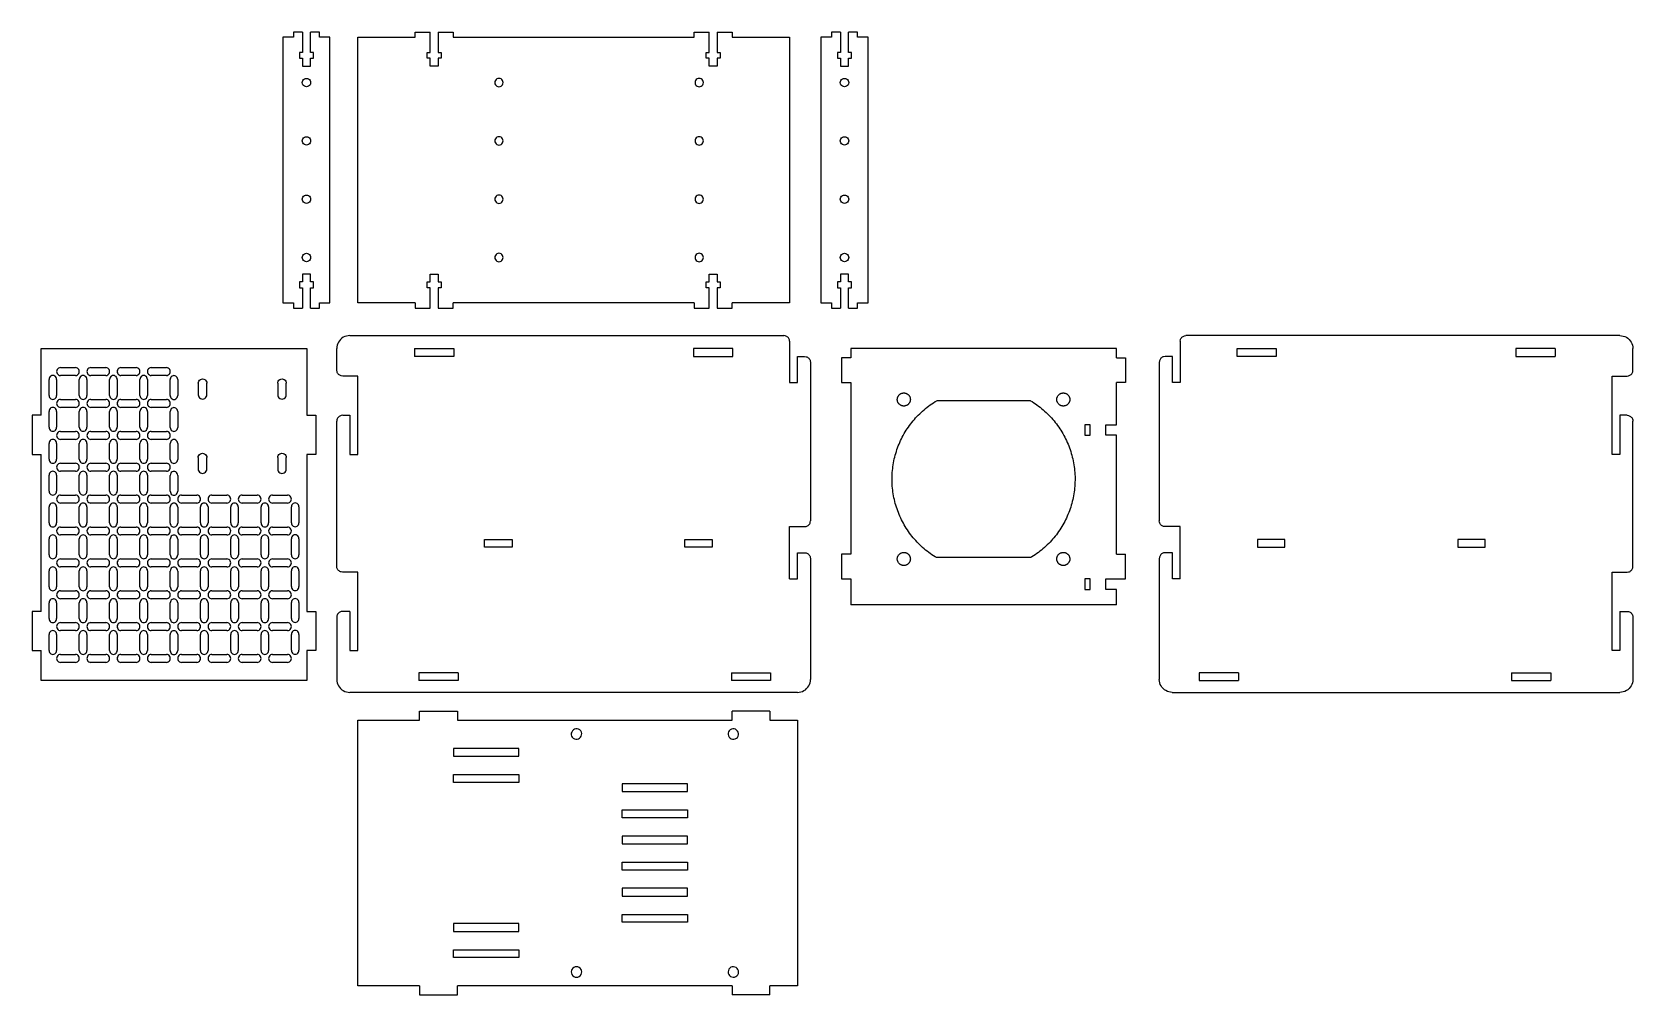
# Model space of a CAD drawing. Extents: x -306 to 306, y -184 to 184.
import ezdxf

# ---------------------------------------------------------------- set-up
doc = ezdxf.new("R2010")
doc.units = 0
doc.layers.get('0').update_dxf_attribs({"linetype": 'CONTINUOUS'})

msp = doc.modelspace()

# ---------------------------------------------------------------- linework, layer by layer
for p, q in [((-206.23, 184.18), (-206.23, 182.18)), ((-202.73, 184.18), (-206.23, 184.18)), ((-202.73, 184.18), (-202.73, 176.38)), ((-199.73, 176.38), (-199.73, 184.18)), ((-196.23, 184.18), (-199.73, 184.18)), ((-196.23, 182.18), (-196.23, 184.18)), ((-159.63, 182.18), (-159.63, 184.18)), ((-159.63, 184.18), (-153.88, 184.18)), ((-153.88, 176.38), (-153.88, 184.18)), ((-150.88, 184.18), (-150.88, 176.38)), ((-150.88, 184.18), (-145.13, 184.18)), ((-145.13, 184.18), (-145.13, 182.18)), ((-52.93, 182.18), (-52.93, 184.18)), ((-52.93, 184.18), (-47.18, 184.18)), ((-47.18, 176.38), (-47.18, 184.18)), ((-44.18, 184.18), (-44.18, 176.38)), ((-44.18, 184.18), (-38.43, 184.18)), ((-38.43, 184.18), (-38.43, 182.18)), ((-0.41, 184.18), (-0.41, 182.18)), ((3.09, 184.18), (-0.41, 184.18)), ((3.09, 184.18), (3.09, 176.38)), ((6.09, 176.38), (6.09, 184.18)), ((9.59, 184.18), (6.09, 184.18)), ((9.59, 182.18), (9.59, 184.18)), ((-210.23, 182.18), (-210.23, 80.58)), ((-206.23, 182.18), (-210.23, 182.18)), ((-192.23, 182.18), (-196.23, 182.18)), ((-192.23, 80.58), (-192.23, 182.18)), ((-181.63, 80.58), (-181.63, 182.18)), ((-181.63, 182.18), (-159.63, 182.18)), ((-145.13, 182.18), (-52.93, 182.18)), ((-38.43, 182.18), (-16.43, 182.18)), ((-16.43, 182.18), (-16.43, 80.58)), ((-4.41, 182.18), (-4.41, 80.58)), ((-0.41, 182.18), (-4.41, 182.18)), ((13.59, 182.18), (9.59, 182.18)), ((13.59, 80.58), (13.59, 182.18)), ((-202.73, 176.38), (-203.93, 176.38)), ((-203.93, 176.38), (-203.93, 174.18)), ((-203.93, 174.18), (-202.73, 174.18)), ((-202.73, 174.18), (-202.73, 171.18)), ((-198.53, 176.38), (-199.73, 176.38)), ((-199.73, 171.18), (-199.73, 174.18)), ((-199.73, 174.18), (-198.53, 174.18)), ((-198.53, 174.18), (-198.53, 176.38)), ((-155.08, 174.18), (-155.08, 176.38)), ((-155.08, 176.38), (-153.88, 176.38)), ((-153.88, 174.18), (-155.08, 174.18)), ((-153.88, 171.18), (-153.88, 174.18)), ((-150.88, 176.38), (-149.68, 176.38)), ((-150.88, 174.18), (-150.88, 171.18)), ((-149.68, 174.18), (-150.88, 174.18)), ((-149.68, 176.38), (-149.68, 174.18)), ((-48.38, 174.18), (-48.38, 176.38)), ((-48.38, 176.38), (-47.18, 176.38)), ((-47.18, 174.18), (-48.38, 174.18)), ((-47.18, 171.18), (-47.18, 174.18)), ((-44.18, 176.38), (-42.98, 176.38)), ((-42.98, 174.18), (-44.18, 174.18)), ((-44.18, 174.18), (-44.18, 171.18)), ((-42.98, 176.38), (-42.98, 174.18)), ((3.09, 176.38), (1.89, 176.38)), ((1.89, 176.38), (1.89, 174.18)), ((1.89, 174.18), (3.09, 174.18)), ((3.09, 174.18), (3.09, 171.18)), ((7.29, 176.38), (6.09, 176.38)), ((6.09, 171.18), (6.09, 174.18)), ((6.09, 174.18), (7.29, 174.18)), ((7.29, 174.18), (7.29, 176.38)), ((-202.78, 165.25), (-202.62, 165.63)), ((-202.73, 171.18), (-199.73, 171.18)), ((-202.62, 165.63), (-202.36, 165.96)), ((-202.36, 165.96), (-202.03, 166.22)), ((-202.03, 166.22), (-201.64, 166.38)), ((-201.64, 166.38), (-201.23, 166.43)), ((-201.23, 166.43), (-200.82, 166.38)), ((-200.82, 166.38), (-200.43, 166.22)), ((-200.43, 166.22), (-200.1, 165.96)), ((-200.1, 165.96), (-199.84, 165.63)), ((-199.84, 165.63), (-199.68, 165.25)), ((-150.88, 171.18), (-153.88, 171.18)), ((-128.97, 165.63), (-129.13, 165.25)), ((-128.71, 165.96), (-128.97, 165.63)), ((-128.38, 166.22), (-128.71, 165.96)), ((-128, 166.38), (-128.38, 166.22)), ((-127.58, 166.43), (-128, 166.38)), ((-127.17, 166.38), (-127.58, 166.43)), ((-126.78, 166.22), (-127.17, 166.38)), ((-126.45, 165.96), (-126.78, 166.22)), ((-126.2, 165.63), (-126.45, 165.96)), ((-126.04, 165.25), (-126.2, 165.63)), ((-52.37, 165.63), (-52.53, 165.25)), ((-52.11, 165.96), (-52.37, 165.63)), ((-51.78, 166.22), (-52.11, 165.96)), ((-51.4, 166.38), (-51.78, 166.22)), ((-50.98, 166.43), (-51.4, 166.38)), ((-50.57, 166.38), (-50.98, 166.43)), ((-50.18, 166.22), (-50.57, 166.38)), ((-49.85, 165.96), (-50.18, 166.22)), ((-49.6, 165.63), (-49.85, 165.96)), ((-49.44, 165.25), (-49.6, 165.63)), ((-44.18, 171.18), (-47.18, 171.18)), ((3.05, 165.25), (3.21, 165.63)), ((3.09, 171.18), (6.09, 171.18)), ((3.21, 165.63), (3.46, 165.96)), ((3.46, 165.96), (3.79, 166.22)), ((3.79, 166.22), (4.18, 166.38)), ((4.18, 166.38), (4.59, 166.43)), ((4.59, 166.43), (5.01, 166.38)), ((5.01, 166.38), (5.39, 166.22)), ((5.39, 166.22), (5.73, 165.96)), ((5.73, 165.96), (5.98, 165.63)), ((5.98, 165.63), (6.14, 165.25)), ((-202.83, 164.83), (-202.78, 165.25)), ((-202.78, 164.42), (-202.83, 164.83)), ((-202.62, 164.03), (-202.78, 164.42)), ((-202.36, 163.7), (-202.62, 164.03)), ((-202.03, 163.45), (-202.36, 163.7)), ((-201.64, 163.29), (-202.03, 163.45)), ((-201.23, 163.23), (-201.64, 163.29)), ((-200.82, 163.29), (-201.23, 163.23)), ((-200.43, 163.45), (-200.82, 163.29)), ((-200.1, 163.7), (-200.43, 163.45)), ((-199.84, 164.03), (-200.1, 163.7)), ((-199.68, 164.42), (-199.84, 164.03)), ((-199.68, 165.25), (-199.63, 164.83)), ((-199.63, 164.83), (-199.68, 164.42)), ((-129.13, 165.25), (-129.18, 164.83)), ((-129.18, 164.83), (-129.13, 164.42)), ((-129.13, 164.42), (-128.97, 164.03)), ((-128.97, 164.03), (-128.71, 163.7)), ((-128.71, 163.7), (-128.38, 163.45)), ((-128.38, 163.45), (-128, 163.29)), ((-128, 163.29), (-127.58, 163.23)), ((-127.58, 163.23), (-127.17, 163.29)), ((-127.17, 163.29), (-126.78, 163.45)), ((-126.78, 163.45), (-126.45, 163.7)), ((-126.45, 163.7), (-126.2, 164.03)), ((-126.2, 164.03), (-126.04, 164.42)), ((-125.98, 164.83), (-126.04, 165.25)), ((-126.04, 164.42), (-125.98, 164.83)), ((-52.53, 165.25), (-52.58, 164.83)), ((-52.58, 164.83), (-52.53, 164.42)), ((-52.53, 164.42), (-52.37, 164.03)), ((-52.37, 164.03), (-52.11, 163.7)), ((-52.11, 163.7), (-51.78, 163.45)), ((-51.78, 163.45), (-51.4, 163.29)), ((-51.4, 163.29), (-50.98, 163.23)), ((-50.98, 163.23), (-50.57, 163.29)), ((-50.57, 163.29), (-50.18, 163.45)), ((-50.18, 163.45), (-49.85, 163.7)), ((-49.85, 163.7), (-49.6, 164.03)), ((-49.6, 164.03), (-49.44, 164.42)), ((-49.38, 164.83), (-49.44, 165.25)), ((-49.44, 164.42), (-49.38, 164.83)), ((2.99, 164.83), (3.05, 165.25)), ((3.05, 164.42), (2.99, 164.83)), ((3.21, 164.03), (3.05, 164.42)), ((3.46, 163.7), (3.21, 164.03)), ((3.79, 163.45), (3.46, 163.7)), ((4.18, 163.29), (3.79, 163.45)), ((4.59, 163.23), (4.18, 163.29)), ((5.01, 163.29), (4.59, 163.23)), ((5.39, 163.45), (5.01, 163.29)), ((5.73, 163.7), (5.39, 163.45)), ((5.98, 164.03), (5.73, 163.7)), ((6.14, 164.42), (5.98, 164.03)), ((6.14, 165.25), (6.19, 164.83)), ((6.19, 164.83), (6.14, 164.42)), ((-202.83, 142.53), (-202.78, 142.95)), ((-202.78, 142.12), (-202.83, 142.53)), ((-202.78, 142.95), (-202.62, 143.33)), ((-202.62, 141.73), (-202.78, 142.12)), ((-202.62, 143.33), (-202.36, 143.66)), ((-202.36, 141.4), (-202.62, 141.73)), ((-202.36, 143.66), (-202.03, 143.92)), ((-202.03, 141.15), (-202.36, 141.4)), ((-202.03, 143.92), (-201.64, 144.08)), ((-201.64, 140.99), (-202.03, 141.15)), ((-201.64, 144.08), (-201.23, 144.13)), ((-201.23, 140.93), (-201.64, 140.99)), ((-201.23, 144.13), (-200.82, 144.08)), ((-200.82, 140.99), (-201.23, 140.93)), ((-200.82, 144.08), (-200.43, 143.92)), ((-200.43, 141.15), (-200.82, 140.99)), ((-200.43, 143.92), (-200.1, 143.66)), ((-200.1, 141.4), (-200.43, 141.15)), ((-200.1, 143.66), (-199.84, 143.33)), ((-199.84, 141.73), (-200.1, 141.4)), ((-199.84, 143.33), (-199.68, 142.95)), ((-199.68, 142.12), (-199.84, 141.73)), ((-199.68, 142.95), (-199.63, 142.53)), ((-199.63, 142.53), (-199.68, 142.12)), ((-129.13, 142.95), (-129.18, 142.53)), ((-129.18, 142.53), (-129.13, 142.12)), ((-128.97, 143.33), (-129.13, 142.95)), ((-129.13, 142.12), (-128.97, 141.73)), ((-128.71, 143.66), (-128.97, 143.33)), ((-128.97, 141.73), (-128.71, 141.4)), ((-128.38, 143.92), (-128.71, 143.66)), ((-128.71, 141.4), (-128.38, 141.15)), ((-128, 144.08), (-128.38, 143.92)), ((-128.38, 141.15), (-128, 140.99)), ((-127.58, 144.13), (-128, 144.08)), ((-128, 140.99), (-127.58, 140.93)), ((-127.17, 144.08), (-127.58, 144.13)), ((-127.58, 140.93), (-127.17, 140.99)), ((-126.78, 143.92), (-127.17, 144.08)), ((-127.17, 140.99), (-126.78, 141.15)), ((-126.45, 143.66), (-126.78, 143.92)), ((-126.78, 141.15), (-126.45, 141.4)), ((-126.2, 143.33), (-126.45, 143.66)), ((-126.45, 141.4), (-126.2, 141.73)), ((-126.04, 142.95), (-126.2, 143.33)), ((-126.2, 141.73), (-126.04, 142.12)), ((-125.98, 142.53), (-126.04, 142.95)), ((-126.04, 142.12), (-125.98, 142.53)), ((-52.53, 142.95), (-52.58, 142.53)), ((-52.58, 142.53), (-52.53, 142.12)), ((-52.37, 143.33), (-52.53, 142.95)), ((-52.53, 142.12), (-52.37, 141.73)), ((-52.11, 143.66), (-52.37, 143.33)), ((-52.37, 141.73), (-52.11, 141.4)), ((-51.78, 143.92), (-52.11, 143.66)), ((-52.11, 141.4), (-51.78, 141.15)), ((-51.4, 144.08), (-51.78, 143.92)), ((-51.78, 141.15), (-51.4, 140.99)), ((-50.98, 144.13), (-51.4, 144.08)), ((-51.4, 140.99), (-50.98, 140.93)), ((-50.57, 144.08), (-50.98, 144.13)), ((-50.98, 140.93), (-50.57, 140.99)), ((-50.18, 143.92), (-50.57, 144.08)), ((-50.57, 140.99), (-50.18, 141.15)), ((-49.85, 143.66), (-50.18, 143.92)), ((-50.18, 141.15), (-49.85, 141.4)), ((-49.6, 143.33), (-49.85, 143.66)), ((-49.85, 141.4), (-49.6, 141.73)), ((-49.44, 142.95), (-49.6, 143.33)), ((-49.6, 141.73), (-49.44, 142.12)), ((-49.38, 142.53), (-49.44, 142.95)), ((-49.44, 142.12), (-49.38, 142.53)), ((2.99, 142.53), (3.05, 142.95)), ((3.05, 142.12), (2.99, 142.53)), ((3.05, 142.95), (3.21, 143.33)), ((3.21, 141.73), (3.05, 142.12)), ((3.21, 143.33), (3.46, 143.66)), ((3.46, 141.4), (3.21, 141.73)), ((3.46, 143.66), (3.79, 143.92)), ((3.79, 141.15), (3.46, 141.4)), ((3.79, 143.92), (4.18, 144.08)), ((4.18, 140.99), (3.79, 141.15)), ((4.18, 144.08), (4.59, 144.13)), ((4.59, 140.93), (4.18, 140.99)), ((4.59, 144.13), (5.01, 144.08)), ((5.01, 140.99), (4.59, 140.93)), ((5.01, 144.08), (5.39, 143.92)), ((5.39, 141.15), (5.01, 140.99)), ((5.39, 143.92), (5.73, 143.66)), ((5.73, 141.4), (5.39, 141.15)), ((5.73, 143.66), (5.98, 143.33)), ((5.98, 141.73), (5.73, 141.4)), ((5.98, 143.33), (6.14, 142.95)), ((6.14, 142.12), (5.98, 141.73)), ((6.14, 142.95), (6.19, 142.53)), ((6.19, 142.53), (6.14, 142.12)), ((-202.83, 120.23), (-202.78, 120.65)), ((-202.78, 119.82), (-202.83, 120.23)), ((-202.78, 120.65), (-202.62, 121.03)), ((-202.62, 119.43), (-202.78, 119.82)), ((-202.62, 121.03), (-202.36, 121.36)), ((-202.36, 119.1), (-202.62, 119.43)), ((-202.36, 121.36), (-202.03, 121.62)), ((-202.03, 118.85), (-202.36, 119.1)), ((-202.03, 121.62), (-201.64, 121.78)), ((-201.64, 118.69), (-202.03, 118.85)), ((-201.64, 121.78), (-201.23, 121.83)), ((-201.23, 118.63), (-201.64, 118.69)), ((-201.23, 121.83), (-200.82, 121.78)), ((-200.82, 118.69), (-201.23, 118.63)), ((-200.82, 121.78), (-200.43, 121.62)), ((-200.43, 118.85), (-200.82, 118.69)), ((-200.43, 121.62), (-200.1, 121.36)), ((-200.1, 119.1), (-200.43, 118.85)), ((-200.1, 121.36), (-199.84, 121.03)), ((-199.84, 119.43), (-200.1, 119.1)), ((-199.84, 121.03), (-199.68, 120.65)), ((-199.68, 119.82), (-199.84, 119.43)), ((-199.68, 120.65), (-199.63, 120.23)), ((-199.63, 120.23), (-199.68, 119.82)), ((-129.13, 120.65), (-129.18, 120.23)), ((-129.18, 120.23), (-129.13, 119.82)), ((-128.97, 121.03), (-129.13, 120.65)), ((-129.13, 119.82), (-128.97, 119.43)), ((-128.71, 121.36), (-128.97, 121.03)), ((-128.97, 119.43), (-128.71, 119.1)), ((-128.38, 121.62), (-128.71, 121.36)), ((-128.71, 119.1), (-128.38, 118.85)), ((-128, 121.78), (-128.38, 121.62)), ((-128.38, 118.85), (-128, 118.69)), ((-127.58, 121.83), (-128, 121.78)), ((-128, 118.69), (-127.58, 118.63)), ((-127.17, 121.78), (-127.58, 121.83)), ((-127.58, 118.63), (-127.17, 118.69)), ((-126.78, 121.62), (-127.17, 121.78)), ((-127.17, 118.69), (-126.78, 118.85)), ((-126.45, 121.36), (-126.78, 121.62)), ((-126.78, 118.85), (-126.45, 119.1)), ((-126.2, 121.03), (-126.45, 121.36)), ((-126.45, 119.1), (-126.2, 119.43)), ((-126.04, 120.65), (-126.2, 121.03)), ((-126.2, 119.43), (-126.04, 119.82)), ((-125.98, 120.23), (-126.04, 120.65)), ((-126.04, 119.82), (-125.98, 120.23)), ((-52.53, 120.65), (-52.58, 120.23)), ((-52.58, 120.23), (-52.53, 119.82)), ((-52.37, 121.03), (-52.53, 120.65)), ((-52.53, 119.82), (-52.37, 119.43)), ((-52.11, 121.36), (-52.37, 121.03)), ((-52.37, 119.43), (-52.11, 119.1)), ((-51.78, 121.62), (-52.11, 121.36)), ((-52.11, 119.1), (-51.78, 118.85)), ((-51.4, 121.78), (-51.78, 121.62)), ((-51.78, 118.85), (-51.4, 118.69)), ((-50.98, 121.83), (-51.4, 121.78)), ((-51.4, 118.69), (-50.98, 118.63)), ((-50.57, 121.78), (-50.98, 121.83)), ((-50.98, 118.63), (-50.57, 118.69)), ((-50.18, 121.62), (-50.57, 121.78)), ((-50.57, 118.69), (-50.18, 118.85)), ((-49.85, 121.36), (-50.18, 121.62)), ((-50.18, 118.85), (-49.85, 119.1)), ((-49.6, 121.03), (-49.85, 121.36)), ((-49.85, 119.1), (-49.6, 119.43)), ((-49.44, 120.65), (-49.6, 121.03)), ((-49.6, 119.43), (-49.44, 119.82)), ((-49.38, 120.23), (-49.44, 120.65)), ((-49.44, 119.82), (-49.38, 120.23)), ((2.99, 120.23), (3.05, 120.65)), ((3.05, 119.82), (2.99, 120.23)), ((3.05, 120.65), (3.21, 121.03)), ((3.21, 119.43), (3.05, 119.82)), ((3.21, 121.03), (3.46, 121.36)), ((3.46, 119.1), (3.21, 119.43)), ((3.46, 121.36), (3.79, 121.62)), ((3.79, 118.85), (3.46, 119.1)), ((3.79, 121.62), (4.18, 121.78)), ((4.18, 118.69), (3.79, 118.85)), ((4.18, 121.78), (4.59, 121.83)), ((4.59, 118.63), (4.18, 118.69)), ((4.59, 121.83), (5.01, 121.78)), ((5.01, 118.69), (4.59, 118.63)), ((5.01, 121.78), (5.39, 121.62)), ((5.39, 118.85), (5.01, 118.69)), ((5.39, 121.62), (5.73, 121.36)), ((5.73, 119.1), (5.39, 118.85)), ((5.73, 121.36), (5.98, 121.03)), ((5.98, 119.43), (5.73, 119.1)), ((5.98, 121.03), (6.14, 120.65)), ((6.14, 119.82), (5.98, 119.43)), ((6.14, 120.65), (6.19, 120.23)), ((6.19, 120.23), (6.14, 119.82)), ((-202.83, 97.93), (-202.78, 98.35)), ((-202.78, 98.35), (-202.62, 98.73)), ((-202.62, 98.73), (-202.36, 99.06)), ((-202.36, 99.06), (-202.03, 99.32)), ((-202.03, 99.32), (-201.64, 99.48)), ((-201.64, 99.48), (-201.23, 99.53)), ((-201.23, 99.53), (-200.82, 99.48)), ((-200.82, 99.48), (-200.43, 99.32)), ((-200.43, 99.32), (-200.1, 99.06)), ((-200.1, 99.06), (-199.84, 98.73)), ((-199.84, 98.73), (-199.68, 98.35)), ((-199.68, 98.35), (-199.63, 97.93)), ((-129.13, 98.35), (-129.18, 97.93)), ((-128.97, 98.73), (-129.13, 98.35)), ((-128.71, 99.06), (-128.97, 98.73)), ((-128.38, 99.32), (-128.71, 99.06)), ((-128, 99.48), (-128.38, 99.32)), ((-127.58, 99.53), (-128, 99.48)), ((-127.17, 99.48), (-127.58, 99.53)), ((-126.78, 99.32), (-127.17, 99.48)), ((-126.45, 99.06), (-126.78, 99.32)), ((-126.2, 98.73), (-126.45, 99.06)), ((-126.04, 98.35), (-126.2, 98.73)), ((-125.98, 97.93), (-126.04, 98.35)), ((-52.53, 98.35), (-52.58, 97.93)), ((-52.37, 98.73), (-52.53, 98.35)), ((-52.11, 99.06), (-52.37, 98.73)), ((-51.78, 99.32), (-52.11, 99.06)), ((-51.4, 99.48), (-51.78, 99.32)), ((-50.98, 99.53), (-51.4, 99.48)), ((-50.57, 99.48), (-50.98, 99.53)), ((-50.18, 99.32), (-50.57, 99.48)), ((-49.85, 99.06), (-50.18, 99.32)), ((-49.6, 98.73), (-49.85, 99.06)), ((-49.44, 98.35), (-49.6, 98.73)), ((-49.38, 97.93), (-49.44, 98.35)), ((2.99, 97.93), (3.05, 98.35)), ((3.05, 98.35), (3.21, 98.73)), ((3.21, 98.73), (3.46, 99.06)), ((3.46, 99.06), (3.79, 99.32)), ((3.79, 99.32), (4.18, 99.48)), ((4.18, 99.48), (4.59, 99.53)), ((4.59, 99.53), (5.01, 99.48)), ((5.01, 99.48), (5.39, 99.32)), ((5.39, 99.32), (5.73, 99.06)), ((5.73, 99.06), (5.98, 98.73)), ((5.98, 98.73), (6.14, 98.35)), ((6.14, 98.35), (6.19, 97.93)), ((-202.78, 97.52), (-202.83, 97.93)), ((-202.62, 97.13), (-202.78, 97.52)), ((-202.36, 96.8), (-202.62, 97.13)), ((-202.03, 96.55), (-202.36, 96.8)), ((-201.64, 96.39), (-202.03, 96.55)), ((-201.23, 96.33), (-201.64, 96.39)), ((-200.82, 96.39), (-201.23, 96.33)), ((-200.43, 96.55), (-200.82, 96.39)), ((-200.1, 96.8), (-200.43, 96.55)), ((-199.84, 97.13), (-200.1, 96.8)), ((-199.68, 97.52), (-199.84, 97.13)), ((-199.63, 97.93), (-199.68, 97.52)), ((-129.18, 97.93), (-129.13, 97.52)), ((-129.13, 97.52), (-128.97, 97.13)), ((-128.97, 97.13), (-128.71, 96.8)), ((-128.71, 96.8), (-128.38, 96.55)), ((-128.38, 96.55), (-128, 96.39)), ((-128, 96.39), (-127.58, 96.33)), ((-127.58, 96.33), (-127.17, 96.39)), ((-127.17, 96.39), (-126.78, 96.55)), ((-126.78, 96.55), (-126.45, 96.8)), ((-126.45, 96.8), (-126.2, 97.13)), ((-126.2, 97.13), (-126.04, 97.52)), ((-126.04, 97.52), (-125.98, 97.93)), ((-52.58, 97.93), (-52.53, 97.52)), ((-52.53, 97.52), (-52.37, 97.13)), ((-52.37, 97.13), (-52.11, 96.8)), ((-52.11, 96.8), (-51.78, 96.55)), ((-51.78, 96.55), (-51.4, 96.39)), ((-51.4, 96.39), (-50.98, 96.33)), ((-50.98, 96.33), (-50.57, 96.39)), ((-50.57, 96.39), (-50.18, 96.55)), ((-50.18, 96.55), (-49.85, 96.8)), ((-49.85, 96.8), (-49.6, 97.13)), ((-49.6, 97.13), (-49.44, 97.52)), ((-49.44, 97.52), (-49.38, 97.93)), ((3.05, 97.52), (2.99, 97.93)), ((3.21, 97.13), (3.05, 97.52)), ((3.46, 96.8), (3.21, 97.13)), ((3.79, 96.55), (3.46, 96.8)), ((4.18, 96.39), (3.79, 96.55)), ((4.59, 96.33), (4.18, 96.39)), ((5.01, 96.39), (4.59, 96.33)), ((5.39, 96.55), (5.01, 96.39)), ((5.73, 96.8), (5.39, 96.55)), ((5.98, 97.13), (5.73, 96.8)), ((6.14, 97.52), (5.98, 97.13)), ((6.19, 97.93), (6.14, 97.52)), ((-202.73, 88.58), (-203.93, 88.58)), ((-203.93, 88.58), (-203.93, 86.38)), ((-203.93, 86.38), (-202.73, 86.38)), ((-199.73, 91.58), (-202.73, 91.58)), ((-202.73, 91.58), (-202.73, 88.58)), ((-202.73, 86.38), (-202.73, 78.58)), ((-199.73, 88.58), (-199.73, 91.58)), ((-198.53, 88.58), (-199.73, 88.58)), ((-199.73, 78.58), (-199.73, 86.38)), ((-199.73, 86.38), (-198.53, 86.38)), ((-198.53, 86.38), (-198.53, 88.58)), ((-155.08, 86.38), (-155.08, 88.58)), ((-155.08, 88.58), (-153.88, 88.58)), ((-153.88, 86.38), (-155.08, 86.38)), ((-153.88, 88.58), (-153.88, 91.58)), ((-153.88, 91.58), (-150.88, 91.58)), ((-153.88, 78.58), (-153.88, 86.38)), ((-150.88, 91.58), (-150.88, 88.58)), ((-150.88, 88.58), (-149.68, 88.58)), ((-149.68, 86.38), (-150.88, 86.38)), ((-150.88, 86.38), (-150.88, 78.58)), ((-149.68, 88.58), (-149.68, 86.38)), ((-48.38, 86.38), (-48.38, 88.58)), ((-48.38, 88.58), (-47.18, 88.58)), ((-47.18, 86.38), (-48.38, 86.38)), ((-47.18, 88.58), (-47.18, 91.58)), ((-47.18, 91.58), (-44.18, 91.58)), ((-47.18, 78.58), (-47.18, 86.38)), ((-44.18, 91.58), (-44.18, 88.58)), ((-44.18, 88.58), (-42.98, 88.58)), ((-42.98, 86.38), (-44.18, 86.38)), ((-44.18, 86.38), (-44.18, 78.58)), ((-42.98, 88.58), (-42.98, 86.38)), ((3.09, 88.58), (1.89, 88.58)), ((1.89, 88.58), (1.89, 86.38)), ((1.89, 86.38), (3.09, 86.38)), ((6.09, 91.58), (3.09, 91.58)), ((3.09, 91.58), (3.09, 88.58)), ((3.09, 86.38), (3.09, 78.58)), ((6.09, 88.58), (6.09, 91.58)), ((7.29, 88.58), (6.09, 88.58)), ((6.09, 78.58), (6.09, 86.38)), ((6.09, 86.38), (7.29, 86.38)), ((7.29, 86.38), (7.29, 88.58)), ((-210.23, 80.58), (-206.22, 80.58)), ((-206.22, 80.58), (-206.22, 78.58)), ((-196.22, 80.58), (-192.23, 80.58)), ((-196.22, 78.58), (-196.22, 80.58)), ((-159.63, 80.58), (-181.63, 80.58)), ((-159.63, 80.58), (-159.63, 78.58)), ((-52.93, 80.58), (-145.13, 80.58)), ((-145.13, 78.58), (-145.13, 80.58)), ((-52.93, 80.58), (-52.93, 78.58)), ((-16.43, 80.58), (-38.43, 80.58)), ((-38.43, 78.58), (-38.43, 80.58)), ((-4.41, 80.58), (-0.4, 80.58)), ((-0.4, 80.58), (-0.4, 78.58)), ((9.6, 80.58), (13.59, 80.58)), ((9.6, 78.58), (9.6, 80.58)), ((-206.22, 78.58), (-202.73, 78.58)), ((-199.73, 78.58), (-196.22, 78.58)), ((-159.63, 78.58), (-153.88, 78.58)), ((-150.88, 78.58), (-145.13, 78.58)), ((-52.93, 78.58), (-47.18, 78.58)), ((-44.18, 78.58), (-38.43, 78.58)), ((-0.4, 78.58), (3.09, 78.58)), ((6.09, 78.58), (9.6, 78.58)), ((-187.12, 67.39), (-187.66, 67.03)), ((-186.54, 67.68), (-187.12, 67.39)), ((-185.92, 67.89), (-186.54, 67.68)), ((-185.28, 68.02), (-185.92, 67.89)), ((-184.63, 68.06), (-185.28, 68.02)), ((-184.63, 68.06), (-18.63, 68.06)), ((-18.06, 67.99), (-18.63, 68.06)), ((-17.79, 67.89), (-18.06, 67.99)), ((-17.53, 67.77), (-17.79, 67.89)), ((-17.29, 67.61), (-17.53, 67.77)), ((-17.07, 67.42), (-17.29, 67.61)), ((-16.88, 67.2), (-17.07, 67.42)), ((133.45, 67.2), (133.64, 67.42)), ((133.64, 67.42), (133.86, 67.61)), ((133.86, 67.61), (134.1, 67.77)), ((134.1, 67.77), (134.35, 67.89)), ((134.35, 67.89), (134.63, 67.99)), ((134.63, 67.99), (135.2, 68.06)), ((301.2, 68.06), (135.2, 68.06)), ((301.2, 68.06), (301.85, 68.02)), ((301.85, 68.02), (302.49, 67.89)), ((302.49, 67.89), (303.1, 67.68)), ((303.1, 67.68), (303.69, 67.39)), ((303.69, 67.39), (304.23, 67.03)), ((-302.7, 37.6), (-302.7, 63.06)), ((-302.7, 63.06), (-201.1, 63.06)), ((-201.1, 63.06), (-201.1, 37.6)), ((-189.57, 63.73), (-189.61, 63.08)), ((-189.61, 54.81), (-189.61, 63.08)), ((-189.44, 64.37), (-189.57, 63.73)), ((-189.23, 64.99), (-189.44, 64.37)), ((-188.94, 65.57), (-189.23, 64.99)), ((-188.58, 66.11), (-188.94, 65.57)), ((-188.15, 66.6), (-188.58, 66.11)), ((-187.66, 67.03), (-188.15, 66.6)), ((-159.88, 63.06), (-159.88, 60.06)), ((-159.88, 63.06), (-144.88, 63.06)), ((-144.88, 63.06), (-144.88, 60.06)), ((-38.18, 63.06), (-53.18, 63.06)), ((-53.18, 63.06), (-53.18, 60.06)), ((-38.18, 60.06), (-38.18, 63.06)), ((-16.72, 66.96), (-16.88, 67.2)), ((-16.6, 66.7), (-16.72, 66.96)), ((-16.5, 66.43), (-16.6, 66.7)), ((-16.43, 65.86), (-16.5, 66.43)), ((-16.43, 65.86), (-16.43, 50.06)), ((6.98, 63.06), (6.98, 59.52)), ((108.58, 63.06), (6.98, 63.06)), ((108.58, 59.52), (108.58, 63.06)), ((133, 65.86), (133.07, 66.43)), ((133, 65.86), (133, 50.06)), ((133.07, 66.43), (133.16, 66.7)), ((133.16, 66.7), (133.29, 66.96)), ((133.29, 66.96), (133.45, 67.2)), ((154.75, 63.06), (169.75, 63.06)), ((154.75, 60.06), (154.75, 63.06)), ((169.75, 63.06), (169.75, 60.06)), ((261.45, 63.06), (261.45, 60.06)), ((276.45, 63.06), (261.45, 63.06)), ((276.45, 63.06), (276.45, 60.06)), ((304.23, 67.03), (304.72, 66.6)), ((304.72, 66.6), (305.15, 66.11)), ((305.15, 66.11), (305.51, 65.57)), ((305.51, 65.57), (305.8, 64.99)), ((305.8, 64.99), (306.01, 64.37)), ((306.01, 64.37), (306.13, 63.73)), ((306.13, 63.73), (306.18, 63.08)), ((306.18, 54.81), (306.18, 63.08)), ((-296.37, 55.39), (-296.6, 55.07)), ((-296.07, 55.63), (-296.37, 55.39)), ((-295.73, 55.78), (-296.07, 55.63)), ((-295.35, 55.83), (-295.73, 55.78)), ((-295.35, 55.83), (-289.56, 55.83)), ((-289.18, 55.78), (-289.56, 55.83)), ((-288.83, 55.63), (-289.18, 55.78)), ((-288.53, 55.39), (-288.83, 55.63)), ((-288.3, 55.07), (-288.53, 55.39)), ((-284.79, 55.39), (-285.02, 55.07)), ((-284.49, 55.63), (-284.79, 55.39)), ((-284.14, 55.78), (-284.49, 55.63)), ((-283.76, 55.83), (-284.14, 55.78)), ((-283.76, 55.83), (-277.97, 55.83)), ((-277.59, 55.78), (-277.97, 55.83)), ((-277.25, 55.63), (-277.59, 55.78)), ((-276.95, 55.39), (-277.25, 55.63)), ((-276.71, 55.07), (-276.95, 55.39)), ((-273.2, 55.39), (-273.43, 55.07)), ((-272.9, 55.63), (-273.2, 55.39)), ((-272.55, 55.78), (-272.9, 55.63)), ((-272.18, 55.83), (-272.55, 55.78)), ((-272.18, 55.83), (-266.38, 55.83)), ((-266.01, 55.78), (-266.38, 55.83)), ((-265.66, 55.63), (-266.01, 55.78)), ((-265.36, 55.39), (-265.66, 55.63)), ((-265.13, 55.07), (-265.36, 55.39)), ((-261.61, 55.39), (-261.84, 55.07)), ((-261.31, 55.63), (-261.61, 55.39)), ((-260.96, 55.78), (-261.31, 55.63)), ((-260.59, 55.83), (-260.96, 55.78)), ((-260.59, 55.83), (-254.79, 55.83)), ((-254.42, 55.78), (-254.79, 55.83)), ((-254.07, 55.63), (-254.42, 55.78)), ((-253.77, 55.39), (-254.07, 55.63)), ((-253.54, 55.07), (-253.77, 55.39)), ((-144.88, 60.06), (-159.88, 60.06)), ((-53.18, 60.06), (-38.18, 60.06)), ((-13.43, 50.06), (-13.43, 60.06)), ((-13.43, 60.06), (-10.66, 60.06)), ((-10.66, 60.06), (-10.08, 59.98)), ((-10.08, 59.98), (-9.8, 59.89)), ((-9.8, 59.89), (-9.53, 59.76)), ((-9.53, 59.76), (-9.29, 59.6)), ((-9.29, 59.6), (-9.07, 59.4)), ((-9.07, 59.4), (-8.87, 59.18)), ((-8.87, 59.18), (-8.71, 58.94)), ((-8.71, 58.94), (-8.58, 58.67)), ((-8.58, 58.67), (-8.49, 58.39)), ((-8.49, 58.39), (-8.41, 57.81)), ((-8.41, 57.81), (-8.42, -2.79)), ((3.48, 59.52), (3.48, 50.06)), ((6.98, 59.52), (3.48, 59.52)), ((108.58, 59.52), (112.08, 59.52)), ((112.08, 59.52), (112.08, 50.06)), ((125.05, 58.39), (124.98, 57.81)), ((124.98, 57.81), (124.99, -2.79)), ((125.15, 58.67), (125.05, 58.39)), ((125.28, 58.94), (125.15, 58.67)), ((125.44, 59.18), (125.28, 58.94)), ((125.63, 59.4), (125.44, 59.18)), ((125.86, 59.6), (125.63, 59.4)), ((126.1, 59.76), (125.86, 59.6)), ((126.36, 59.89), (126.1, 59.76)), ((126.64, 59.98), (126.36, 59.89)), ((127.23, 60.06), (126.64, 59.98)), ((130, 60.06), (127.23, 60.06)), ((130, 50.06), (130, 60.06)), ((169.75, 60.06), (154.75, 60.06)), ((261.45, 60.06), (276.45, 60.06)), ((-299.65, 51.67), (-299.7, 51.27)), ((-299.7, 45.19), (-299.7, 51.27)), ((-299.5, 52.03), (-299.65, 51.67)), ((-299.27, 52.35), (-299.5, 52.03)), ((-298.97, 52.59), (-299.27, 52.35)), ((-298.62, 52.74), (-298.97, 52.59)), ((-298.25, 52.79), (-298.62, 52.74)), ((-297.87, 52.74), (-298.25, 52.79)), ((-297.52, 52.59), (-297.87, 52.74)), ((-297.22, 52.35), (-297.52, 52.59)), ((-296.99, 52.03), (-297.22, 52.35)), ((-296.85, 51.67), (-296.99, 52.03)), ((-296.8, 51.27), (-296.85, 51.67)), ((-296.75, 54.71), (-296.8, 54.31)), ((-296.8, 54.31), (-296.75, 53.92)), ((-296.8, 51.27), (-296.8, 45.19)), ((-296.6, 55.07), (-296.75, 54.71)), ((-296.75, 53.92), (-296.6, 53.55)), ((-296.6, 53.55), (-296.37, 53.24)), ((-296.37, 53.24), (-296.07, 53)), ((-296.07, 53), (-295.73, 52.84)), ((-295.73, 52.84), (-295.35, 52.79)), ((-289.56, 52.79), (-295.35, 52.79)), ((-289.56, 52.79), (-289.18, 52.84)), ((-289.18, 52.84), (-288.83, 53)), ((-288.83, 53), (-288.53, 53.24)), ((-288.53, 53.24), (-288.3, 53.55)), ((-288.16, 54.71), (-288.3, 55.07)), ((-288.3, 53.55), (-288.16, 53.92)), ((-288.11, 54.31), (-288.16, 54.71)), ((-288.16, 53.92), (-288.11, 54.31)), ((-288.06, 51.67), (-288.11, 51.27)), ((-288.11, 45.19), (-288.11, 51.27)), ((-287.91, 52.03), (-288.06, 51.67)), ((-287.68, 52.35), (-287.91, 52.03)), ((-287.38, 52.59), (-287.68, 52.35)), ((-287.03, 52.74), (-287.38, 52.59)), ((-286.66, 52.79), (-287.03, 52.74)), ((-286.28, 52.74), (-286.66, 52.79)), ((-285.94, 52.59), (-286.28, 52.74)), ((-285.64, 52.35), (-285.94, 52.59)), ((-285.41, 52.03), (-285.64, 52.35)), ((-285.26, 51.67), (-285.41, 52.03)), ((-285.21, 51.27), (-285.26, 51.67)), ((-285.16, 54.71), (-285.21, 54.31)), ((-285.21, 54.31), (-285.16, 53.92)), ((-285.21, 51.27), (-285.21, 45.19)), ((-285.02, 55.07), (-285.16, 54.71)), ((-285.16, 53.92), (-285.02, 53.55)), ((-285.02, 53.55), (-284.79, 53.24)), ((-284.79, 53.24), (-284.49, 53)), ((-284.49, 53), (-284.14, 52.84)), ((-284.14, 52.84), (-283.76, 52.79)), ((-277.97, 52.79), (-283.76, 52.79)), ((-277.97, 52.79), (-277.59, 52.84)), ((-277.59, 52.84), (-277.25, 53)), ((-277.25, 53), (-276.95, 53.24)), ((-276.95, 53.24), (-276.71, 53.55)), ((-276.57, 54.71), (-276.71, 55.07)), ((-276.71, 53.55), (-276.57, 53.92)), ((-276.52, 54.31), (-276.57, 54.71)), ((-276.57, 53.92), (-276.52, 54.31)), ((-276.47, 51.67), (-276.52, 51.27)), ((-276.52, 45.19), (-276.52, 51.27)), ((-276.33, 52.03), (-276.47, 51.67)), ((-276.1, 52.35), (-276.33, 52.03)), ((-275.8, 52.59), (-276.1, 52.35)), ((-275.45, 52.74), (-275.8, 52.59)), ((-275.07, 52.79), (-275.45, 52.74)), ((-274.7, 52.74), (-275.07, 52.79)), ((-274.35, 52.59), (-274.7, 52.74)), ((-274.05, 52.35), (-274.35, 52.59)), ((-273.82, 52.03), (-274.05, 52.35)), ((-273.67, 51.67), (-273.82, 52.03)), ((-273.62, 51.27), (-273.67, 51.67)), ((-273.57, 54.71), (-273.62, 54.31)), ((-273.62, 54.31), (-273.57, 53.92)), ((-273.62, 51.27), (-273.62, 45.19)), ((-273.43, 55.07), (-273.57, 54.71)), ((-273.57, 53.92), (-273.43, 53.55)), ((-273.43, 53.55), (-273.2, 53.24)), ((-273.2, 53.24), (-272.9, 53)), ((-272.9, 53), (-272.55, 52.84)), ((-272.55, 52.84), (-272.18, 52.79)), ((-266.38, 52.79), (-272.18, 52.79)), ((-266.38, 52.79), (-266.01, 52.84)), ((-266.01, 52.84), (-265.66, 53)), ((-265.66, 53), (-265.36, 53.24)), ((-265.36, 53.24), (-265.13, 53.55)), ((-264.98, 54.71), (-265.13, 55.07)), ((-265.13, 53.55), (-264.98, 53.92)), ((-264.93, 54.31), (-264.98, 54.71)), ((-264.98, 53.92), (-264.93, 54.31)), ((-264.88, 51.67), (-264.93, 51.27)), ((-264.93, 45.19), (-264.93, 51.27)), ((-264.74, 52.03), (-264.88, 51.67)), ((-264.51, 52.35), (-264.74, 52.03)), ((-264.21, 52.59), (-264.51, 52.35)), ((-263.86, 52.74), (-264.21, 52.59)), ((-263.49, 52.79), (-263.86, 52.74)), ((-263.11, 52.74), (-263.49, 52.79)), ((-262.76, 52.59), (-263.11, 52.74)), ((-262.46, 52.35), (-262.76, 52.59)), ((-262.23, 52.03), (-262.46, 52.35)), ((-262.09, 51.67), (-262.23, 52.03)), ((-262.04, 51.27), (-262.09, 51.67)), ((-261.99, 54.71), (-262.04, 54.31)), ((-262.04, 54.31), (-261.99, 53.92)), ((-262.04, 51.27), (-262.04, 45.19)), ((-261.84, 55.07), (-261.99, 54.71)), ((-261.99, 53.92), (-261.84, 53.55)), ((-261.84, 53.55), (-261.61, 53.24)), ((-261.61, 53.24), (-261.31, 53)), ((-261.31, 53), (-260.96, 52.84)), ((-260.96, 52.84), (-260.59, 52.79)), ((-254.79, 52.79), (-260.59, 52.79)), ((-254.79, 52.79), (-254.42, 52.84)), ((-254.42, 52.84), (-254.07, 53)), ((-254.07, 53), (-253.77, 53.24)), ((-253.77, 53.24), (-253.54, 53.55)), ((-253.4, 54.71), (-253.54, 55.07)), ((-253.54, 53.55), (-253.4, 53.92)), ((-253.35, 54.31), (-253.4, 54.71)), ((-253.4, 53.92), (-253.35, 54.31)), ((-253.3, 51.61), (-253.35, 51.22)), ((-253.35, 45.14), (-253.35, 51.22)), ((-253.15, 51.98), (-253.3, 51.61)), ((-252.92, 52.3), (-253.15, 51.98)), ((-252.62, 52.54), (-252.92, 52.3)), ((-252.27, 52.69), (-252.62, 52.54)), ((-251.9, 52.74), (-252.27, 52.69)), ((-251.52, 52.69), (-251.9, 52.74)), ((-251.17, 52.54), (-251.52, 52.69)), ((-250.87, 52.3), (-251.17, 52.54)), ((-250.64, 51.98), (-250.87, 52.3)), ((-250.5, 51.61), (-250.64, 51.98)), ((-250.45, 51.22), (-250.5, 51.61)), ((-250.45, 51.22), (-250.45, 45.14)), ((-242.61, 49.85), (-242.55, 50.28)), ((-242.61, 49.85), (-242.61, 45.45)), ((-242.55, 50.28), (-242.39, 50.68)), ((-242.39, 50.68), (-242.12, 51.02)), ((-242.12, 51.02), (-241.78, 51.28)), ((-241.78, 51.28), (-241.38, 51.45)), ((-241.38, 51.45), (-240.96, 51.5)), ((-240.96, 51.5), (-240.53, 51.45)), ((-240.53, 51.45), (-240.13, 51.28)), ((-240.13, 51.28), (-239.79, 51.02)), ((-239.79, 51.02), (-239.53, 50.68)), ((-239.53, 50.68), (-239.36, 50.28)), ((-239.36, 50.28), (-239.31, 49.85)), ((-239.31, 45.45), (-239.31, 49.85)), ((-212.22, 49.85), (-212.16, 50.27)), ((-212.22, 49.85), (-212.22, 45.45)), ((-212.16, 50.27), (-212, 50.67)), ((-212, 50.67), (-211.74, 51.01)), ((-211.74, 51.01), (-211.39, 51.28)), ((-211.39, 51.28), (-211, 51.44)), ((-211, 51.44), (-210.57, 51.5)), ((-210.57, 51.5), (-210.14, 51.44)), ((-210.14, 51.44), (-209.74, 51.28)), ((-209.74, 51.28), (-209.4, 51.01)), ((-209.4, 51.01), (-209.14, 50.67)), ((-209.14, 50.67), (-208.98, 50.27)), ((-208.98, 50.27), (-208.92, 49.85)), ((-208.92, 45.45), (-208.92, 49.85)), ((-189.53, 54.23), (-189.61, 54.81)), ((-189.44, 53.95), (-189.53, 54.23)), ((-189.31, 53.69), (-189.44, 53.95)), ((-189.14, 53.44), (-189.31, 53.69)), ((-188.95, 53.22), (-189.14, 53.44)), ((-188.73, 53.03), (-188.95, 53.22)), ((-188.48, 52.86), (-188.73, 53.03)), ((-188.22, 52.73), (-188.48, 52.86)), ((-187.94, 52.64), (-188.22, 52.73)), ((-187.36, 52.56), (-187.94, 52.64)), ((-181.61, 52.56), (-187.36, 52.56)), ((-181.61, 22.6), (-181.61, 52.56)), ((-16.43, 50.06), (-13.43, 50.06)), ((3.48, 50.06), (6.98, 50.06)), ((6.98, 50.06), (6.98, -15.53)), ((108.58, 33.91), (108.58, 50.06)), ((112.08, 50.06), (108.58, 50.06)), ((133, 50.06), (130, 50.06)), ((298.18, 22.6), (298.18, 52.56)), ((298.18, 52.56), (303.93, 52.56)), ((303.93, 52.56), (304.51, 52.64)), ((304.51, 52.64), (304.79, 52.73)), ((304.79, 52.73), (305.05, 52.86)), ((305.05, 52.86), (305.3, 53.03)), ((305.3, 53.03), (305.52, 53.22)), ((305.52, 53.22), (305.71, 53.44)), ((305.71, 53.44), (305.87, 53.69)), ((305.87, 53.69), (306, 53.95)), ((306, 53.95), (306.1, 54.23)), ((306.1, 54.23), (306.18, 54.81)), ((-299.7, 45.19), (-299.65, 44.8)), ((-299.65, 44.8), (-299.5, 44.43)), ((-299.5, 44.43), (-299.27, 44.12)), ((-299.27, 44.12), (-298.97, 43.88)), ((-298.97, 43.88), (-298.62, 43.72)), ((-298.62, 43.72), (-298.25, 43.67)), ((-298.25, 43.67), (-297.87, 43.72)), ((-297.87, 43.72), (-297.52, 43.88)), ((-297.52, 43.88), (-297.22, 44.12)), ((-297.22, 44.12), (-296.99, 44.43)), ((-296.99, 44.43), (-296.85, 44.8)), ((-296.85, 44.8), (-296.8, 45.19)), ((-296.37, 43.17), (-296.6, 42.86)), ((-296.07, 43.42), (-296.37, 43.17)), ((-295.72, 43.57), (-296.07, 43.42)), ((-295.35, 43.62), (-295.72, 43.57)), ((-295.35, 43.62), (-289.55, 43.62)), ((-289.18, 43.57), (-289.55, 43.62)), ((-288.83, 43.42), (-289.18, 43.57)), ((-288.53, 43.17), (-288.83, 43.42)), ((-288.3, 42.86), (-288.53, 43.17)), ((-288.11, 45.19), (-288.06, 44.8)), ((-288.06, 44.8), (-287.91, 44.43)), ((-287.91, 44.43), (-287.68, 44.12)), ((-287.68, 44.12), (-287.38, 43.88)), ((-287.38, 43.88), (-287.03, 43.72)), ((-287.03, 43.72), (-286.66, 43.67)), ((-286.66, 43.67), (-286.28, 43.72)), ((-286.28, 43.72), (-285.94, 43.88)), ((-285.94, 43.88), (-285.64, 44.12)), ((-285.64, 44.12), (-285.41, 44.43)), ((-285.41, 44.43), (-285.26, 44.8)), ((-285.26, 44.8), (-285.21, 45.19)), ((-284.78, 43.17), (-285.01, 42.86)), ((-284.48, 43.42), (-284.78, 43.17)), ((-284.14, 43.57), (-284.48, 43.42)), ((-283.76, 43.62), (-284.14, 43.57)), ((-283.76, 43.62), (-277.97, 43.62)), ((-277.59, 43.57), (-277.97, 43.62)), ((-277.24, 43.42), (-277.59, 43.57)), ((-276.94, 43.17), (-277.24, 43.42)), ((-276.71, 42.86), (-276.94, 43.17)), ((-276.52, 45.19), (-276.47, 44.8)), ((-276.47, 44.8), (-276.33, 44.43)), ((-276.33, 44.43), (-276.1, 44.12)), ((-276.1, 44.12), (-275.8, 43.88)), ((-275.8, 43.88), (-275.45, 43.72)), ((-275.45, 43.72), (-275.07, 43.67)), ((-275.07, 43.67), (-274.7, 43.72)), ((-274.7, 43.72), (-274.35, 43.88)), ((-274.35, 43.88), (-274.05, 44.12)), ((-274.05, 44.12), (-273.82, 44.43)), ((-273.82, 44.43), (-273.67, 44.8)), ((-273.67, 44.8), (-273.62, 45.19)), ((-273.2, 43.17), (-273.43, 42.86)), ((-272.9, 43.42), (-273.2, 43.17)), ((-272.55, 43.57), (-272.9, 43.42)), ((-272.17, 43.62), (-272.55, 43.57)), ((-272.17, 43.62), (-266.38, 43.62)), ((-266, 43.57), (-266.38, 43.62)), ((-265.66, 43.42), (-266, 43.57)), ((-265.36, 43.17), (-265.66, 43.42)), ((-265.13, 42.86), (-265.36, 43.17)), ((-264.93, 45.19), (-264.88, 44.8)), ((-264.88, 44.8), (-264.74, 44.43)), ((-264.74, 44.43), (-264.51, 44.12)), ((-264.51, 44.12), (-264.21, 43.88)), ((-264.21, 43.88), (-263.86, 43.72)), ((-263.86, 43.72), (-263.49, 43.67)), ((-263.49, 43.67), (-263.11, 43.72)), ((-263.11, 43.72), (-262.76, 43.88)), ((-262.76, 43.88), (-262.46, 44.12)), ((-262.46, 44.12), (-262.23, 44.43)), ((-262.23, 44.43), (-262.09, 44.8)), ((-262.09, 44.8), (-262.04, 45.19)), ((-261.61, 43.17), (-261.84, 42.86)), ((-261.31, 43.42), (-261.61, 43.17)), ((-260.96, 43.57), (-261.31, 43.42)), ((-260.59, 43.62), (-260.96, 43.57)), ((-260.59, 43.62), (-254.79, 43.62)), ((-254.42, 43.57), (-254.79, 43.62)), ((-254.07, 43.42), (-254.42, 43.57)), ((-253.77, 43.17), (-254.07, 43.42)), ((-253.54, 42.86), (-253.77, 43.17)), ((-253.35, 45.14), (-253.3, 44.75)), ((-253.3, 44.75), (-253.15, 44.38)), ((-253.15, 44.38), (-252.92, 44.06)), ((-252.92, 44.06), (-252.62, 43.82)), ((-252.62, 43.82), (-252.27, 43.67)), ((-252.27, 43.67), (-251.9, 43.62)), ((-251.9, 43.62), (-251.52, 43.67)), ((-251.52, 43.67), (-251.17, 43.82)), ((-251.17, 43.82), (-250.87, 44.06)), ((-250.87, 44.06), (-250.64, 44.38)), ((-250.64, 44.38), (-250.5, 44.75)), ((-250.5, 44.75), (-250.45, 45.14)), ((-242.61, 45.45), (-242.55, 45.03)), ((-242.55, 45.03), (-242.39, 44.63)), ((-242.39, 44.63), (-242.12, 44.29)), ((-242.12, 44.29), (-241.78, 44.02)), ((-241.78, 44.02), (-241.38, 43.86)), ((-241.38, 43.86), (-240.96, 43.8)), ((-240.96, 43.8), (-240.53, 43.86)), ((-240.53, 43.86), (-240.13, 44.02)), ((-240.13, 44.02), (-239.79, 44.29)), ((-239.79, 44.29), (-239.53, 44.63)), ((-239.53, 44.63), (-239.36, 45.03)), ((-239.36, 45.03), (-239.31, 45.45)), ((-212.22, 45.45), (-212.16, 45.02)), ((-212.16, 45.02), (-212, 44.62)), ((-212, 44.62), (-211.74, 44.28)), ((-211.74, 44.28), (-211.39, 44.02)), ((-211.39, 44.02), (-211, 43.85)), ((-211, 43.85), (-210.57, 43.8)), ((-210.57, 43.8), (-210.14, 43.85)), ((-210.14, 43.85), (-209.74, 44.02)), ((-209.74, 44.02), (-209.4, 44.28)), ((-209.4, 44.28), (-209.14, 44.62)), ((-209.14, 44.62), (-208.98, 45.02)), ((-208.98, 45.02), (-208.92, 45.45)), ((24.78, 43.72), (24.8, 43.88)), ((24.78, 43.57), (24.78, 43.72)), ((24.79, 43.41), (24.78, 43.57)), ((24.81, 43.25), (24.79, 43.41)), ((24.8, 43.88), (24.82, 44.04)), ((24.83, 43.1), (24.81, 43.25)), ((24.82, 44.04), (24.85, 44.19)), ((24.87, 42.95), (24.83, 43.1)), ((24.85, 44.19), (24.89, 44.34)), ((24.92, 42.8), (24.87, 42.95)), ((24.89, 44.34), (24.94, 44.49)), ((24.94, 44.49), (25, 44.64)), ((25, 44.64), (25.07, 44.78)), ((25.07, 44.78), (25.15, 44.91)), ((25.15, 44.91), (25.23, 45.04)), ((25.23, 45.04), (25.33, 45.17)), ((25.33, 45.17), (25.43, 45.29)), ((25.43, 45.29), (25.54, 45.4)), ((25.54, 45.4), (25.66, 45.51)), ((25.66, 45.51), (25.78, 45.61)), ((25.78, 45.61), (25.91, 45.7)), ((25.91, 45.7), (26.04, 45.78)), ((26.04, 45.78), (26.18, 45.85)), ((26.18, 45.85), (26.32, 45.92)), ((26.32, 45.92), (26.47, 45.97)), ((26.47, 45.97), (26.62, 46.02)), ((26.62, 46.02), (26.77, 46.06)), ((26.77, 46.06), (26.93, 46.08)), ((26.93, 46.08), (27.08, 46.1)), ((27.08, 46.1), (27.24, 46.11)), ((27.24, 46.11), (27.4, 46.11)), ((27.4, 46.11), (27.55, 46.1)), ((27.55, 46.1), (27.71, 46.07)), ((27.71, 46.07), (27.86, 46.04)), ((27.86, 46.04), (28.01, 46)), ((28.01, 46), (28.16, 45.95)), ((28.16, 45.95), (28.31, 45.89)), ((28.31, 45.89), (28.45, 45.82)), ((28.45, 45.82), (28.58, 45.74)), ((28.58, 45.74), (28.72, 45.66)), ((28.72, 45.66), (28.84, 45.56)), ((28.84, 45.56), (28.96, 45.46)), ((28.96, 45.46), (29.07, 45.35)), ((29.07, 45.35), (29.18, 45.24)), ((29.18, 45.24), (29.28, 45.11)), ((29.28, 45.11), (29.37, 44.99)), ((29.37, 44.99), (29.45, 44.85)), ((29.45, 44.85), (29.53, 44.71)), ((29.53, 44.71), (29.59, 44.57)), ((29.59, 44.57), (29.65, 44.42)), ((29.67, 42.88), (29.62, 42.73)), ((29.65, 44.42), (29.69, 44.27)), ((29.71, 43.03), (29.67, 42.88)), ((29.69, 44.27), (29.73, 44.12)), ((29.75, 43.18), (29.71, 43.03)), ((29.73, 44.12), (29.76, 43.97)), ((29.77, 43.34), (29.75, 43.18)), ((29.76, 43.97), (29.77, 43.81)), ((29.77, 43.81), (29.78, 43.65)), ((29.78, 43.5), (29.77, 43.34)), ((29.78, 43.65), (29.78, 43.5)), ((39.21, 42.78), (39.88, 43.11)), ((75.69, 43.11), (39.88, 43.11)), ((75.69, 43.11), (76.36, 42.78)), ((85.78, 43.61), (85.79, 43.77)), ((85.79, 43.45), (85.78, 43.61)), ((85.79, 43.77), (85.8, 43.92)), ((85.8, 43.3), (85.79, 43.45)), ((85.8, 43.92), (85.83, 44.08)), ((85.83, 43.14), (85.8, 43.3)), ((85.83, 44.08), (85.86, 44.23)), ((85.86, 42.99), (85.83, 43.14)), ((85.86, 44.23), (85.9, 44.38)), ((85.9, 42.84), (85.86, 42.99)), ((85.9, 44.38), (85.96, 44.53)), ((85.96, 44.53), (86.02, 44.67)), ((86.02, 44.67), (86.09, 44.81)), ((86.09, 44.81), (86.17, 44.95)), ((86.17, 44.95), (86.26, 45.08)), ((86.26, 45.08), (86.36, 45.2)), ((86.36, 45.2), (86.46, 45.32)), ((86.46, 45.32), (86.57, 45.43)), ((86.57, 45.43), (86.69, 45.54)), ((86.69, 45.54), (86.81, 45.63)), ((86.81, 45.63), (86.94, 45.72)), ((86.94, 45.72), (87.08, 45.8)), ((87.08, 45.8), (87.22, 45.87)), ((87.22, 45.87), (87.36, 45.93)), ((87.36, 45.93), (87.51, 45.99)), ((87.51, 45.99), (87.66, 46.03)), ((87.66, 46.03), (87.81, 46.07)), ((87.81, 46.07), (87.97, 46.09)), ((87.97, 46.09), (88.12, 46.11)), ((88.12, 46.11), (88.28, 46.11)), ((88.28, 46.11), (88.44, 46.11)), ((88.44, 46.11), (88.6, 46.09)), ((88.6, 46.09), (88.75, 46.07)), ((88.75, 46.07), (88.9, 46.03)), ((88.9, 46.03), (89.05, 45.99)), ((89.05, 45.99), (89.2, 45.93)), ((89.2, 45.93), (89.35, 45.87)), ((89.35, 45.87), (89.49, 45.8)), ((89.49, 45.8), (89.62, 45.72)), ((89.62, 45.72), (89.75, 45.63)), ((89.75, 45.63), (89.88, 45.54)), ((89.88, 45.54), (89.99, 45.43)), ((89.99, 45.43), (90.1, 45.32)), ((90.1, 45.32), (90.21, 45.2)), ((90.21, 45.2), (90.3, 45.08)), ((90.3, 45.08), (90.39, 44.95)), ((90.39, 44.95), (90.47, 44.81)), ((90.47, 44.81), (90.54, 44.67)), ((90.54, 44.67), (90.61, 44.53)), ((90.61, 44.53), (90.66, 44.38)), ((90.66, 44.38), (90.7, 44.23)), ((90.7, 42.99), (90.66, 42.84)), ((90.7, 44.23), (90.74, 44.08)), ((90.74, 43.14), (90.7, 42.99)), ((90.74, 44.08), (90.76, 43.92)), ((90.76, 43.3), (90.74, 43.14)), ((90.76, 43.92), (90.78, 43.77)), ((90.78, 43.45), (90.76, 43.3)), ((90.78, 43.77), (90.78, 43.61)), ((90.78, 43.61), (90.78, 43.45)), ((-306.2, 37.6), (-306.2, 22.6)), ((-302.7, 37.6), (-306.2, 37.6)), ((-299.64, 39.45), (-299.69, 39.06)), ((-299.69, 32.98), (-299.69, 39.06)), ((-299.5, 39.82), (-299.64, 39.45)), ((-299.27, 40.13), (-299.5, 39.82)), ((-298.97, 40.38), (-299.27, 40.13)), ((-298.62, 40.53), (-298.97, 40.38)), ((-298.24, 40.58), (-298.62, 40.53)), ((-297.87, 40.53), (-298.24, 40.58)), ((-297.52, 40.38), (-297.87, 40.53)), ((-297.22, 40.13), (-297.52, 40.38)), ((-296.99, 39.82), (-297.22, 40.13)), ((-296.85, 39.45), (-296.99, 39.82)), ((-296.8, 39.06), (-296.85, 39.45)), ((-296.75, 42.49), (-296.8, 42.1)), ((-296.8, 42.1), (-296.75, 41.71)), ((-296.8, 39.06), (-296.8, 32.98)), ((-296.6, 42.86), (-296.75, 42.49)), ((-296.75, 41.71), (-296.6, 41.34)), ((-296.6, 41.34), (-296.37, 41.02)), ((-296.37, 41.02), (-296.07, 40.78)), ((-296.07, 40.78), (-295.72, 40.63)), ((-295.72, 40.63), (-295.35, 40.58)), ((-289.55, 40.58), (-295.35, 40.58)), ((-289.55, 40.58), (-289.18, 40.63)), ((-289.18, 40.63), (-288.83, 40.78)), ((-288.83, 40.78), (-288.53, 41.02)), ((-288.53, 41.02), (-288.3, 41.34)), ((-288.16, 42.49), (-288.3, 42.86)), ((-288.3, 41.34), (-288.16, 41.71)), ((-288.11, 42.1), (-288.16, 42.49)), ((-288.16, 41.71), (-288.11, 42.1)), ((-288.06, 39.45), (-288.11, 39.06)), ((-288.11, 32.98), (-288.11, 39.06)), ((-287.91, 39.82), (-288.06, 39.45)), ((-287.68, 40.13), (-287.91, 39.82)), ((-287.38, 40.38), (-287.68, 40.13)), ((-287.03, 40.53), (-287.38, 40.38)), ((-286.66, 40.58), (-287.03, 40.53)), ((-286.28, 40.53), (-286.66, 40.58)), ((-285.93, 40.38), (-286.28, 40.53)), ((-285.63, 40.13), (-285.93, 40.38)), ((-285.4, 39.82), (-285.63, 40.13)), ((-285.26, 39.45), (-285.4, 39.82)), ((-285.21, 39.06), (-285.26, 39.45)), ((-285.16, 42.49), (-285.21, 42.1)), ((-285.21, 42.1), (-285.16, 41.71)), ((-285.21, 39.06), (-285.21, 32.98)), ((-285.01, 42.86), (-285.16, 42.49)), ((-285.16, 41.71), (-285.01, 41.34)), ((-285.01, 41.34), (-284.78, 41.02)), ((-284.78, 41.02), (-284.48, 40.78)), ((-284.48, 40.78), (-284.14, 40.63)), ((-284.14, 40.63), (-283.76, 40.58)), ((-277.97, 40.58), (-283.76, 40.58)), ((-277.97, 40.58), (-277.59, 40.63)), ((-277.59, 40.63), (-277.24, 40.78)), ((-277.24, 40.78), (-276.94, 41.02)), ((-276.94, 41.02), (-276.71, 41.34)), ((-276.57, 42.49), (-276.71, 42.86)), ((-276.71, 41.34), (-276.57, 41.71)), ((-276.52, 42.1), (-276.57, 42.49)), ((-276.57, 41.71), (-276.52, 42.1)), ((-276.47, 39.45), (-276.52, 39.06)), ((-276.52, 32.98), (-276.52, 39.06)), ((-276.32, 39.82), (-276.47, 39.45)), ((-276.09, 40.13), (-276.32, 39.82)), ((-275.79, 40.38), (-276.09, 40.13)), ((-275.44, 40.53), (-275.79, 40.38)), ((-275.07, 40.58), (-275.44, 40.53)), ((-274.7, 40.53), (-275.07, 40.58)), ((-274.35, 40.38), (-274.7, 40.53)), ((-274.05, 40.13), (-274.35, 40.38)), ((-273.82, 39.82), (-274.05, 40.13)), ((-273.67, 39.45), (-273.82, 39.82)), ((-273.62, 39.06), (-273.67, 39.45)), ((-273.57, 42.49), (-273.62, 42.1)), ((-273.62, 42.1), (-273.57, 41.71)), ((-273.62, 39.06), (-273.62, 32.98)), ((-273.43, 42.86), (-273.57, 42.49)), ((-273.57, 41.71), (-273.43, 41.34)), ((-273.43, 41.34), (-273.2, 41.02)), ((-273.2, 41.02), (-272.9, 40.78)), ((-272.9, 40.78), (-272.55, 40.63)), ((-272.55, 40.63), (-272.17, 40.58)), ((-266.38, 40.58), (-272.17, 40.58)), ((-266.38, 40.58), (-266, 40.63)), ((-266, 40.63), (-265.66, 40.78)), ((-265.66, 40.78), (-265.36, 41.02)), ((-265.36, 41.02), (-265.13, 41.34)), ((-264.98, 42.49), (-265.13, 42.86)), ((-265.13, 41.34), (-264.98, 41.71)), ((-264.93, 42.1), (-264.98, 42.49)), ((-264.98, 41.71), (-264.93, 42.1)), ((-264.88, 39.45), (-264.93, 39.06)), ((-264.93, 32.98), (-264.93, 39.06)), ((-264.74, 39.82), (-264.88, 39.45)), ((-264.51, 40.13), (-264.74, 39.82)), ((-264.21, 40.38), (-264.51, 40.13)), ((-263.86, 40.53), (-264.21, 40.38)), ((-263.48, 40.58), (-263.86, 40.53)), ((-263.11, 40.53), (-263.48, 40.58)), ((-262.76, 40.38), (-263.11, 40.53)), ((-262.46, 40.13), (-262.76, 40.38)), ((-262.23, 39.82), (-262.46, 40.13)), ((-262.08, 39.45), (-262.23, 39.82)), ((-262.03, 39.06), (-262.08, 39.45)), ((-261.98, 42.49), (-262.03, 42.1)), ((-262.03, 42.1), (-261.98, 41.71)), ((-262.03, 39.06), (-262.03, 32.98)), ((-261.84, 42.86), (-261.98, 42.49)), ((-261.98, 41.71), (-261.84, 41.34)), ((-261.84, 41.34), (-261.61, 41.02)), ((-261.61, 41.02), (-261.31, 40.78)), ((-261.31, 40.78), (-260.96, 40.63)), ((-260.96, 40.63), (-260.59, 40.58)), ((-254.79, 40.58), (-260.59, 40.58)), ((-254.79, 40.58), (-254.42, 40.63)), ((-254.42, 40.63), (-254.07, 40.78)), ((-254.07, 40.78), (-253.77, 41.02)), ((-253.77, 41.02), (-253.54, 41.34)), ((-253.39, 42.49), (-253.54, 42.86)), ((-253.54, 41.34), (-253.39, 41.71)), ((-253.34, 42.1), (-253.39, 42.49)), ((-253.39, 41.71), (-253.34, 42.1)), ((-253.29, 39.4), (-253.34, 39.01)), ((-253.34, 32.93), (-253.34, 39.01)), ((-253.15, 39.77), (-253.29, 39.4)), ((-252.92, 40.08), (-253.15, 39.77)), ((-252.62, 40.32), (-252.92, 40.08)), ((-252.27, 40.48), (-252.62, 40.32)), ((-251.9, 40.53), (-252.27, 40.48)), ((-251.52, 40.48), (-251.9, 40.53)), ((-251.17, 40.32), (-251.52, 40.48)), ((-250.87, 40.08), (-251.17, 40.32)), ((-250.64, 39.77), (-250.87, 40.08)), ((-250.5, 39.4), (-250.64, 39.77)), ((-250.45, 39.01), (-250.5, 39.4)), ((-250.45, 39.01), (-250.45, 32.93)), ((-201.1, 37.6), (-197.6, 37.6)), ((-197.6, 37.6), (-197.6, 22.6)), ((-188.95, 36.9), (-189.15, 36.68)), ((-188.73, 37.1), (-188.95, 36.9)), ((-188.49, 37.26), (-188.73, 37.1)), ((-188.22, 37.39), (-188.49, 37.26)), ((-187.94, 37.48), (-188.22, 37.39)), ((-187.36, 37.56), (-187.94, 37.48)), ((-187.36, 37.56), (-184.61, 37.56)), ((-184.61, 37.56), (-184.61, 22.6)), ((24.97, 42.65), (24.92, 42.8)), ((25.04, 42.51), (24.97, 42.65)), ((25.11, 42.37), (25.04, 42.51)), ((25.19, 42.23), (25.11, 42.37)), ((25.29, 42.11), (25.19, 42.23)), ((25.38, 41.98), (25.29, 42.11)), ((25.49, 41.87), (25.38, 41.98)), ((25.6, 41.76), (25.49, 41.87)), ((25.72, 41.66), (25.6, 41.76)), ((25.85, 41.56), (25.72, 41.66)), ((25.98, 41.48), (25.85, 41.56)), ((26.12, 41.4), (25.98, 41.48)), ((26.26, 41.33), (26.12, 41.4)), ((26.4, 41.27), (26.26, 41.33)), ((26.55, 41.22), (26.4, 41.27)), ((26.7, 41.18), (26.55, 41.22)), ((26.86, 41.15), (26.7, 41.18)), ((27.01, 41.12), (26.86, 41.15)), ((27.17, 41.11), (27.01, 41.12)), ((27.33, 41.11), (27.17, 41.11)), ((27.48, 41.12), (27.33, 41.11)), ((27.64, 41.14), (27.48, 41.12)), ((27.79, 41.16), (27.64, 41.14)), ((27.95, 41.2), (27.79, 41.16)), ((28.1, 41.25), (27.95, 41.2)), ((28.24, 41.3), (28.1, 41.25)), ((28.39, 41.37), (28.24, 41.3)), ((28.52, 41.44), (28.39, 41.37)), ((28.66, 41.52), (28.52, 41.44)), ((28.79, 41.61), (28.66, 41.52)), ((28.91, 41.71), (28.79, 41.61)), ((29.02, 41.82), (28.91, 41.71)), ((29.13, 41.93), (29.02, 41.82)), ((29.24, 42.05), (29.13, 41.93)), ((29.33, 42.18), (29.24, 42.05)), ((29.42, 42.31), (29.33, 42.18)), ((29.49, 42.44), (29.42, 42.31)), ((29.56, 42.59), (29.49, 42.44)), ((29.62, 42.73), (29.56, 42.59)), ((31.8, 36.56), (32.31, 37.11)), ((32.31, 37.11), (32.83, 37.65)), ((32.83, 37.65), (33.35, 38.18)), ((33.35, 38.18), (33.89, 38.69)), ((33.89, 38.69), (34.44, 39.19)), ((34.44, 39.19), (35.01, 39.69)), ((35.01, 39.69), (35.58, 40.16)), ((35.58, 40.16), (36.16, 40.63)), ((36.16, 40.63), (36.75, 41.09)), ((36.75, 41.09), (37.35, 41.53)), ((37.35, 41.53), (37.96, 41.96)), ((37.96, 41.96), (38.58, 42.37)), ((38.58, 42.37), (39.21, 42.78)), ((76.36, 42.78), (76.98, 42.37)), ((76.98, 42.37), (77.6, 41.96)), ((77.6, 41.96), (78.21, 41.53)), ((78.21, 41.53), (78.81, 41.09)), ((78.81, 41.09), (79.41, 40.63)), ((79.41, 40.63), (79.99, 40.16)), ((79.99, 40.16), (80.56, 39.69)), ((80.56, 39.69), (81.12, 39.19)), ((81.12, 39.19), (81.67, 38.69)), ((81.67, 38.69), (82.21, 38.18)), ((82.21, 38.18), (82.74, 37.65)), ((82.74, 37.65), (83.26, 37.11)), ((83.26, 37.11), (83.76, 36.56)), ((85.96, 42.69), (85.9, 42.84)), ((86.02, 42.55), (85.96, 42.69)), ((86.09, 42.41), (86.02, 42.55)), ((86.17, 42.27), (86.09, 42.41)), ((86.26, 42.14), (86.17, 42.27)), ((86.36, 42.02), (86.26, 42.14)), ((86.46, 41.9), (86.36, 42.02)), ((86.57, 41.79), (86.46, 41.9)), ((86.69, 41.68), (86.57, 41.79)), ((86.81, 41.59), (86.69, 41.68)), ((86.94, 41.5), (86.81, 41.59)), ((87.08, 41.42), (86.94, 41.5)), ((87.22, 41.35), (87.08, 41.42)), ((87.36, 41.29), (87.22, 41.35)), ((87.51, 41.23), (87.36, 41.29)), ((87.66, 41.19), (87.51, 41.23)), ((87.81, 41.15), (87.66, 41.19)), ((87.97, 41.13), (87.81, 41.15)), ((88.12, 41.12), (87.97, 41.13)), ((88.28, 41.11), (88.12, 41.12)), ((88.44, 41.12), (88.28, 41.11)), ((88.6, 41.13), (88.44, 41.12)), ((88.75, 41.15), (88.6, 41.13)), ((88.9, 41.19), (88.75, 41.15)), ((89.05, 41.23), (88.9, 41.19)), ((89.2, 41.29), (89.05, 41.23)), ((89.35, 41.35), (89.2, 41.29)), ((89.49, 41.42), (89.35, 41.35)), ((89.62, 41.5), (89.49, 41.42)), ((89.75, 41.59), (89.62, 41.5)), ((89.88, 41.68), (89.75, 41.59)), ((89.99, 41.79), (89.88, 41.68)), ((90.1, 41.9), (89.99, 41.79)), ((90.21, 42.02), (90.1, 41.9)), ((90.3, 42.14), (90.21, 42.02)), ((90.39, 42.27), (90.3, 42.14)), ((90.47, 42.41), (90.39, 42.27)), ((90.54, 42.55), (90.47, 42.41)), ((90.61, 42.69), (90.54, 42.55)), ((90.66, 42.84), (90.61, 42.69)), ((303.93, 37.56), (301.18, 37.56)), ((301.18, 37.56), (301.18, 22.6)), ((303.93, 37.56), (304.51, 37.48)), ((304.51, 37.48), (304.79, 37.39)), ((304.79, 37.39), (305.05, 37.26)), ((305.05, 37.26), (305.3, 37.1)), ((305.3, 37.1), (305.52, 36.9)), ((305.52, 36.9), (305.71, 36.68)), ((-299.69, 32.98), (-299.64, 32.59)), ((-299.64, 32.59), (-299.5, 32.22)), ((-299.5, 32.22), (-299.27, 31.9)), ((-299.27, 31.9), (-298.97, 31.66)), ((-298.97, 31.66), (-298.62, 31.51)), ((-298.62, 31.51), (-298.24, 31.46)), ((-298.24, 31.46), (-297.87, 31.51)), ((-297.87, 31.51), (-297.52, 31.66)), ((-297.52, 31.66), (-297.22, 31.9)), ((-297.22, 31.9), (-296.99, 32.22)), ((-296.99, 32.22), (-296.85, 32.59)), ((-296.85, 32.59), (-296.8, 32.98)), ((-296.6, 30.63), (-296.75, 30.26)), ((-296.37, 30.95), (-296.6, 30.63)), ((-296.07, 31.19), (-296.37, 30.95)), ((-295.72, 31.34), (-296.07, 31.19)), ((-295.35, 31.39), (-295.72, 31.34)), ((-295.35, 31.39), (-289.55, 31.39)), ((-289.18, 31.34), (-289.55, 31.39)), ((-288.83, 31.19), (-289.18, 31.34)), ((-288.53, 30.95), (-288.83, 31.19)), ((-288.3, 30.63), (-288.53, 30.95)), ((-288.16, 30.26), (-288.3, 30.63)), ((-288.11, 32.98), (-288.06, 32.59)), ((-288.06, 32.59), (-287.91, 32.22)), ((-287.91, 32.22), (-287.68, 31.9)), ((-287.68, 31.9), (-287.38, 31.66)), ((-287.38, 31.66), (-287.03, 31.51)), ((-287.03, 31.51), (-286.66, 31.46)), ((-286.66, 31.46), (-286.28, 31.51)), ((-286.28, 31.51), (-285.93, 31.66)), ((-285.93, 31.66), (-285.63, 31.9)), ((-285.63, 31.9), (-285.4, 32.22)), ((-285.4, 32.22), (-285.26, 32.59)), ((-285.26, 32.59), (-285.21, 32.98)), ((-285.01, 30.63), (-285.16, 30.26)), ((-284.78, 30.95), (-285.01, 30.63)), ((-284.48, 31.19), (-284.78, 30.95)), ((-284.14, 31.34), (-284.48, 31.19)), ((-283.76, 31.39), (-284.14, 31.34)), ((-283.76, 31.39), (-277.97, 31.39)), ((-277.59, 31.34), (-277.97, 31.39)), ((-277.24, 31.19), (-277.59, 31.34)), ((-276.94, 30.95), (-277.24, 31.19)), ((-276.71, 30.63), (-276.94, 30.95)), ((-276.57, 30.26), (-276.71, 30.63)), ((-276.52, 32.98), (-276.47, 32.59)), ((-276.47, 32.59), (-276.32, 32.22)), ((-276.32, 32.22), (-276.09, 31.9)), ((-276.09, 31.9), (-275.79, 31.66)), ((-275.79, 31.66), (-275.44, 31.51)), ((-275.44, 31.51), (-275.07, 31.46)), ((-275.07, 31.46), (-274.7, 31.51)), ((-274.7, 31.51), (-274.35, 31.66)), ((-274.35, 31.66), (-274.05, 31.9)), ((-274.05, 31.9), (-273.82, 32.22)), ((-273.82, 32.22), (-273.67, 32.59)), ((-273.67, 32.59), (-273.62, 32.98)), ((-273.43, 30.63), (-273.57, 30.26)), ((-273.2, 30.95), (-273.43, 30.63)), ((-272.9, 31.19), (-273.2, 30.95)), ((-272.55, 31.34), (-272.9, 31.19)), ((-272.17, 31.39), (-272.55, 31.34)), ((-272.17, 31.39), (-266.38, 31.39)), ((-266, 31.34), (-266.38, 31.39)), ((-265.66, 31.19), (-266, 31.34)), ((-265.36, 30.95), (-265.66, 31.19)), ((-265.13, 30.63), (-265.36, 30.95)), ((-264.98, 30.26), (-265.13, 30.63)), ((-264.93, 32.98), (-264.88, 32.59)), ((-264.88, 32.59), (-264.74, 32.22)), ((-264.74, 32.22), (-264.51, 31.9)), ((-264.51, 31.9), (-264.21, 31.66)), ((-264.21, 31.66), (-263.86, 31.51)), ((-263.86, 31.51), (-263.48, 31.46)), ((-263.48, 31.46), (-263.11, 31.51)), ((-263.11, 31.51), (-262.76, 31.66)), ((-262.76, 31.66), (-262.46, 31.9)), ((-262.46, 31.9), (-262.23, 32.22)), ((-262.23, 32.22), (-262.08, 32.59)), ((-262.08, 32.59), (-262.03, 32.98)), ((-261.84, 30.63), (-261.98, 30.26)), ((-261.61, 30.95), (-261.84, 30.63)), ((-261.31, 31.19), (-261.61, 30.95)), ((-260.96, 31.34), (-261.31, 31.19)), ((-260.59, 31.39), (-260.96, 31.34)), ((-260.59, 31.39), (-254.79, 31.39)), ((-254.42, 31.34), (-254.79, 31.39)), ((-254.07, 31.19), (-254.42, 31.34)), ((-253.77, 30.95), (-254.07, 31.19)), ((-253.54, 30.63), (-253.77, 30.95)), ((-253.39, 30.26), (-253.54, 30.63)), ((-253.34, 32.93), (-253.29, 32.53)), ((-253.29, 32.53), (-253.15, 32.17)), ((-253.15, 32.17), (-252.92, 31.85)), ((-252.92, 31.85), (-252.62, 31.61)), ((-252.62, 31.61), (-252.27, 31.46)), ((-252.27, 31.46), (-251.9, 31.41)), ((-251.9, 31.41), (-251.52, 31.46)), ((-251.52, 31.46), (-251.17, 31.61)), ((-251.17, 31.61), (-250.87, 31.85)), ((-250.87, 31.85), (-250.64, 32.17)), ((-250.64, 32.17), (-250.5, 32.53)), ((-250.5, 32.53), (-250.45, 32.93)), ((-189.63, -20.19), (-189.61, 35.31)), ((-189.54, 35.89), (-189.61, 35.31)), ((-189.44, 36.17), (-189.54, 35.89)), ((-189.31, 36.44), (-189.44, 36.17)), ((-189.15, 36.68), (-189.31, 36.44)), ((27.43, 30.54), (27.81, 31.18)), ((27.81, 31.18), (28.2, 31.82)), ((28.2, 31.82), (28.6, 32.44)), ((28.6, 32.44), (29.02, 33.06)), ((29.02, 33.06), (29.46, 33.67)), ((29.46, 33.67), (29.9, 34.27)), ((29.9, 34.27), (30.36, 34.86)), ((30.36, 34.86), (30.83, 35.44)), ((30.83, 35.44), (31.31, 36)), ((31.31, 36), (31.8, 36.56)), ((83.76, 36.56), (84.26, 36)), ((84.26, 36), (84.74, 35.44)), ((84.74, 35.44), (85.21, 34.86)), ((85.21, 34.86), (85.66, 34.27)), ((85.66, 34.27), (86.11, 33.67)), ((86.11, 33.67), (86.54, 33.06)), ((86.54, 33.06), (86.96, 32.44)), ((86.96, 32.44), (87.36, 31.82)), ((87.36, 31.82), (87.76, 31.18)), ((87.76, 31.18), (88.13, 30.54)), ((98.58, 33.91), (96.58, 33.91)), ((96.58, 33.91), (96.58, 29.91)), ((98.58, 29.91), (98.58, 33.91)), ((104.58, 33.91), (108.58, 33.91)), ((104.58, 29.91), (104.58, 33.91)), ((305.71, 36.68), (305.88, 36.44)), ((305.88, 36.44), (306.01, 36.17)), ((306.01, 36.17), (306.1, 35.89)), ((306.1, 35.89), (306.18, 35.31)), ((306.19, -20.19), (306.18, 35.31)), ((-299.64, 27.23), (-299.69, 26.83)), ((-299.69, 20.75), (-299.69, 26.83)), ((-299.5, 27.59), (-299.64, 27.23)), ((-299.27, 27.91), (-299.5, 27.59)), ((-298.97, 28.15), (-299.27, 27.91)), ((-298.62, 28.3), (-298.97, 28.15)), ((-298.24, 28.35), (-298.62, 28.3)), ((-297.87, 28.3), (-298.24, 28.35)), ((-297.52, 28.15), (-297.87, 28.3)), ((-297.22, 27.91), (-297.52, 28.15)), ((-296.99, 27.59), (-297.22, 27.91)), ((-296.85, 27.23), (-296.99, 27.59)), ((-296.8, 26.83), (-296.85, 27.23)), ((-296.75, 30.26), (-296.8, 29.87)), ((-296.8, 29.87), (-296.75, 29.48)), ((-296.8, 26.83), (-296.8, 20.75)), ((-296.75, 29.48), (-296.6, 29.11)), ((-296.6, 29.11), (-296.37, 28.8)), ((-296.37, 28.8), (-296.07, 28.55)), ((-296.07, 28.55), (-295.72, 28.4)), ((-295.72, 28.4), (-295.35, 28.35)), ((-289.55, 28.35), (-295.35, 28.35)), ((-289.55, 28.35), (-289.18, 28.4)), ((-289.18, 28.4), (-288.83, 28.55)), ((-288.83, 28.55), (-288.53, 28.8)), ((-288.53, 28.8), (-288.3, 29.11)), ((-288.3, 29.11), (-288.16, 29.48)), ((-288.11, 29.87), (-288.16, 30.26)), ((-288.16, 29.48), (-288.11, 29.87)), ((-288.06, 27.23), (-288.11, 26.83)), ((-288.11, 20.75), (-288.11, 26.83)), ((-287.91, 27.59), (-288.06, 27.23)), ((-287.68, 27.91), (-287.91, 27.59)), ((-287.38, 28.15), (-287.68, 27.91)), ((-287.03, 28.3), (-287.38, 28.15)), ((-286.66, 28.35), (-287.03, 28.3)), ((-286.28, 28.3), (-286.66, 28.35)), ((-285.93, 28.15), (-286.28, 28.3)), ((-285.63, 27.91), (-285.93, 28.15)), ((-285.4, 27.59), (-285.63, 27.91)), ((-285.26, 27.23), (-285.4, 27.59)), ((-285.21, 26.83), (-285.26, 27.23)), ((-285.16, 30.26), (-285.21, 29.87)), ((-285.21, 29.87), (-285.16, 29.48)), ((-285.21, 26.83), (-285.21, 20.75)), ((-285.16, 29.48), (-285.01, 29.11)), ((-285.01, 29.11), (-284.78, 28.8)), ((-284.78, 28.8), (-284.48, 28.55)), ((-284.48, 28.55), (-284.14, 28.4)), ((-284.14, 28.4), (-283.76, 28.35)), ((-277.97, 28.35), (-283.76, 28.35)), ((-277.97, 28.35), (-277.59, 28.4)), ((-277.59, 28.4), (-277.24, 28.55)), ((-277.24, 28.55), (-276.94, 28.8)), ((-276.94, 28.8), (-276.71, 29.11)), ((-276.71, 29.11), (-276.57, 29.48)), ((-276.52, 29.87), (-276.57, 30.26)), ((-276.57, 29.48), (-276.52, 29.87)), ((-276.47, 27.23), (-276.52, 26.83)), ((-276.52, 20.75), (-276.52, 26.83)), ((-276.32, 27.59), (-276.47, 27.23)), ((-276.09, 27.91), (-276.32, 27.59)), ((-275.79, 28.15), (-276.09, 27.91)), ((-275.44, 28.3), (-275.79, 28.15)), ((-275.07, 28.35), (-275.44, 28.3)), ((-274.7, 28.3), (-275.07, 28.35)), ((-274.35, 28.15), (-274.7, 28.3)), ((-274.05, 27.91), (-274.35, 28.15)), ((-273.82, 27.59), (-274.05, 27.91)), ((-273.67, 27.23), (-273.82, 27.59)), ((-273.62, 26.83), (-273.67, 27.23)), ((-273.57, 30.26), (-273.62, 29.87)), ((-273.62, 29.87), (-273.57, 29.48)), ((-273.62, 26.83), (-273.62, 20.75)), ((-273.57, 29.48), (-273.43, 29.11)), ((-273.43, 29.11), (-273.2, 28.8)), ((-273.2, 28.8), (-272.9, 28.55)), ((-272.9, 28.55), (-272.55, 28.4)), ((-272.55, 28.4), (-272.17, 28.35)), ((-266.38, 28.35), (-272.17, 28.35)), ((-266.38, 28.35), (-266, 28.4)), ((-266, 28.4), (-265.66, 28.55)), ((-265.66, 28.55), (-265.36, 28.8)), ((-265.36, 28.8), (-265.13, 29.11)), ((-265.13, 29.11), (-264.98, 29.48)), ((-264.93, 29.87), (-264.98, 30.26)), ((-264.98, 29.48), (-264.93, 29.87)), ((-264.88, 27.23), (-264.93, 26.83)), ((-264.93, 20.75), (-264.93, 26.83)), ((-264.74, 27.59), (-264.88, 27.23)), ((-264.51, 27.91), (-264.74, 27.59)), ((-264.21, 28.15), (-264.51, 27.91)), ((-263.86, 28.3), (-264.21, 28.15)), ((-263.48, 28.35), (-263.86, 28.3)), ((-263.11, 28.3), (-263.48, 28.35)), ((-262.76, 28.15), (-263.11, 28.3)), ((-262.46, 27.91), (-262.76, 28.15)), ((-262.23, 27.59), (-262.46, 27.91)), ((-262.08, 27.23), (-262.23, 27.59)), ((-262.03, 26.83), (-262.08, 27.23)), ((-261.98, 30.26), (-262.03, 29.87)), ((-262.03, 29.87), (-261.98, 29.48)), ((-262.03, 26.83), (-262.03, 20.75)), ((-261.98, 29.48), (-261.84, 29.11)), ((-261.84, 29.11), (-261.61, 28.8)), ((-261.61, 28.8), (-261.31, 28.55)), ((-261.31, 28.55), (-260.96, 28.4)), ((-260.96, 28.4), (-260.59, 28.35)), ((-254.79, 28.35), (-260.59, 28.35)), ((-254.79, 28.35), (-254.42, 28.4)), ((-254.42, 28.4), (-254.07, 28.55)), ((-254.07, 28.55), (-253.77, 28.8)), ((-253.77, 28.8), (-253.54, 29.11)), ((-253.54, 29.11), (-253.39, 29.48)), ((-253.34, 29.87), (-253.39, 30.26)), ((-253.39, 29.48), (-253.34, 29.87)), ((-253.29, 27.17), (-253.34, 26.78)), ((-253.34, 20.7), (-253.34, 26.78)), ((-253.15, 27.54), (-253.29, 27.17)), ((-252.92, 27.85), (-253.15, 27.54)), ((-252.62, 28.1), (-252.92, 27.85)), ((-252.27, 28.25), (-252.62, 28.1)), ((-251.9, 28.3), (-252.27, 28.25)), ((-251.52, 28.25), (-251.9, 28.3)), ((-251.17, 28.1), (-251.52, 28.25)), ((-250.87, 27.85), (-251.17, 28.1)), ((-250.64, 27.54), (-250.87, 27.85)), ((-250.5, 27.17), (-250.64, 27.54)), ((-250.45, 26.78), (-250.5, 27.17)), ((-250.45, 26.78), (-250.45, 20.7)), ((24.66, 24.43), (24.91, 25.14)), ((24.91, 25.14), (25.18, 25.83)), ((25.18, 25.83), (25.45, 26.52)), ((25.45, 26.52), (25.75, 27.21)), ((25.75, 27.21), (26.06, 27.89)), ((26.06, 27.89), (26.38, 28.56)), ((26.38, 28.56), (26.71, 29.23)), ((26.71, 29.23), (27.06, 29.89)), ((27.06, 29.89), (27.43, 30.54)), ((88.13, 30.54), (88.5, 29.89)), ((88.5, 29.89), (88.85, 29.23)), ((88.85, 29.23), (89.19, 28.56)), ((89.19, 28.56), (89.51, 27.89)), ((89.51, 27.89), (89.82, 27.21)), ((89.82, 27.21), (90.11, 26.52)), ((90.11, 26.52), (90.39, 25.83)), ((90.39, 25.83), (90.65, 25.14)), ((90.65, 25.14), (90.9, 24.43)), ((96.58, 29.91), (98.58, 29.91)), ((108.58, 29.91), (104.58, 29.91)), ((108.58, -15.53), (108.58, 29.91)), ((-306.2, 22.6), (-302.7, 22.6)), ((-302.7, -37.44), (-302.7, 22.6)), ((-299.69, 20.75), (-299.64, 20.36)), ((-299.64, 20.36), (-299.5, 19.99)), ((-299.5, 19.99), (-299.27, 19.68)), ((-299.27, 19.68), (-298.97, 19.43)), ((-298.97, 19.43), (-298.62, 19.28)), ((-298.62, 19.28), (-298.24, 19.23)), ((-298.24, 19.23), (-297.87, 19.28)), ((-297.87, 19.28), (-297.52, 19.43)), ((-297.52, 19.43), (-297.22, 19.68)), ((-297.22, 19.68), (-296.99, 19.99)), ((-296.99, 19.99), (-296.85, 20.36)), ((-296.85, 20.36), (-296.8, 20.75)), ((-296.6, 18.45), (-296.75, 18.08)), ((-296.37, 18.76), (-296.6, 18.45)), ((-296.07, 19.01), (-296.37, 18.76)), ((-295.72, 19.16), (-296.07, 19.01)), ((-295.35, 19.21), (-295.72, 19.16)), ((-295.35, 19.21), (-289.55, 19.21)), ((-289.18, 19.16), (-289.55, 19.21)), ((-288.83, 19.01), (-289.18, 19.16)), ((-288.53, 18.76), (-288.83, 19.01)), ((-288.3, 18.45), (-288.53, 18.76)), ((-288.16, 18.08), (-288.3, 18.45)), ((-288.11, 20.75), (-288.06, 20.36)), ((-288.06, 20.36), (-287.91, 19.99)), ((-287.91, 19.99), (-287.68, 19.68)), ((-287.68, 19.68), (-287.38, 19.43)), ((-287.38, 19.43), (-287.03, 19.28)), ((-287.03, 19.28), (-286.66, 19.23)), ((-286.66, 19.23), (-286.28, 19.28)), ((-286.28, 19.28), (-285.93, 19.43)), ((-285.93, 19.43), (-285.63, 19.68)), ((-285.63, 19.68), (-285.4, 19.99)), ((-285.4, 19.99), (-285.26, 20.36)), ((-285.26, 20.36), (-285.21, 20.75)), ((-285.01, 18.45), (-285.16, 18.08)), ((-284.78, 18.76), (-285.01, 18.45)), ((-284.48, 19.01), (-284.78, 18.76)), ((-284.14, 19.16), (-284.48, 19.01)), ((-283.76, 19.21), (-284.14, 19.16)), ((-283.76, 19.21), (-277.97, 19.21)), ((-277.59, 19.16), (-277.97, 19.21)), ((-277.24, 19.01), (-277.59, 19.16)), ((-276.94, 18.76), (-277.24, 19.01)), ((-276.71, 18.45), (-276.94, 18.76)), ((-276.57, 18.08), (-276.71, 18.45)), ((-276.52, 20.75), (-276.47, 20.36)), ((-276.47, 20.36), (-276.32, 19.99)), ((-276.32, 19.99), (-276.09, 19.68)), ((-276.09, 19.68), (-275.79, 19.43)), ((-275.79, 19.43), (-275.44, 19.28)), ((-275.44, 19.28), (-275.07, 19.23)), ((-275.07, 19.23), (-274.7, 19.28)), ((-274.7, 19.28), (-274.35, 19.43)), ((-274.35, 19.43), (-274.05, 19.68)), ((-274.05, 19.68), (-273.82, 19.99)), ((-273.82, 19.99), (-273.67, 20.36)), ((-273.67, 20.36), (-273.62, 20.75)), ((-273.43, 18.45), (-273.57, 18.08)), ((-273.2, 18.76), (-273.43, 18.45)), ((-272.9, 19.01), (-273.2, 18.76)), ((-272.55, 19.16), (-272.9, 19.01)), ((-272.17, 19.21), (-272.55, 19.16)), ((-272.17, 19.21), (-266.38, 19.21)), ((-266, 19.16), (-266.38, 19.21)), ((-265.66, 19.01), (-266, 19.16)), ((-265.36, 18.76), (-265.66, 19.01)), ((-265.13, 18.45), (-265.36, 18.76)), ((-264.98, 18.08), (-265.13, 18.45)), ((-264.93, 20.75), (-264.88, 20.36)), ((-264.88, 20.36), (-264.74, 19.99)), ((-264.74, 19.99), (-264.51, 19.68)), ((-264.51, 19.68), (-264.21, 19.43)), ((-264.21, 19.43), (-263.86, 19.28)), ((-263.86, 19.28), (-263.48, 19.23)), ((-263.48, 19.23), (-263.11, 19.28)), ((-263.11, 19.28), (-262.76, 19.43)), ((-262.76, 19.43), (-262.46, 19.68)), ((-262.46, 19.68), (-262.23, 19.99)), ((-262.23, 19.99), (-262.08, 20.36)), ((-262.08, 20.36), (-262.03, 20.75)), ((-261.84, 18.45), (-261.98, 18.08)), ((-261.61, 18.76), (-261.84, 18.45)), ((-261.31, 19.01), (-261.61, 18.76)), ((-260.96, 19.16), (-261.31, 19.01)), ((-260.59, 19.21), (-260.96, 19.16)), ((-260.59, 19.21), (-254.79, 19.21)), ((-254.42, 19.16), (-254.79, 19.21)), ((-254.07, 19.01), (-254.42, 19.16)), ((-253.77, 18.76), (-254.07, 19.01)), ((-253.54, 18.45), (-253.77, 18.76)), ((-253.39, 18.08), (-253.54, 18.45)), ((-253.34, 20.7), (-253.29, 20.31)), ((-253.29, 20.31), (-253.15, 19.94)), ((-253.15, 19.94), (-252.92, 19.62)), ((-252.92, 19.62), (-252.62, 19.38)), ((-252.62, 19.38), (-252.27, 19.23)), ((-252.27, 19.23), (-251.9, 19.18)), ((-251.9, 19.18), (-251.52, 19.23)), ((-251.52, 19.23), (-251.17, 19.38)), ((-251.17, 19.38), (-250.87, 19.62)), ((-250.87, 19.62), (-250.64, 19.94)), ((-250.64, 19.94), (-250.5, 20.31)), ((-250.5, 20.31), (-250.45, 20.7)), ((-242.63, 21.37), (-242.58, 21.8)), ((-242.63, 21.37), (-242.63, 16.97)), ((-242.58, 21.8), (-242.41, 22.2)), ((-242.41, 22.2), (-242.15, 22.54)), ((-242.15, 22.54), (-241.81, 22.8)), ((-241.81, 22.8), (-241.41, 22.97)), ((-241.41, 22.97), (-240.98, 23.02)), ((-240.98, 23.02), (-240.56, 22.97)), ((-240.56, 22.97), (-240.16, 22.8)), ((-240.16, 22.8), (-239.82, 22.54)), ((-239.82, 22.54), (-239.55, 22.2)), ((-239.55, 22.2), (-239.39, 21.8)), ((-239.39, 21.8), (-239.33, 21.37)), ((-239.33, 16.97), (-239.33, 21.37)), ((-212.23, 21.37), (-212.18, 21.8)), ((-212.23, 21.37), (-212.23, 16.97)), ((-212.18, 21.8), (-212.01, 22.2)), ((-212.01, 22.2), (-211.75, 22.54)), ((-211.75, 22.54), (-211.41, 22.8)), ((-211.41, 22.8), (-211.01, 22.97)), ((-211.01, 22.97), (-210.58, 23.02)), ((-210.58, 23.02), (-210.16, 22.97)), ((-210.16, 22.97), (-209.76, 22.8)), ((-209.76, 22.8), (-209.42, 22.54)), ((-209.42, 22.54), (-209.15, 22.2)), ((-209.15, 22.2), (-208.99, 21.8)), ((-208.99, 21.8), (-208.93, 21.37)), ((-208.93, 16.97), (-208.93, 21.37)), ((-197.6, 22.6), (-201.1, 22.6)), ((-201.1, 22.6), (-201.1, -37.44)), ((-184.61, 22.6), (-181.61, 22.6)), ((23.11, 17.91), (23.22, 18.65)), ((23.22, 18.65), (23.35, 19.38)), ((23.35, 19.38), (23.49, 20.12)), ((23.49, 20.12), (23.65, 20.85)), ((23.65, 20.85), (23.82, 21.57)), ((23.82, 21.57), (24.01, 22.29)), ((24.01, 22.29), (24.21, 23.01)), ((24.21, 23.01), (24.43, 23.72)), ((24.43, 23.72), (24.66, 24.43)), ((90.9, 24.43), (91.13, 23.72)), ((91.13, 23.72), (91.35, 23.01)), ((91.35, 23.01), (91.56, 22.29)), ((91.56, 22.29), (91.74, 21.57)), ((91.74, 21.57), (91.92, 20.85)), ((91.92, 20.85), (92.07, 20.12)), ((92.07, 20.12), (92.22, 19.38)), ((92.22, 19.38), (92.34, 18.65)), ((92.34, 18.65), (92.45, 17.91)), ((301.18, 22.6), (298.18, 22.6)), ((-299.64, 15.04), (-299.69, 14.65)), ((-299.69, 8.57), (-299.69, 14.65)), ((-299.5, 15.41), (-299.64, 15.04)), ((-299.27, 15.72), (-299.5, 15.41)), ((-298.97, 15.97), (-299.27, 15.72)), ((-298.62, 16.12), (-298.97, 15.97)), ((-298.24, 16.17), (-298.62, 16.12)), ((-297.87, 16.12), (-298.24, 16.17)), ((-297.52, 15.97), (-297.87, 16.12)), ((-297.22, 15.72), (-297.52, 15.97)), ((-296.99, 15.41), (-297.22, 15.72)), ((-296.85, 15.04), (-296.99, 15.41)), ((-296.8, 14.65), (-296.85, 15.04)), ((-296.75, 18.08), (-296.8, 17.69)), ((-296.8, 17.69), (-296.75, 17.3)), ((-296.8, 14.65), (-296.8, 8.57)), ((-296.75, 17.3), (-296.6, 16.93)), ((-296.6, 16.93), (-296.37, 16.61)), ((-296.37, 16.61), (-296.07, 16.37)), ((-296.07, 16.37), (-295.72, 16.22)), ((-295.72, 16.22), (-295.35, 16.17)), ((-289.55, 16.17), (-295.35, 16.17)), ((-289.55, 16.17), (-289.18, 16.22)), ((-289.18, 16.22), (-288.83, 16.37)), ((-288.83, 16.37), (-288.53, 16.61)), ((-288.53, 16.61), (-288.3, 16.93)), ((-288.3, 16.93), (-288.16, 17.3)), ((-288.11, 17.69), (-288.16, 18.08)), ((-288.16, 17.3), (-288.11, 17.69)), ((-288.06, 15.04), (-288.11, 14.65)), ((-288.11, 8.57), (-288.11, 14.65)), ((-287.91, 15.41), (-288.06, 15.04)), ((-287.68, 15.72), (-287.91, 15.41)), ((-287.38, 15.97), (-287.68, 15.72)), ((-287.03, 16.12), (-287.38, 15.97)), ((-286.66, 16.17), (-287.03, 16.12)), ((-286.28, 16.12), (-286.66, 16.17)), ((-285.93, 15.97), (-286.28, 16.12)), ((-285.63, 15.72), (-285.93, 15.97)), ((-285.4, 15.41), (-285.63, 15.72)), ((-285.26, 15.04), (-285.4, 15.41)), ((-285.21, 14.65), (-285.26, 15.04)), ((-285.16, 18.08), (-285.21, 17.69)), ((-285.21, 17.69), (-285.16, 17.3)), ((-285.21, 14.65), (-285.21, 8.57)), ((-285.16, 17.3), (-285.01, 16.93)), ((-285.01, 16.93), (-284.78, 16.61)), ((-284.78, 16.61), (-284.48, 16.37)), ((-284.48, 16.37), (-284.14, 16.22)), ((-284.14, 16.22), (-283.76, 16.17)), ((-277.97, 16.17), (-283.76, 16.17)), ((-277.97, 16.17), (-277.59, 16.22)), ((-277.59, 16.22), (-277.24, 16.37)), ((-277.24, 16.37), (-276.94, 16.61)), ((-276.94, 16.61), (-276.71, 16.93)), ((-276.71, 16.93), (-276.57, 17.3)), ((-276.52, 17.69), (-276.57, 18.08)), ((-276.57, 17.3), (-276.52, 17.69)), ((-276.47, 15.04), (-276.52, 14.65)), ((-276.52, 8.57), (-276.52, 14.65)), ((-276.32, 15.41), (-276.47, 15.04)), ((-276.09, 15.72), (-276.32, 15.41)), ((-275.79, 15.97), (-276.09, 15.72)), ((-275.44, 16.12), (-275.79, 15.97)), ((-275.07, 16.17), (-275.44, 16.12)), ((-274.7, 16.12), (-275.07, 16.17)), ((-274.35, 15.97), (-274.7, 16.12)), ((-274.05, 15.72), (-274.35, 15.97)), ((-273.82, 15.41), (-274.05, 15.72)), ((-273.67, 15.04), (-273.82, 15.41)), ((-273.62, 14.65), (-273.67, 15.04)), ((-273.57, 18.08), (-273.62, 17.69)), ((-273.62, 17.69), (-273.57, 17.3)), ((-273.62, 14.65), (-273.62, 8.57)), ((-273.57, 17.3), (-273.43, 16.93)), ((-273.43, 16.93), (-273.2, 16.61)), ((-273.2, 16.61), (-272.9, 16.37)), ((-272.9, 16.37), (-272.55, 16.22)), ((-272.55, 16.22), (-272.17, 16.17)), ((-266.38, 16.17), (-272.17, 16.17)), ((-266.38, 16.17), (-266, 16.22)), ((-266, 16.22), (-265.66, 16.37)), ((-265.66, 16.37), (-265.36, 16.61)), ((-265.36, 16.61), (-265.13, 16.93)), ((-265.13, 16.93), (-264.98, 17.3)), ((-264.93, 17.69), (-264.98, 18.08)), ((-264.98, 17.3), (-264.93, 17.69)), ((-264.88, 15.04), (-264.93, 14.65)), ((-264.93, 8.57), (-264.93, 14.65)), ((-264.74, 15.41), (-264.88, 15.04)), ((-264.51, 15.72), (-264.74, 15.41)), ((-264.21, 15.97), (-264.51, 15.72)), ((-263.86, 16.12), (-264.21, 15.97)), ((-263.48, 16.17), (-263.86, 16.12)), ((-263.11, 16.12), (-263.48, 16.17)), ((-262.76, 15.97), (-263.11, 16.12)), ((-262.46, 15.72), (-262.76, 15.97)), ((-262.23, 15.41), (-262.46, 15.72)), ((-262.08, 15.04), (-262.23, 15.41)), ((-262.03, 14.65), (-262.08, 15.04)), ((-261.98, 18.08), (-262.03, 17.69)), ((-262.03, 17.69), (-261.98, 17.3)), ((-262.03, 14.65), (-262.03, 8.57)), ((-261.98, 17.3), (-261.84, 16.93)), ((-261.84, 16.93), (-261.61, 16.61)), ((-261.61, 16.61), (-261.31, 16.37)), ((-261.31, 16.37), (-260.96, 16.22)), ((-260.96, 16.22), (-260.59, 16.17)), ((-254.79, 16.17), (-260.59, 16.17)), ((-254.79, 16.17), (-254.42, 16.22)), ((-254.42, 16.22), (-254.07, 16.37)), ((-254.07, 16.37), (-253.77, 16.61)), ((-253.77, 16.61), (-253.54, 16.93)), ((-253.54, 16.93), (-253.39, 17.3)), ((-253.34, 17.69), (-253.39, 18.08)), ((-253.39, 17.3), (-253.34, 17.69)), ((-253.29, 14.99), (-253.34, 14.6)), ((-253.34, 8.52), (-253.34, 14.6)), ((-253.15, 15.36), (-253.29, 14.99)), ((-252.92, 15.67), (-253.15, 15.36)), ((-252.62, 15.91), (-252.92, 15.67)), ((-252.27, 16.07), (-252.62, 15.91)), ((-251.9, 16.12), (-252.27, 16.07)), ((-251.52, 16.07), (-251.9, 16.12)), ((-251.17, 15.91), (-251.52, 16.07)), ((-250.87, 15.67), (-251.17, 15.91)), ((-250.64, 15.36), (-250.87, 15.67)), ((-250.5, 14.99), (-250.64, 15.36)), ((-250.45, 14.6), (-250.5, 14.99)), ((-250.45, 14.6), (-250.45, 8.52)), ((-242.63, 16.97), (-242.58, 16.55)), ((-242.58, 16.55), (-242.41, 16.15)), ((-242.41, 16.15), (-242.15, 15.81)), ((-242.15, 15.81), (-241.81, 15.55)), ((-241.81, 15.55), (-241.41, 15.38)), ((-241.41, 15.38), (-240.98, 15.32)), ((-240.98, 15.32), (-240.56, 15.38)), ((-240.56, 15.38), (-240.16, 15.55)), ((-240.16, 15.55), (-239.82, 15.81)), ((-239.82, 15.81), (-239.55, 16.15)), ((-239.55, 16.15), (-239.39, 16.55)), ((-239.39, 16.55), (-239.33, 16.97)), ((-212.23, 16.97), (-212.18, 16.55)), ((-212.18, 16.55), (-212.01, 16.15)), ((-212.01, 16.15), (-211.75, 15.81)), ((-211.75, 15.81), (-211.41, 15.55)), ((-211.41, 15.55), (-211.01, 15.38)), ((-211.01, 15.38), (-210.58, 15.32)), ((-210.58, 15.32), (-210.16, 15.38)), ((-210.16, 15.38), (-209.76, 15.55)), ((-209.76, 15.55), (-209.42, 15.81)), ((-209.42, 15.81), (-209.15, 16.15)), ((-209.15, 16.15), (-208.99, 16.55)), ((-208.99, 16.55), (-208.93, 16.97)), ((22.78, 13.45), (22.8, 14.2)), ((22.78, 12.7), (22.78, 13.45)), ((22.8, 11.96), (22.78, 12.7)), ((22.8, 14.2), (22.83, 14.94)), ((22.83, 14.94), (22.88, 15.69)), ((22.88, 15.69), (22.94, 16.43)), ((22.94, 16.43), (23.02, 17.17)), ((23.02, 17.17), (23.11, 17.91)), ((92.45, 17.91), (92.55, 17.17)), ((92.55, 17.17), (92.62, 16.43)), ((92.62, 16.43), (92.69, 15.69)), ((92.69, 15.69), (92.73, 14.94)), ((92.73, 14.94), (92.77, 14.2)), ((92.78, 12.7), (92.76, 11.96)), ((92.77, 14.2), (92.78, 13.45)), ((92.78, 13.45), (92.78, 12.7)), ((-299.69, 8.57), (-299.64, 8.17)), ((-299.64, 8.17), (-299.5, 7.81)), ((-299.5, 7.81), (-299.27, 7.49)), ((-299.27, 7.49), (-298.97, 7.25)), ((-298.97, 7.25), (-298.62, 7.1)), ((-298.62, 7.1), (-298.24, 7.05)), ((-298.24, 7.05), (-297.87, 7.1)), ((-297.87, 7.1), (-297.52, 7.25)), ((-297.52, 7.25), (-297.22, 7.49)), ((-297.22, 7.49), (-296.99, 7.81)), ((-296.99, 7.81), (-296.85, 8.17)), ((-296.85, 8.17), (-296.8, 8.57)), ((-296.61, 6.29), (-296.75, 5.92)), ((-296.38, 6.6), (-296.61, 6.29)), ((-296.08, 6.84), (-296.38, 6.6)), ((-295.73, 7), (-296.08, 6.84)), ((-295.35, 7.05), (-295.73, 7)), ((-295.35, 7.05), (-289.56, 7.05)), ((-289.18, 7), (-289.56, 7.05)), ((-288.83, 6.84), (-289.18, 7)), ((-288.53, 6.6), (-288.83, 6.84)), ((-288.3, 6.29), (-288.53, 6.6)), ((-288.16, 5.92), (-288.3, 6.29)), ((-288.11, 8.57), (-288.06, 8.17)), ((-288.06, 8.17), (-287.91, 7.81)), ((-287.91, 7.81), (-287.68, 7.49)), ((-287.68, 7.49), (-287.38, 7.25)), ((-287.38, 7.25), (-287.03, 7.1)), ((-287.03, 7.1), (-286.66, 7.05)), ((-286.66, 7.05), (-286.28, 7.1)), ((-286.28, 7.1), (-285.93, 7.25)), ((-285.93, 7.25), (-285.63, 7.49)), ((-285.63, 7.49), (-285.4, 7.81)), ((-285.4, 7.81), (-285.26, 8.17)), ((-285.26, 8.17), (-285.21, 8.57)), ((-285.02, 6.29), (-285.16, 5.92)), ((-284.79, 6.6), (-285.02, 6.29)), ((-284.49, 6.84), (-284.79, 6.6)), ((-284.14, 7), (-284.49, 6.84)), ((-283.77, 7.05), (-284.14, 7)), ((-283.77, 7.05), (-277.97, 7.05)), ((-277.6, 7), (-277.97, 7.05)), ((-277.25, 6.84), (-277.6, 7)), ((-276.95, 6.6), (-277.25, 6.84)), ((-276.72, 6.29), (-276.95, 6.6)), ((-276.57, 5.92), (-276.72, 6.29)), ((-276.52, 8.57), (-276.47, 8.17)), ((-276.47, 8.17), (-276.32, 7.81)), ((-276.32, 7.81), (-276.09, 7.49)), ((-276.09, 7.49), (-275.79, 7.25)), ((-275.79, 7.25), (-275.44, 7.1)), ((-275.44, 7.1), (-275.07, 7.05)), ((-275.07, 7.05), (-274.7, 7.1)), ((-274.7, 7.1), (-274.35, 7.25)), ((-274.35, 7.25), (-274.05, 7.49)), ((-274.05, 7.49), (-273.82, 7.81)), ((-273.82, 7.81), (-273.67, 8.17)), ((-273.67, 8.17), (-273.62, 8.57)), ((-273.43, 6.29), (-273.58, 5.92)), ((-273.2, 6.6), (-273.43, 6.29)), ((-272.9, 6.84), (-273.2, 6.6)), ((-272.55, 7), (-272.9, 6.84)), ((-272.18, 7.05), (-272.55, 7)), ((-272.18, 7.05), (-266.38, 7.05)), ((-266.01, 7), (-266.38, 7.05)), ((-265.66, 6.84), (-266.01, 7)), ((-265.36, 6.6), (-265.66, 6.84)), ((-265.13, 6.29), (-265.36, 6.6)), ((-264.99, 5.92), (-265.13, 6.29)), ((-264.93, 8.57), (-264.88, 8.17)), ((-264.88, 8.17), (-264.74, 7.81)), ((-264.74, 7.81), (-264.51, 7.49)), ((-264.51, 7.49), (-264.21, 7.25)), ((-264.21, 7.25), (-263.86, 7.1)), ((-263.86, 7.1), (-263.48, 7.05)), ((-263.48, 7.05), (-263.11, 7.1)), ((-263.11, 7.1), (-262.76, 7.25)), ((-262.76, 7.25), (-262.46, 7.49)), ((-262.46, 7.49), (-262.23, 7.81)), ((-262.23, 7.81), (-262.08, 8.17)), ((-262.08, 8.17), (-262.03, 8.57)), ((-261.85, 6.29), (-261.99, 5.92)), ((-261.61, 6.6), (-261.85, 6.29)), ((-261.31, 6.84), (-261.61, 6.6)), ((-260.97, 7), (-261.31, 6.84)), ((-260.59, 7.05), (-260.97, 7)), ((-260.59, 7.05), (-254.8, 7.05)), ((-254.42, 7), (-254.8, 7.05)), ((-254.07, 6.84), (-254.42, 7)), ((-253.77, 6.6), (-254.07, 6.84)), ((-253.54, 6.29), (-253.77, 6.6)), ((-253.4, 5.92), (-253.54, 6.29)), ((-253.34, 8.52), (-253.29, 8.12)), ((-253.29, 8.12), (-253.15, 7.76)), ((-253.15, 7.76), (-252.92, 7.44)), ((-252.92, 7.44), (-252.62, 7.2)), ((-252.62, 7.2), (-252.27, 7.05)), ((-252.27, 7.05), (-251.9, 7)), ((-251.9, 7), (-251.52, 7.05)), ((-251.52, 7.05), (-251.17, 7.2)), ((-251.17, 7.2), (-250.87, 7.44)), ((-250.87, 7.44), (-250.64, 7.76)), ((-250.64, 7.76), (-250.5, 8.12)), ((-250.5, 8.12), (-250.45, 8.52)), ((-250.26, 6.29), (-250.4, 5.92)), ((-250.03, 6.6), (-250.26, 6.29)), ((-249.73, 6.84), (-250.03, 6.6)), ((-249.38, 7), (-249.73, 6.84)), ((-249, 7.05), (-249.38, 7)), ((-249, 7.05), (-243.21, 7.05)), ((-242.83, 7), (-243.21, 7.05)), ((-242.49, 6.84), (-242.83, 7)), ((-242.19, 6.6), (-242.49, 6.84)), ((-241.96, 6.29), (-242.19, 6.6)), ((-241.81, 5.92), (-241.96, 6.29)), ((-238.67, 6.29), (-238.82, 5.92)), ((-238.44, 6.6), (-238.67, 6.29)), ((-238.14, 6.84), (-238.44, 6.6)), ((-237.79, 7), (-238.14, 6.84)), ((-237.42, 7.05), (-237.79, 7)), ((-237.42, 7.05), (-231.62, 7.05)), ((-231.25, 7), (-231.62, 7.05)), ((-230.9, 6.84), (-231.25, 7)), ((-230.6, 6.6), (-230.9, 6.84)), ((-230.37, 6.29), (-230.6, 6.6)), ((-230.22, 5.92), (-230.37, 6.29)), ((-227.08, 6.29), (-227.23, 5.92)), ((-226.85, 6.6), (-227.08, 6.29)), ((-226.55, 6.84), (-226.85, 6.6)), ((-226.2, 7), (-226.55, 6.84)), ((-225.83, 7.05), (-226.2, 7)), ((-225.83, 7.05), (-220.04, 7.05)), ((-219.66, 7), (-220.04, 7.05)), ((-219.31, 6.84), (-219.66, 7)), ((-219.01, 6.6), (-219.31, 6.84)), ((-218.78, 6.29), (-219.01, 6.6)), ((-218.64, 5.92), (-218.78, 6.29)), ((-215.5, 6.29), (-215.64, 5.92)), ((-215.27, 6.6), (-215.5, 6.29)), ((-214.97, 6.84), (-215.27, 6.6)), ((-214.62, 7), (-214.97, 6.84)), ((-214.24, 7.05), (-214.62, 7)), ((-214.24, 7.05), (-208.45, 7.05)), ((-208.07, 7), (-208.45, 7.05)), ((-207.72, 6.84), (-208.07, 7)), ((-207.42, 6.6), (-207.72, 6.84)), ((-207.19, 6.29), (-207.42, 6.6)), ((-207.05, 5.92), (-207.19, 6.29)), ((22.83, 11.21), (22.8, 11.96)), ((22.88, 10.47), (22.83, 11.21)), ((22.95, 9.73), (22.88, 10.47)), ((23.03, 8.98), (22.95, 9.73)), ((23.12, 8.24), (23.03, 8.98)), ((23.23, 7.51), (23.12, 8.24)), ((23.36, 6.77), (23.23, 7.51)), ((23.5, 6.04), (23.36, 6.77)), ((92.2, 6.77), (92.06, 6.04)), ((92.33, 7.51), (92.2, 6.77)), ((92.44, 8.24), (92.33, 7.51)), ((92.54, 8.98), (92.44, 8.24)), ((92.62, 9.73), (92.54, 8.98)), ((92.68, 10.47), (92.62, 9.73)), ((92.73, 11.21), (92.68, 10.47)), ((92.76, 11.96), (92.73, 11.21)), ((-299.65, 2.88), (-299.7, 2.49)), ((-299.7, -3.59), (-299.7, 2.49)), ((-299.5, 3.25), (-299.65, 2.88)), ((-299.27, 3.56), (-299.5, 3.25)), ((-298.97, 3.8), (-299.27, 3.56)), ((-298.62, 3.96), (-298.97, 3.8)), ((-298.25, 4.01), (-298.62, 3.96)), ((-297.87, 3.96), (-298.25, 4.01)), ((-297.53, 3.8), (-297.87, 3.96)), ((-297.23, 3.56), (-297.53, 3.8)), ((-297, 3.25), (-297.23, 3.56)), ((-296.85, 2.88), (-297, 3.25)), ((-296.8, 2.49), (-296.85, 2.88)), ((-296.75, 5.92), (-296.8, 5.53)), ((-296.8, 5.53), (-296.75, 5.13)), ((-296.8, 2.49), (-296.8, -3.59)), ((-296.75, 5.13), (-296.61, 4.77)), ((-296.61, 4.77), (-296.38, 4.45)), ((-296.38, 4.45), (-296.08, 4.21)), ((-296.08, 4.21), (-295.73, 4.06)), ((-295.73, 4.06), (-295.35, 4.01)), ((-289.56, 4.01), (-295.35, 4.01)), ((-289.56, 4.01), (-289.18, 4.06)), ((-289.18, 4.06), (-288.83, 4.21)), ((-288.83, 4.21), (-288.53, 4.45)), ((-288.53, 4.45), (-288.3, 4.77)), ((-288.3, 4.77), (-288.16, 5.13)), ((-288.11, 5.53), (-288.16, 5.92)), ((-288.16, 5.13), (-288.11, 5.53)), ((-288.06, 2.88), (-288.11, 2.49)), ((-288.11, -3.59), (-288.11, 2.49)), ((-287.92, 3.25), (-288.06, 2.88)), ((-287.69, 3.56), (-287.92, 3.25)), ((-287.39, 3.8), (-287.69, 3.56)), ((-287.04, 3.96), (-287.39, 3.8)), ((-286.66, 4.01), (-287.04, 3.96)), ((-286.29, 3.96), (-286.66, 4.01)), ((-285.94, 3.8), (-286.29, 3.96)), ((-285.64, 3.56), (-285.94, 3.8)), ((-285.41, 3.25), (-285.64, 3.56)), ((-285.26, 2.88), (-285.41, 3.25)), ((-285.21, 2.49), (-285.26, 2.88)), ((-285.16, 5.92), (-285.21, 5.53)), ((-285.21, 5.53), (-285.16, 5.13)), ((-285.21, 2.49), (-285.21, -3.59)), ((-285.16, 5.13), (-285.02, 4.77)), ((-285.02, 4.77), (-284.79, 4.45)), ((-284.79, 4.45), (-284.49, 4.21)), ((-284.49, 4.21), (-284.14, 4.06)), ((-284.14, 4.06), (-283.77, 4.01)), ((-277.97, 4.01), (-283.77, 4.01)), ((-277.97, 4.01), (-277.6, 4.06)), ((-277.6, 4.06), (-277.25, 4.21)), ((-277.25, 4.21), (-276.95, 4.45)), ((-276.95, 4.45), (-276.72, 4.77)), ((-276.72, 4.77), (-276.57, 5.13)), ((-276.52, 5.53), (-276.57, 5.92)), ((-276.57, 5.13), (-276.52, 5.53)), ((-276.47, 2.88), (-276.52, 2.49)), ((-276.52, -3.59), (-276.52, 2.49)), ((-276.33, 3.25), (-276.47, 2.88)), ((-276.1, 3.56), (-276.33, 3.25)), ((-275.8, 3.8), (-276.1, 3.56)), ((-275.45, 3.96), (-275.8, 3.8)), ((-275.07, 4.01), (-275.45, 3.96)), ((-274.7, 3.96), (-275.07, 4.01)), ((-274.35, 3.8), (-274.7, 3.96)), ((-274.05, 3.56), (-274.35, 3.8)), ((-273.82, 3.25), (-274.05, 3.56)), ((-273.68, 2.88), (-273.82, 3.25)), ((-273.63, 2.49), (-273.68, 2.88)), ((-273.58, 5.92), (-273.63, 5.53)), ((-273.63, 5.53), (-273.58, 5.13)), ((-273.63, 2.49), (-273.63, -3.59)), ((-273.58, 5.13), (-273.43, 4.77)), ((-273.43, 4.77), (-273.2, 4.45)), ((-273.2, 4.45), (-272.9, 4.21)), ((-272.9, 4.21), (-272.55, 4.06)), ((-272.55, 4.06), (-272.18, 4.01)), ((-266.38, 4.01), (-272.18, 4.01)), ((-266.38, 4.01), (-266.01, 4.06)), ((-266.01, 4.06), (-265.66, 4.21)), ((-265.66, 4.21), (-265.36, 4.45)), ((-265.36, 4.45), (-265.13, 4.77)), ((-265.13, 4.77), (-264.99, 5.13)), ((-264.94, 5.53), (-264.99, 5.92)), ((-264.99, 5.13), (-264.94, 5.53)), ((-264.89, 2.88), (-264.94, 2.49)), ((-264.94, -3.59), (-264.94, 2.49)), ((-264.74, 3.25), (-264.89, 2.88)), ((-264.51, 3.56), (-264.74, 3.25)), ((-264.21, 3.8), (-264.51, 3.56)), ((-263.86, 3.96), (-264.21, 3.8)), ((-263.49, 4.01), (-263.86, 3.96)), ((-263.11, 3.96), (-263.49, 4.01)), ((-262.76, 3.8), (-263.11, 3.96)), ((-262.46, 3.56), (-262.76, 3.8)), ((-262.23, 3.25), (-262.46, 3.56)), ((-262.09, 2.88), (-262.23, 3.25)), ((-262.04, 2.49), (-262.09, 2.88)), ((-261.99, 5.92), (-262.04, 5.53)), ((-262.04, 5.53), (-261.99, 5.13)), ((-262.04, 2.49), (-262.04, -3.59)), ((-261.99, 5.13), (-261.85, 4.77)), ((-261.85, 4.77), (-261.61, 4.45)), ((-261.61, 4.45), (-261.31, 4.21)), ((-261.31, 4.21), (-260.97, 4.06)), ((-260.97, 4.06), (-260.59, 4.01)), ((-254.8, 4.01), (-260.59, 4.01)), ((-254.8, 4.01), (-254.42, 4.06)), ((-254.42, 4.06), (-254.07, 4.21)), ((-254.07, 4.21), (-253.77, 4.45)), ((-253.77, 4.45), (-253.54, 4.77)), ((-253.54, 4.77), (-253.4, 5.13)), ((-253.35, 5.53), (-253.4, 5.92)), ((-253.4, 5.13), (-253.35, 5.53)), ((-253.3, 2.83), (-253.35, 2.44)), ((-253.35, -3.65), (-253.35, 2.44)), ((-253.15, 3.2), (-253.3, 2.83)), ((-252.92, 3.51), (-253.15, 3.2)), ((-252.62, 3.75), (-252.92, 3.51)), ((-252.28, 3.9), (-252.62, 3.75)), ((-251.9, 3.96), (-252.28, 3.9)), ((-251.53, 3.9), (-251.9, 3.96)), ((-251.18, 3.75), (-251.53, 3.9)), ((-250.88, 3.51), (-251.18, 3.75)), ((-250.65, 3.2), (-250.88, 3.51)), ((-250.5, 2.83), (-250.65, 3.2)), ((-250.45, 2.44), (-250.5, 2.83)), ((-250.4, 5.92), (-250.45, 5.53)), ((-250.45, 5.53), (-250.4, 5.13)), ((-250.45, 2.44), (-250.45, -3.65)), ((-250.4, 5.13), (-250.26, 4.77)), ((-250.26, 4.77), (-250.03, 4.45)), ((-250.03, 4.45), (-249.73, 4.21)), ((-249.73, 4.21), (-249.38, 4.06)), ((-249.38, 4.06), (-249, 4.01)), ((-243.21, 4.01), (-249, 4.01)), ((-243.21, 4.01), (-242.83, 4.06)), ((-242.83, 4.06), (-242.49, 4.21)), ((-242.49, 4.21), (-242.19, 4.45)), ((-242.19, 4.45), (-241.96, 4.77)), ((-241.96, 4.77), (-241.81, 5.13)), ((-241.76, 5.53), (-241.81, 5.92)), ((-241.81, 5.13), (-241.76, 5.53)), ((-241.71, 2.88), (-241.76, 2.49)), ((-241.76, -3.59), (-241.76, 2.49)), ((-241.57, 3.25), (-241.71, 2.88)), ((-241.34, 3.56), (-241.57, 3.25)), ((-241.04, 3.8), (-241.34, 3.56)), ((-240.69, 3.96), (-241.04, 3.8)), ((-240.31, 4.01), (-240.69, 3.96)), ((-239.94, 3.96), (-240.31, 4.01)), ((-239.59, 3.8), (-239.94, 3.96)), ((-239.29, 3.56), (-239.59, 3.8)), ((-239.06, 3.25), (-239.29, 3.56)), ((-238.91, 2.88), (-239.06, 3.25)), ((-238.86, 2.49), (-238.91, 2.88)), ((-238.82, 5.92), (-238.86, 5.53)), ((-238.86, 5.53), (-238.82, 5.13)), ((-238.86, 2.49), (-238.86, -3.59)), ((-238.82, 5.13), (-238.67, 4.77)), ((-238.67, 4.77), (-238.44, 4.45)), ((-238.44, 4.45), (-238.14, 4.21)), ((-238.14, 4.21), (-237.79, 4.06)), ((-237.79, 4.06), (-237.42, 4.01)), ((-231.62, 4.01), (-237.42, 4.01)), ((-231.62, 4.01), (-231.25, 4.06)), ((-231.25, 4.06), (-230.9, 4.21)), ((-230.9, 4.21), (-230.6, 4.45)), ((-230.6, 4.45), (-230.37, 4.77)), ((-230.37, 4.77), (-230.22, 5.13)), ((-230.17, 5.53), (-230.22, 5.92)), ((-230.22, 5.13), (-230.17, 5.53)), ((-230.12, 2.88), (-230.17, 2.49)), ((-230.17, -3.59), (-230.17, 2.49)), ((-229.98, 3.25), (-230.12, 2.88)), ((-229.75, 3.56), (-229.98, 3.25)), ((-229.45, 3.8), (-229.75, 3.56)), ((-229.1, 3.96), (-229.45, 3.8)), ((-228.73, 4.01), (-229.1, 3.96)), ((-228.35, 3.96), (-228.73, 4.01)), ((-228, 3.8), (-228.35, 3.96)), ((-227.7, 3.56), (-228, 3.8)), ((-227.47, 3.25), (-227.7, 3.56)), ((-227.33, 2.88), (-227.47, 3.25)), ((-227.28, 2.49), (-227.33, 2.88)), ((-227.23, 5.92), (-227.28, 5.53)), ((-227.28, 5.53), (-227.23, 5.13)), ((-227.28, 2.49), (-227.28, -3.59)), ((-227.23, 5.13), (-227.08, 4.77)), ((-227.08, 4.77), (-226.85, 4.45)), ((-226.85, 4.45), (-226.55, 4.21)), ((-226.55, 4.21), (-226.2, 4.06)), ((-226.2, 4.06), (-225.83, 4.01)), ((-220.04, 4.01), (-225.83, 4.01)), ((-220.04, 4.01), (-219.66, 4.06)), ((-219.66, 4.06), (-219.31, 4.21)), ((-219.31, 4.21), (-219.01, 4.45)), ((-219.01, 4.45), (-218.78, 4.77)), ((-218.78, 4.77), (-218.64, 5.13)), ((-218.59, 5.53), (-218.64, 5.92)), ((-218.64, 5.13), (-218.59, 5.53)), ((-218.54, 2.88), (-218.59, 2.49)), ((-218.59, -3.59), (-218.59, 2.49)), ((-218.39, 3.25), (-218.54, 2.88)), ((-218.16, 3.56), (-218.39, 3.25)), ((-217.86, 3.8), (-218.16, 3.56)), ((-217.51, 3.96), (-217.86, 3.8)), ((-217.14, 4.01), (-217.51, 3.96)), ((-216.76, 3.96), (-217.14, 4.01)), ((-216.41, 3.8), (-216.76, 3.96)), ((-216.11, 3.56), (-216.41, 3.8)), ((-215.88, 3.25), (-216.11, 3.56)), ((-215.74, 2.88), (-215.88, 3.25)), ((-215.69, 2.49), (-215.74, 2.88)), ((-215.64, 5.92), (-215.69, 5.53)), ((-215.69, 5.53), (-215.64, 5.13)), ((-215.69, 2.49), (-215.69, -3.59)), ((-215.64, 5.13), (-215.5, 4.77)), ((-215.5, 4.77), (-215.27, 4.45)), ((-215.27, 4.45), (-214.97, 4.21)), ((-214.97, 4.21), (-214.62, 4.06)), ((-214.62, 4.06), (-214.24, 4.01)), ((-208.45, 4.01), (-214.24, 4.01)), ((-208.45, 4.01), (-208.07, 4.06)), ((-208.07, 4.06), (-207.72, 4.21)), ((-207.72, 4.21), (-207.42, 4.45)), ((-207.42, 4.45), (-207.19, 4.77)), ((-207.19, 4.77), (-207.05, 5.13)), ((-207, 5.53), (-207.05, 5.92)), ((-207.05, 5.13), (-207, 5.53)), ((-206.95, 2.93), (-207, 2.54)), ((-207, -3.54), (-207, 2.54)), ((-206.81, 3.3), (-206.95, 2.93)), ((-206.58, 3.61), (-206.81, 3.3)), ((-206.28, 3.86), (-206.58, 3.61)), ((-205.93, 4.01), (-206.28, 3.86)), ((-205.55, 4.06), (-205.93, 4.01)), ((-205.18, 4.01), (-205.55, 4.06)), ((-204.83, 3.86), (-205.18, 4.01)), ((-204.53, 3.61), (-204.83, 3.86)), ((-204.3, 3.3), (-204.53, 3.61)), ((-204.15, 2.93), (-204.3, 3.3)), ((-204.1, 2.54), (-204.15, 2.93)), ((-204.1, 2.54), (-204.1, -3.54)), ((23.66, 5.31), (23.5, 6.04)), ((23.84, 4.59), (23.66, 5.31)), ((24.03, 3.86), (23.84, 4.59)), ((24.23, 3.15), (24.03, 3.86)), ((24.45, 2.43), (24.23, 3.15)), ((24.68, 1.73), (24.45, 2.43)), ((24.94, 1.02), (24.68, 1.73)), ((25.2, 0.33), (24.94, 1.02)), ((25.48, -0.36), (25.2, 0.33)), ((90.36, 0.33), (90.08, -0.36)), ((90.63, 1.02), (90.36, 0.33)), ((90.88, 1.73), (90.63, 1.02)), ((91.11, 2.43), (90.88, 1.73)), ((91.33, 3.15), (91.11, 2.43)), ((91.54, 3.86), (91.33, 3.15)), ((91.73, 4.59), (91.54, 3.86)), ((91.9, 5.31), (91.73, 4.59)), ((92.06, 6.04), (91.9, 5.31)), ((-299.7, -3.59), (-299.65, -3.99)), ((-299.65, -3.99), (-299.5, -4.35)), ((-299.5, -4.35), (-299.27, -4.67)), ((-299.27, -4.67), (-298.97, -4.91)), ((-298.97, -4.91), (-298.62, -5.06)), ((-298.62, -5.06), (-298.25, -5.11)), ((-298.25, -5.11), (-297.87, -5.06)), ((-297.87, -5.06), (-297.53, -4.91)), ((-297.53, -4.91), (-297.23, -4.67)), ((-297.23, -4.67), (-297, -4.35)), ((-297, -4.35), (-296.85, -3.99)), ((-296.85, -3.99), (-296.8, -3.59)), ((-296.6, -5.93), (-296.75, -6.29)), ((-296.37, -5.61), (-296.6, -5.93)), ((-296.07, -5.37), (-296.37, -5.61)), ((-295.72, -5.22), (-296.07, -5.37)), ((-295.35, -5.17), (-295.72, -5.22)), ((-295.35, -5.17), (-289.55, -5.17)), ((-289.18, -5.22), (-289.55, -5.17)), ((-288.83, -5.37), (-289.18, -5.22)), ((-288.53, -5.61), (-288.83, -5.37)), ((-288.3, -5.93), (-288.53, -5.61)), ((-288.16, -6.29), (-288.3, -5.93)), ((-288.11, -3.59), (-288.06, -3.99)), ((-288.06, -3.99), (-287.92, -4.35)), ((-287.92, -4.35), (-287.69, -4.67)), ((-287.69, -4.67), (-287.39, -4.91)), ((-287.39, -4.91), (-287.04, -5.06)), ((-287.04, -5.06), (-286.66, -5.11)), ((-286.66, -5.11), (-286.29, -5.06)), ((-286.29, -5.06), (-285.94, -4.91)), ((-285.94, -4.91), (-285.64, -4.67)), ((-285.64, -4.67), (-285.41, -4.35)), ((-285.41, -4.35), (-285.26, -3.99)), ((-285.26, -3.99), (-285.21, -3.59)), ((-285.01, -5.93), (-285.16, -6.29)), ((-284.78, -5.61), (-285.01, -5.93)), ((-284.48, -5.37), (-284.78, -5.61)), ((-284.14, -5.22), (-284.48, -5.37)), ((-283.76, -5.17), (-284.14, -5.22)), ((-283.76, -5.17), (-277.97, -5.17)), ((-277.59, -5.22), (-277.97, -5.17)), ((-277.24, -5.37), (-277.59, -5.22)), ((-276.94, -5.61), (-277.24, -5.37)), ((-276.71, -5.93), (-276.94, -5.61)), ((-276.57, -6.29), (-276.71, -5.93)), ((-276.52, -3.59), (-276.47, -3.99)), ((-276.47, -3.99), (-276.33, -4.35)), ((-276.33, -4.35), (-276.1, -4.67)), ((-276.1, -4.67), (-275.8, -4.91)), ((-275.8, -4.91), (-275.45, -5.06)), ((-275.45, -5.06), (-275.07, -5.11)), ((-275.07, -5.11), (-274.7, -5.06)), ((-274.7, -5.06), (-274.35, -4.91)), ((-274.35, -4.91), (-274.05, -4.67)), ((-274.05, -4.67), (-273.82, -4.35)), ((-273.82, -4.35), (-273.68, -3.99)), ((-273.68, -3.99), (-273.63, -3.59)), ((-273.43, -5.93), (-273.57, -6.29)), ((-273.2, -5.61), (-273.43, -5.93)), ((-272.9, -5.37), (-273.2, -5.61)), ((-272.55, -5.22), (-272.9, -5.37)), ((-272.17, -5.17), (-272.55, -5.22)), ((-272.17, -5.17), (-266.38, -5.17)), ((-266, -5.22), (-266.38, -5.17)), ((-265.66, -5.37), (-266, -5.22)), ((-265.36, -5.61), (-265.66, -5.37)), ((-265.13, -5.93), (-265.36, -5.61)), ((-264.98, -6.29), (-265.13, -5.93)), ((-264.94, -3.59), (-264.89, -3.99)), ((-264.89, -3.99), (-264.74, -4.35)), ((-264.74, -4.35), (-264.51, -4.67)), ((-264.51, -4.67), (-264.21, -4.91)), ((-264.21, -4.91), (-263.86, -5.06)), ((-263.86, -5.06), (-263.49, -5.11)), ((-263.49, -5.11), (-263.11, -5.06)), ((-263.11, -5.06), (-262.76, -4.91)), ((-262.76, -4.91), (-262.46, -4.67)), ((-262.46, -4.67), (-262.23, -4.35)), ((-262.23, -4.35), (-262.09, -3.99)), ((-262.09, -3.99), (-262.04, -3.59)), ((-261.84, -5.93), (-261.98, -6.29)), ((-261.61, -5.61), (-261.84, -5.93)), ((-261.31, -5.37), (-261.61, -5.61)), ((-260.96, -5.22), (-261.31, -5.37)), ((-260.59, -5.17), (-260.96, -5.22)), ((-260.59, -5.17), (-254.79, -5.17)), ((-254.42, -5.22), (-254.79, -5.17)), ((-254.07, -5.37), (-254.42, -5.22)), ((-253.77, -5.61), (-254.07, -5.37)), ((-253.54, -5.93), (-253.77, -5.61)), ((-253.39, -6.29), (-253.54, -5.93)), ((-253.35, -3.65), (-253.3, -4.04)), ((-253.3, -4.04), (-253.15, -4.41)), ((-253.15, -4.41), (-252.92, -4.72)), ((-252.92, -4.72), (-252.62, -4.96)), ((-252.62, -4.96), (-252.28, -5.11)), ((-252.28, -5.11), (-251.9, -5.17)), ((-251.9, -5.17), (-251.53, -5.11)), ((-251.53, -5.11), (-251.18, -4.96)), ((-251.18, -4.96), (-250.88, -4.72)), ((-250.88, -4.72), (-250.65, -4.41)), ((-250.65, -4.41), (-250.5, -4.04)), ((-250.5, -4.04), (-250.45, -3.65)), ((-250.25, -5.93), (-250.4, -6.29)), ((-250.02, -5.61), (-250.25, -5.93)), ((-249.72, -5.37), (-250.02, -5.61)), ((-249.37, -5.22), (-249.72, -5.37)), ((-249, -5.17), (-249.37, -5.22)), ((-249, -5.17), (-243.2, -5.17)), ((-242.83, -5.22), (-243.2, -5.17)), ((-242.48, -5.37), (-242.83, -5.22)), ((-242.18, -5.61), (-242.48, -5.37)), ((-241.95, -5.93), (-242.18, -5.61)), ((-241.81, -6.29), (-241.95, -5.93)), ((-241.76, -3.59), (-241.71, -3.99)), ((-241.71, -3.99), (-241.57, -4.35)), ((-241.57, -4.35), (-241.34, -4.67)), ((-241.34, -4.67), (-241.04, -4.91)), ((-241.04, -4.91), (-240.69, -5.06)), ((-240.69, -5.06), (-240.31, -5.11)), ((-240.31, -5.11), (-239.94, -5.06)), ((-239.94, -5.06), (-239.59, -4.91)), ((-239.59, -4.91), (-239.29, -4.67)), ((-239.29, -4.67), (-239.06, -4.35)), ((-239.06, -4.35), (-238.91, -3.99)), ((-238.91, -3.99), (-238.86, -3.59)), ((-238.67, -5.93), (-238.81, -6.29)), ((-238.44, -5.61), (-238.67, -5.93)), ((-238.14, -5.37), (-238.44, -5.61)), ((-237.79, -5.22), (-238.14, -5.37)), ((-237.41, -5.17), (-237.79, -5.22)), ((-237.41, -5.17), (-231.62, -5.17)), ((-231.24, -5.22), (-231.62, -5.17)), ((-230.89, -5.37), (-231.24, -5.22)), ((-230.59, -5.61), (-230.89, -5.37)), ((-230.36, -5.93), (-230.59, -5.61)), ((-230.22, -6.29), (-230.36, -5.93)), ((-230.17, -3.59), (-230.12, -3.99)), ((-230.12, -3.99), (-229.98, -4.35)), ((-229.98, -4.35), (-229.75, -4.67)), ((-229.75, -4.67), (-229.45, -4.91)), ((-229.45, -4.91), (-229.1, -5.06)), ((-229.1, -5.06), (-228.73, -5.11)), ((-228.73, -5.11), (-228.35, -5.06)), ((-228.35, -5.06), (-228, -4.91)), ((-228, -4.91), (-227.7, -4.67)), ((-227.7, -4.67), (-227.47, -4.35)), ((-227.47, -4.35), (-227.33, -3.99)), ((-227.33, -3.99), (-227.28, -3.59)), ((-227.08, -5.93), (-227.22, -6.29)), ((-226.85, -5.61), (-227.08, -5.93)), ((-226.55, -5.37), (-226.85, -5.61)), ((-226.2, -5.22), (-226.55, -5.37)), ((-225.82, -5.17), (-226.2, -5.22)), ((-225.82, -5.17), (-220.03, -5.17)), ((-219.66, -5.22), (-220.03, -5.17)), ((-219.31, -5.37), (-219.66, -5.22)), ((-219.01, -5.61), (-219.31, -5.37)), ((-218.78, -5.93), (-219.01, -5.61)), ((-218.63, -6.29), (-218.78, -5.93)), ((-218.59, -3.59), (-218.54, -3.99)), ((-218.54, -3.99), (-218.39, -4.35)), ((-218.39, -4.35), (-218.16, -4.67)), ((-218.16, -4.67), (-217.86, -4.91)), ((-217.86, -4.91), (-217.51, -5.06)), ((-217.51, -5.06), (-217.14, -5.11)), ((-217.14, -5.11), (-216.76, -5.06)), ((-216.76, -5.06), (-216.41, -4.91)), ((-216.41, -4.91), (-216.11, -4.67)), ((-216.11, -4.67), (-215.88, -4.35)), ((-215.88, -4.35), (-215.74, -3.99)), ((-215.74, -3.99), (-215.69, -3.59)), ((-215.49, -5.93), (-215.64, -6.29)), ((-215.26, -5.61), (-215.49, -5.93)), ((-214.96, -5.37), (-215.26, -5.61)), ((-214.61, -5.22), (-214.96, -5.37)), ((-214.24, -5.17), (-214.61, -5.22)), ((-214.24, -5.17), (-208.44, -5.17)), ((-208.07, -5.22), (-208.44, -5.17)), ((-207.72, -5.37), (-208.07, -5.22)), ((-207.42, -5.61), (-207.72, -5.37)), ((-207.19, -5.93), (-207.42, -5.61)), ((-207.04, -6.29), (-207.19, -5.93)), ((-207, -3.54), (-206.95, -3.94)), ((-206.95, -3.94), (-206.81, -4.3)), ((-206.81, -4.3), (-206.58, -4.62)), ((-206.58, -4.62), (-206.28, -4.86)), ((-206.28, -4.86), (-205.93, -5.01)), ((-205.93, -5.01), (-205.55, -5.06)), ((-205.55, -5.06), (-205.18, -5.01)), ((-205.18, -5.01), (-204.83, -4.86)), ((-204.83, -4.86), (-204.53, -4.62)), ((-204.53, -4.62), (-204.3, -4.3)), ((-204.3, -4.3), (-204.15, -3.94)), ((-204.15, -3.94), (-204.1, -3.54)), ((-16.43, -5.03), (-10.66, -5.03)), ((-16.43, -25.03), (-16.43, -5.03)), ((-10.66, -5.03), (-10.08, -4.95)), ((-10.08, -4.95), (-9.8, -4.86)), ((-9.8, -4.86), (-9.54, -4.73)), ((-9.54, -4.73), (-9.3, -4.56)), ((-9.3, -4.56), (-9.08, -4.37)), ((-9.08, -4.37), (-8.88, -4.15)), ((-8.88, -4.15), (-8.72, -3.91)), ((-8.72, -3.91), (-8.59, -3.65)), ((-8.59, -3.65), (-8.5, -3.37)), ((-8.5, -3.37), (-8.42, -2.79)), ((25.77, -1.05), (25.48, -0.36)), ((26.08, -1.73), (25.77, -1.05)), ((26.41, -2.4), (26.08, -1.73)), ((26.74, -3.07), (26.41, -2.4)), ((27.1, -3.72), (26.74, -3.07)), ((27.47, -4.39), (27.1, -3.72)), ((27.84, -5.02), (27.47, -4.39)), ((28.23, -5.65), (27.84, -5.02)), ((28.64, -6.28), (28.23, -5.65)), ((87.33, -5.65), (86.92, -6.28)), ((87.72, -5.02), (87.33, -5.65)), ((88.09, -4.39), (87.72, -5.02)), ((88.47, -3.72), (88.09, -4.39)), ((88.82, -3.07), (88.47, -3.72)), ((89.16, -2.4), (88.82, -3.07)), ((89.48, -1.73), (89.16, -2.4)), ((89.79, -1.05), (89.48, -1.73)), ((90.08, -0.36), (89.79, -1.05)), ((125.06, -3.37), (124.99, -2.79)), ((125.16, -3.65), (125.06, -3.37)), ((125.29, -3.91), (125.16, -3.65)), ((125.45, -4.15), (125.29, -3.91)), ((125.64, -4.37), (125.45, -4.15)), ((125.86, -4.56), (125.64, -4.37)), ((126.1, -4.73), (125.86, -4.56)), ((126.37, -4.86), (126.1, -4.73)), ((126.64, -4.95), (126.37, -4.86)), ((127.22, -5.03), (126.64, -4.95)), ((133, -5.03), (127.22, -5.03)), ((133, -25.03), (133, -5.03)), ((-299.64, -9.33), (-299.69, -9.73)), ((-299.69, -15.81), (-299.69, -9.73)), ((-299.5, -8.97), (-299.64, -9.33)), ((-299.27, -8.65), (-299.5, -8.97)), ((-298.97, -8.41), (-299.27, -8.65)), ((-298.62, -8.26), (-298.97, -8.41)), ((-298.24, -8.21), (-298.62, -8.26)), ((-297.87, -8.26), (-298.24, -8.21)), ((-297.52, -8.41), (-297.87, -8.26)), ((-297.22, -8.65), (-297.52, -8.41)), ((-296.99, -8.97), (-297.22, -8.65)), ((-296.85, -9.33), (-296.99, -8.97)), ((-296.8, -9.73), (-296.85, -9.33)), ((-296.75, -6.29), (-296.8, -6.69)), ((-296.8, -6.69), (-296.75, -7.08)), ((-296.8, -9.73), (-296.8, -15.81)), ((-296.75, -7.08), (-296.6, -7.45)), ((-296.6, -7.45), (-296.37, -7.76)), ((-296.37, -7.76), (-296.07, -8)), ((-296.07, -8), (-295.72, -8.15)), ((-295.72, -8.15), (-295.35, -8.21)), ((-289.55, -8.21), (-295.35, -8.21)), ((-289.55, -8.21), (-289.18, -8.15)), ((-289.18, -8.15), (-288.83, -8)), ((-288.83, -8), (-288.53, -7.76)), ((-288.53, -7.76), (-288.3, -7.45)), ((-288.3, -7.45), (-288.16, -7.08)), ((-288.11, -6.69), (-288.16, -6.29)), ((-288.16, -7.08), (-288.11, -6.69)), ((-288.06, -9.33), (-288.11, -9.73)), ((-288.11, -15.81), (-288.11, -9.73)), ((-287.91, -8.97), (-288.06, -9.33)), ((-287.68, -8.65), (-287.91, -8.97)), ((-287.38, -8.41), (-287.68, -8.65)), ((-287.03, -8.26), (-287.38, -8.41)), ((-286.66, -8.21), (-287.03, -8.26)), ((-286.28, -8.26), (-286.66, -8.21)), ((-285.93, -8.41), (-286.28, -8.26)), ((-285.63, -8.65), (-285.93, -8.41)), ((-285.4, -8.97), (-285.63, -8.65)), ((-285.26, -9.33), (-285.4, -8.97)), ((-285.21, -9.73), (-285.26, -9.33)), ((-285.16, -6.29), (-285.21, -6.69)), ((-285.21, -6.69), (-285.16, -7.08)), ((-285.21, -9.73), (-285.21, -15.81)), ((-285.16, -7.08), (-285.01, -7.45)), ((-285.01, -7.45), (-284.78, -7.76)), ((-284.78, -7.76), (-284.48, -8)), ((-284.48, -8), (-284.14, -8.15)), ((-284.14, -8.15), (-283.76, -8.21)), ((-277.97, -8.21), (-283.76, -8.21)), ((-277.97, -8.21), (-277.59, -8.15)), ((-277.59, -8.15), (-277.24, -8)), ((-277.24, -8), (-276.94, -7.76)), ((-276.94, -7.76), (-276.71, -7.45)), ((-276.71, -7.45), (-276.57, -7.08)), ((-276.52, -6.69), (-276.57, -6.29)), ((-276.57, -7.08), (-276.52, -6.69)), ((-276.47, -9.33), (-276.52, -9.73)), ((-276.52, -15.81), (-276.52, -9.73)), ((-276.32, -8.97), (-276.47, -9.33)), ((-276.09, -8.65), (-276.32, -8.97)), ((-275.79, -8.41), (-276.09, -8.65)), ((-275.44, -8.26), (-275.79, -8.41)), ((-275.07, -8.21), (-275.44, -8.26)), ((-274.7, -8.26), (-275.07, -8.21)), ((-274.35, -8.41), (-274.7, -8.26)), ((-274.05, -8.65), (-274.35, -8.41)), ((-273.82, -8.97), (-274.05, -8.65)), ((-273.67, -9.33), (-273.82, -8.97)), ((-273.62, -9.73), (-273.67, -9.33)), ((-273.57, -6.29), (-273.62, -6.69)), ((-273.62, -6.69), (-273.57, -7.08)), ((-273.62, -9.73), (-273.62, -15.81)), ((-273.57, -7.08), (-273.43, -7.45)), ((-273.43, -7.45), (-273.2, -7.76)), ((-273.2, -7.76), (-272.9, -8)), ((-272.9, -8), (-272.55, -8.15)), ((-272.55, -8.15), (-272.17, -8.21)), ((-266.38, -8.21), (-272.17, -8.21)), ((-266.38, -8.21), (-266, -8.15)), ((-266, -8.15), (-265.66, -8)), ((-265.66, -8), (-265.36, -7.76)), ((-265.36, -7.76), (-265.13, -7.45)), ((-265.13, -7.45), (-264.98, -7.08)), ((-264.93, -6.69), (-264.98, -6.29)), ((-264.98, -7.08), (-264.93, -6.69)), ((-264.88, -9.33), (-264.93, -9.73)), ((-264.93, -15.81), (-264.93, -9.73)), ((-264.74, -8.97), (-264.88, -9.33)), ((-264.51, -8.65), (-264.74, -8.97)), ((-264.21, -8.41), (-264.51, -8.65)), ((-263.86, -8.26), (-264.21, -8.41)), ((-263.48, -8.21), (-263.86, -8.26)), ((-263.11, -8.26), (-263.48, -8.21)), ((-262.76, -8.41), (-263.11, -8.26)), ((-262.46, -8.65), (-262.76, -8.41)), ((-262.23, -8.97), (-262.46, -8.65)), ((-262.08, -9.33), (-262.23, -8.97)), ((-262.03, -9.73), (-262.08, -9.33)), ((-261.98, -6.29), (-262.03, -6.69)), ((-262.03, -6.69), (-261.98, -7.08)), ((-262.03, -9.73), (-262.03, -15.81)), ((-261.98, -7.08), (-261.84, -7.45)), ((-261.84, -7.45), (-261.61, -7.76)), ((-261.61, -7.76), (-261.31, -8)), ((-261.31, -8), (-260.96, -8.15)), ((-260.96, -8.15), (-260.59, -8.21)), ((-254.79, -8.21), (-260.59, -8.21)), ((-254.79, -8.21), (-254.42, -8.15)), ((-254.42, -8.15), (-254.07, -8)), ((-254.07, -8), (-253.77, -7.76)), ((-253.77, -7.76), (-253.54, -7.45)), ((-253.54, -7.45), (-253.39, -7.08)), ((-253.34, -6.69), (-253.39, -6.29)), ((-253.39, -7.08), (-253.34, -6.69)), ((-253.29, -9.38), (-253.34, -9.78)), ((-253.34, -15.86), (-253.34, -9.78)), ((-253.15, -9.02), (-253.29, -9.38)), ((-252.92, -8.7), (-253.15, -9.02)), ((-252.62, -8.46), (-252.92, -8.7)), ((-252.27, -8.31), (-252.62, -8.46)), ((-251.9, -8.26), (-252.27, -8.31)), ((-251.52, -8.31), (-251.9, -8.26)), ((-251.17, -8.46), (-251.52, -8.31)), ((-250.87, -8.7), (-251.17, -8.46)), ((-250.64, -9.02), (-250.87, -8.7)), ((-250.5, -9.38), (-250.64, -9.02)), ((-250.45, -9.78), (-250.5, -9.38)), ((-250.4, -6.29), (-250.45, -6.69)), ((-250.45, -6.69), (-250.4, -7.08)), ((-250.45, -9.78), (-250.45, -15.86)), ((-250.4, -7.08), (-250.25, -7.45)), ((-250.25, -7.45), (-250.02, -7.76)), ((-250.02, -7.76), (-249.72, -8)), ((-249.72, -8), (-249.37, -8.15)), ((-249.37, -8.15), (-249, -8.21)), ((-243.2, -8.21), (-249, -8.21)), ((-243.2, -8.21), (-242.83, -8.15)), ((-242.83, -8.15), (-242.48, -8)), ((-242.48, -8), (-242.18, -7.76)), ((-242.18, -7.76), (-241.95, -7.45)), ((-241.95, -7.45), (-241.81, -7.08)), ((-241.76, -6.69), (-241.81, -6.29)), ((-241.81, -7.08), (-241.76, -6.69)), ((-241.71, -9.33), (-241.76, -9.73)), ((-241.76, -15.81), (-241.76, -9.73)), ((-241.56, -8.97), (-241.71, -9.33)), ((-241.33, -8.65), (-241.56, -8.97)), ((-241.03, -8.41), (-241.33, -8.65)), ((-240.68, -8.26), (-241.03, -8.41)), ((-240.31, -8.21), (-240.68, -8.26)), ((-239.93, -8.26), (-240.31, -8.21)), ((-239.58, -8.41), (-239.93, -8.26)), ((-239.28, -8.65), (-239.58, -8.41)), ((-239.05, -8.97), (-239.28, -8.65)), ((-238.91, -9.33), (-239.05, -8.97)), ((-238.86, -9.73), (-238.91, -9.33)), ((-238.81, -6.29), (-238.86, -6.69)), ((-238.86, -6.69), (-238.81, -7.08)), ((-238.86, -9.73), (-238.86, -15.81)), ((-238.81, -7.08), (-238.67, -7.45)), ((-238.67, -7.45), (-238.44, -7.76)), ((-238.44, -7.76), (-238.14, -8)), ((-238.14, -8), (-237.79, -8.15)), ((-237.79, -8.15), (-237.41, -8.21)), ((-231.62, -8.21), (-237.41, -8.21)), ((-231.62, -8.21), (-231.24, -8.15)), ((-231.24, -8.15), (-230.89, -8)), ((-230.89, -8), (-230.59, -7.76)), ((-230.59, -7.76), (-230.36, -7.45)), ((-230.36, -7.45), (-230.22, -7.08)), ((-230.17, -6.69), (-230.22, -6.29)), ((-230.22, -7.08), (-230.17, -6.69)), ((-230.12, -9.33), (-230.17, -9.73)), ((-230.17, -15.81), (-230.17, -9.73)), ((-229.98, -8.97), (-230.12, -9.33)), ((-229.75, -8.65), (-229.98, -8.97)), ((-229.45, -8.41), (-229.75, -8.65)), ((-229.1, -8.26), (-229.45, -8.41)), ((-228.72, -8.21), (-229.1, -8.26)), ((-228.35, -8.26), (-228.72, -8.21)), ((-228, -8.41), (-228.35, -8.26)), ((-227.7, -8.65), (-228, -8.41)), ((-227.47, -8.97), (-227.7, -8.65)), ((-227.32, -9.33), (-227.47, -8.97)), ((-227.27, -9.73), (-227.32, -9.33)), ((-227.22, -6.29), (-227.27, -6.69)), ((-227.27, -6.69), (-227.22, -7.08)), ((-227.27, -9.73), (-227.27, -15.81)), ((-227.22, -7.08), (-227.08, -7.45)), ((-227.08, -7.45), (-226.85, -7.76)), ((-226.85, -7.76), (-226.55, -8)), ((-226.55, -8), (-226.2, -8.15)), ((-226.2, -8.15), (-225.82, -8.21)), ((-220.03, -8.21), (-225.82, -8.21)), ((-220.03, -8.21), (-219.66, -8.15)), ((-219.66, -8.15), (-219.31, -8)), ((-219.31, -8), (-219.01, -7.76)), ((-219.01, -7.76), (-218.78, -7.45)), ((-218.78, -7.45), (-218.63, -7.08)), ((-218.58, -6.69), (-218.63, -6.29)), ((-218.63, -7.08), (-218.58, -6.69)), ((-218.53, -9.33), (-218.58, -9.73)), ((-218.58, -15.81), (-218.58, -9.73)), ((-218.39, -8.97), (-218.53, -9.33)), ((-218.16, -8.65), (-218.39, -8.97)), ((-217.86, -8.41), (-218.16, -8.65)), ((-217.51, -8.26), (-217.86, -8.41)), ((-217.13, -8.21), (-217.51, -8.26)), ((-216.76, -8.26), (-217.13, -8.21)), ((-216.41, -8.41), (-216.76, -8.26)), ((-216.11, -8.65), (-216.41, -8.41)), ((-215.88, -8.97), (-216.11, -8.65)), ((-215.73, -9.33), (-215.88, -8.97)), ((-215.69, -9.73), (-215.73, -9.33)), ((-215.64, -6.29), (-215.69, -6.69)), ((-215.69, -6.69), (-215.64, -7.08)), ((-215.69, -9.73), (-215.69, -15.81)), ((-215.64, -7.08), (-215.49, -7.45)), ((-215.49, -7.45), (-215.26, -7.76)), ((-215.26, -7.76), (-214.96, -8)), ((-214.96, -8), (-214.61, -8.15)), ((-214.61, -8.15), (-214.24, -8.21)), ((-208.44, -8.21), (-214.24, -8.21)), ((-208.44, -8.21), (-208.07, -8.15)), ((-208.07, -8.15), (-207.72, -8)), ((-207.72, -8), (-207.42, -7.76)), ((-207.42, -7.76), (-207.19, -7.45)), ((-207.19, -7.45), (-207.04, -7.08)), ((-206.99, -6.69), (-207.04, -6.29)), ((-207.04, -7.08), (-206.99, -6.69)), ((-206.95, -9.28), (-206.99, -9.67)), ((-206.99, -15.76), (-206.99, -9.67)), ((-206.8, -8.91), (-206.95, -9.28)), ((-206.57, -8.6), (-206.8, -8.91)), ((-206.27, -8.36), (-206.57, -8.6)), ((-205.92, -8.21), (-206.27, -8.36)), ((-205.55, -8.15), (-205.92, -8.21)), ((-205.17, -8.21), (-205.55, -8.15)), ((-204.82, -8.36), (-205.17, -8.21)), ((-204.52, -8.6), (-204.82, -8.36)), ((-204.29, -8.91), (-204.52, -8.6)), ((-204.15, -9.28), (-204.29, -8.91)), ((-204.1, -9.67), (-204.15, -9.28)), ((-204.1, -9.67), (-204.1, -15.76)), ((-133.08, -9.94), (-122.58, -9.94)), ((-133.08, -12.94), (-133.08, -9.94)), ((-122.58, -9.94), (-122.58, -12.94)), ((-56.48, -9.94), (-45.98, -9.94)), ((-56.48, -12.94), (-56.48, -9.94)), ((-45.98, -9.94), (-45.98, -12.94)), ((29.06, -6.89), (28.64, -6.28)), ((29.49, -7.5), (29.06, -6.89)), ((29.94, -8.1), (29.49, -7.5)), ((30.4, -8.69), (29.94, -8.1)), ((30.87, -9.26), (30.4, -8.69)), ((31.35, -9.83), (30.87, -9.26)), ((31.85, -10.39), (31.35, -9.83)), ((32.35, -10.94), (31.85, -10.39)), ((32.87, -11.48), (32.35, -10.94)), ((33.4, -12), (32.87, -11.48)), ((33.94, -12.51), (33.4, -12)), ((82.16, -12), (81.62, -12.51)), ((82.69, -11.48), (82.16, -12)), ((83.21, -10.94), (82.69, -11.48)), ((83.72, -10.39), (83.21, -10.94)), ((84.21, -9.83), (83.72, -10.39)), ((84.7, -9.26), (84.21, -9.83)), ((85.17, -8.69), (84.7, -9.26)), ((85.62, -8.1), (85.17, -8.69)), ((86.07, -7.5), (85.62, -8.1)), ((86.5, -6.89), (86.07, -7.5)), ((86.92, -6.28), (86.5, -6.89)), ((173.05, -9.94), (162.55, -9.94)), ((162.55, -9.94), (162.55, -12.94)), ((173.05, -12.94), (173.05, -9.94)), ((249.65, -9.94), (239.15, -9.94)), ((239.15, -9.94), (239.15, -12.94)), ((249.65, -12.94), (249.65, -9.94)), ((-299.69, -15.81), (-299.64, -16.2)), ((-299.64, -16.2), (-299.5, -16.57)), ((-299.5, -16.57), (-299.27, -16.88)), ((-299.27, -16.88), (-298.97, -17.12)), ((-298.97, -17.12), (-298.62, -17.27)), ((-298.62, -17.27), (-298.24, -17.33)), ((-298.24, -17.33), (-297.87, -17.27)), ((-297.87, -17.27), (-297.52, -17.12)), ((-297.52, -17.12), (-297.22, -16.88)), ((-297.22, -16.88), (-296.99, -16.57)), ((-296.99, -16.57), (-296.85, -16.2)), ((-296.85, -16.2), (-296.8, -15.81)), ((-296.6, -18.15), (-296.75, -18.52)), ((-296.37, -17.84), (-296.6, -18.15)), ((-296.07, -17.6), (-296.37, -17.84)), ((-295.72, -17.45), (-296.07, -17.6)), ((-295.35, -17.39), (-295.72, -17.45)), ((-295.35, -17.39), (-289.55, -17.39)), ((-289.18, -17.45), (-289.55, -17.39)), ((-288.83, -17.6), (-289.18, -17.45)), ((-288.53, -17.84), (-288.83, -17.6)), ((-288.3, -18.15), (-288.53, -17.84)), ((-288.16, -18.52), (-288.3, -18.15)), ((-288.11, -15.81), (-288.06, -16.2)), ((-288.06, -16.2), (-287.91, -16.57)), ((-287.91, -16.57), (-287.68, -16.88)), ((-287.68, -16.88), (-287.38, -17.12)), ((-287.38, -17.12), (-287.03, -17.27)), ((-287.03, -17.27), (-286.66, -17.33)), ((-286.66, -17.33), (-286.28, -17.27)), ((-286.28, -17.27), (-285.93, -17.12)), ((-285.93, -17.12), (-285.63, -16.88)), ((-285.63, -16.88), (-285.4, -16.57)), ((-285.4, -16.57), (-285.26, -16.2)), ((-285.26, -16.2), (-285.21, -15.81)), ((-285.01, -18.15), (-285.16, -18.52)), ((-284.78, -17.84), (-285.01, -18.15)), ((-284.48, -17.6), (-284.78, -17.84)), ((-284.14, -17.45), (-284.48, -17.6)), ((-283.76, -17.39), (-284.14, -17.45)), ((-283.76, -17.39), (-277.97, -17.39)), ((-277.59, -17.45), (-277.97, -17.39)), ((-277.24, -17.6), (-277.59, -17.45)), ((-276.94, -17.84), (-277.24, -17.6)), ((-276.71, -18.15), (-276.94, -17.84)), ((-276.57, -18.52), (-276.71, -18.15)), ((-276.52, -15.81), (-276.47, -16.2)), ((-276.47, -16.2), (-276.32, -16.57)), ((-276.32, -16.57), (-276.09, -16.88)), ((-276.09, -16.88), (-275.79, -17.12)), ((-275.79, -17.12), (-275.44, -17.27)), ((-275.44, -17.27), (-275.07, -17.33)), ((-275.07, -17.33), (-274.7, -17.27)), ((-274.7, -17.27), (-274.35, -17.12)), ((-274.35, -17.12), (-274.05, -16.88)), ((-274.05, -16.88), (-273.82, -16.57)), ((-273.82, -16.57), (-273.67, -16.2)), ((-273.67, -16.2), (-273.62, -15.81)), ((-273.43, -18.15), (-273.57, -18.52)), ((-273.2, -17.84), (-273.43, -18.15)), ((-272.9, -17.6), (-273.2, -17.84)), ((-272.55, -17.45), (-272.9, -17.6)), ((-272.17, -17.39), (-272.55, -17.45)), ((-272.17, -17.39), (-266.38, -17.39)), ((-266, -17.45), (-266.38, -17.39)), ((-265.66, -17.6), (-266, -17.45)), ((-265.36, -17.84), (-265.66, -17.6)), ((-265.13, -18.15), (-265.36, -17.84)), ((-264.98, -18.52), (-265.13, -18.15)), ((-264.93, -15.81), (-264.88, -16.2)), ((-264.88, -16.2), (-264.74, -16.57)), ((-264.74, -16.57), (-264.51, -16.88)), ((-264.51, -16.88), (-264.21, -17.12)), ((-264.21, -17.12), (-263.86, -17.27)), ((-263.86, -17.27), (-263.48, -17.33)), ((-263.48, -17.33), (-263.11, -17.27)), ((-263.11, -17.27), (-262.76, -17.12)), ((-262.76, -17.12), (-262.46, -16.88)), ((-262.46, -16.88), (-262.23, -16.57)), ((-262.23, -16.57), (-262.08, -16.2)), ((-262.08, -16.2), (-262.03, -15.81)), ((-261.84, -18.15), (-261.98, -18.52)), ((-261.61, -17.84), (-261.84, -18.15)), ((-261.31, -17.6), (-261.61, -17.84)), ((-260.96, -17.45), (-261.31, -17.6)), ((-260.59, -17.39), (-260.96, -17.45)), ((-260.59, -17.39), (-254.79, -17.39)), ((-254.42, -17.45), (-254.79, -17.39)), ((-254.07, -17.6), (-254.42, -17.45)), ((-253.77, -17.84), (-254.07, -17.6)), ((-253.54, -18.15), (-253.77, -17.84)), ((-253.39, -18.52), (-253.54, -18.15)), ((-253.34, -15.86), (-253.29, -16.25)), ((-253.29, -16.25), (-253.15, -16.62)), ((-253.15, -16.62), (-252.92, -16.93)), ((-252.92, -16.93), (-252.62, -17.17)), ((-252.62, -17.17), (-252.27, -17.33)), ((-252.27, -17.33), (-251.9, -17.38)), ((-251.9, -17.38), (-251.52, -17.33)), ((-251.52, -17.33), (-251.17, -17.17)), ((-251.17, -17.17), (-250.87, -16.93)), ((-250.87, -16.93), (-250.64, -16.62)), ((-250.64, -16.62), (-250.5, -16.25)), ((-250.5, -16.25), (-250.45, -15.86)), ((-250.25, -18.15), (-250.4, -18.52)), ((-250.02, -17.84), (-250.25, -18.15)), ((-249.72, -17.6), (-250.02, -17.84)), ((-249.37, -17.45), (-249.72, -17.6)), ((-249, -17.39), (-249.37, -17.45)), ((-249, -17.39), (-243.2, -17.39)), ((-242.83, -17.45), (-243.2, -17.39)), ((-242.48, -17.6), (-242.83, -17.45)), ((-242.18, -17.84), (-242.48, -17.6)), ((-241.95, -18.15), (-242.18, -17.84)), ((-241.81, -18.52), (-241.95, -18.15)), ((-241.76, -15.81), (-241.71, -16.2)), ((-241.71, -16.2), (-241.56, -16.57)), ((-241.56, -16.57), (-241.33, -16.88)), ((-241.33, -16.88), (-241.03, -17.12)), ((-241.03, -17.12), (-240.68, -17.27)), ((-240.68, -17.27), (-240.31, -17.33)), ((-240.31, -17.33), (-239.93, -17.27)), ((-239.93, -17.27), (-239.58, -17.12)), ((-239.58, -17.12), (-239.28, -16.88)), ((-239.28, -16.88), (-239.05, -16.57)), ((-239.05, -16.57), (-238.91, -16.2)), ((-238.91, -16.2), (-238.86, -15.81)), ((-238.67, -18.15), (-238.81, -18.52)), ((-238.44, -17.84), (-238.67, -18.15)), ((-238.14, -17.6), (-238.44, -17.84)), ((-237.79, -17.45), (-238.14, -17.6)), ((-237.41, -17.39), (-237.79, -17.45)), ((-237.41, -17.39), (-231.62, -17.39)), ((-231.24, -17.45), (-231.62, -17.39)), ((-230.89, -17.6), (-231.24, -17.45)), ((-230.59, -17.84), (-230.89, -17.6)), ((-230.36, -18.15), (-230.59, -17.84)), ((-230.22, -18.52), (-230.36, -18.15)), ((-230.17, -15.81), (-230.12, -16.2)), ((-230.12, -16.2), (-229.98, -16.57)), ((-229.98, -16.57), (-229.75, -16.88)), ((-229.75, -16.88), (-229.45, -17.12)), ((-229.45, -17.12), (-229.1, -17.27)), ((-229.1, -17.27), (-228.72, -17.33)), ((-228.72, -17.33), (-228.35, -17.27)), ((-228.35, -17.27), (-228, -17.12)), ((-228, -17.12), (-227.7, -16.88)), ((-227.7, -16.88), (-227.47, -16.57)), ((-227.47, -16.57), (-227.32, -16.2)), ((-227.32, -16.2), (-227.27, -15.81)), ((-227.08, -18.15), (-227.22, -18.52)), ((-226.85, -17.84), (-227.08, -18.15)), ((-226.55, -17.6), (-226.85, -17.84)), ((-226.2, -17.45), (-226.55, -17.6)), ((-225.82, -17.39), (-226.2, -17.45)), ((-225.82, -17.39), (-220.03, -17.39)), ((-219.66, -17.45), (-220.03, -17.39)), ((-219.31, -17.6), (-219.66, -17.45)), ((-219.01, -17.84), (-219.31, -17.6)), ((-218.78, -18.15), (-219.01, -17.84)), ((-218.63, -18.52), (-218.78, -18.15)), ((-218.58, -15.81), (-218.53, -16.2)), ((-218.53, -16.2), (-218.39, -16.57)), ((-218.39, -16.57), (-218.16, -16.88)), ((-218.16, -16.88), (-217.86, -17.12)), ((-217.86, -17.12), (-217.51, -17.27)), ((-217.51, -17.27), (-217.13, -17.33)), ((-217.13, -17.33), (-216.76, -17.27)), ((-216.76, -17.27), (-216.41, -17.12)), ((-216.41, -17.12), (-216.11, -16.88)), ((-216.11, -16.88), (-215.88, -16.57)), ((-215.88, -16.57), (-215.73, -16.2)), ((-215.73, -16.2), (-215.69, -15.81)), ((-215.49, -18.15), (-215.64, -18.52)), ((-215.26, -17.84), (-215.49, -18.15)), ((-214.96, -17.6), (-215.26, -17.84)), ((-214.61, -17.45), (-214.96, -17.6)), ((-214.24, -17.39), (-214.61, -17.45)), ((-214.24, -17.39), (-208.44, -17.39)), ((-208.07, -17.45), (-208.44, -17.39)), ((-207.72, -17.6), (-208.07, -17.45)), ((-207.42, -17.84), (-207.72, -17.6)), ((-207.19, -18.15), (-207.42, -17.84)), ((-207.04, -18.52), (-207.19, -18.15)), ((-206.99, -15.76), (-206.95, -16.15)), ((-206.95, -16.15), (-206.8, -16.52)), ((-206.8, -16.52), (-206.57, -16.83)), ((-206.57, -16.83), (-206.27, -17.07)), ((-206.27, -17.07), (-205.92, -17.22)), ((-205.92, -17.22), (-205.55, -17.28)), ((-205.55, -17.28), (-205.17, -17.22)), ((-205.17, -17.22), (-204.82, -17.07)), ((-204.82, -17.07), (-204.52, -16.83)), ((-204.52, -16.83), (-204.29, -16.52)), ((-204.29, -16.52), (-204.15, -16.15)), ((-204.15, -16.15), (-204.1, -15.76)), ((-122.58, -12.94), (-133.08, -12.94)), ((-45.98, -12.94), (-56.48, -12.94)), ((-13.43, -25.03), (-13.43, -15.03)), ((-13.43, -15.03), (-10.67, -15.03)), ((-10.67, -15.03), (-10.09, -15.1)), ((-10.09, -15.1), (-9.81, -15.2)), ((-9.81, -15.2), (-9.55, -15.33)), ((-9.55, -15.33), (-9.3, -15.49)), ((-9.3, -15.49), (-9.08, -15.69)), ((-9.08, -15.69), (-8.89, -15.91)), ((-8.89, -15.91), (-8.72, -16.15)), ((-8.72, -16.15), (-8.59, -16.42)), ((-8.59, -16.42), (-8.5, -16.69)), ((-8.5, -16.69), (-8.42, -17.28)), ((-8.42, -17.28), (-8.43, -63.44)), ((3.48, -15.53), (3.48, -25.03)), ((6.98, -15.53), (3.48, -15.53)), ((24.78, -17.33), (24.79, -17.17)), ((24.78, -17.49), (24.78, -17.33)), ((24.79, -17.64), (24.78, -17.49)), ((24.79, -17.17), (24.81, -17.02)), ((24.82, -17.8), (24.79, -17.64)), ((24.81, -17.02), (24.84, -16.86)), ((24.85, -17.95), (24.82, -17.8)), ((24.84, -16.86), (24.88, -16.71)), ((24.89, -18.1), (24.85, -17.95)), ((24.88, -16.71), (24.92, -16.56)), ((24.94, -18.25), (24.89, -18.1)), ((24.92, -16.56), (24.98, -16.41)), ((25.01, -18.39), (24.94, -18.25)), ((24.98, -16.41), (25.05, -16.27)), ((25.05, -16.27), (25.12, -16.14)), ((25.12, -16.14), (25.2, -16)), ((25.2, -16), (25.3, -15.87)), ((25.3, -15.87), (25.4, -15.75)), ((25.4, -15.75), (25.51, -15.62)), ((25.51, -15.62), (25.62, -15.53)), ((25.62, -15.53), (25.74, -15.42)), ((25.74, -15.42), (25.86, -15.33)), ((25.86, -15.33), (25.99, -15.25)), ((25.99, -15.25), (26.13, -15.17)), ((26.13, -15.17), (26.27, -15.1)), ((26.27, -15.1), (26.42, -15.04)), ((26.42, -15.04), (26.57, -14.99)), ((26.57, -14.99), (26.72, -14.95)), ((26.72, -14.95), (26.87, -14.92)), ((26.87, -14.92), (27.03, -14.9)), ((27.03, -14.9), (27.19, -14.89)), ((27.19, -14.89), (27.34, -14.89)), ((27.34, -14.89), (27.5, -14.9)), ((27.5, -14.9), (27.66, -14.92)), ((27.66, -14.92), (27.81, -14.95)), ((27.81, -14.95), (27.96, -14.98)), ((27.96, -14.98), (28.11, -15.03)), ((28.11, -15.03), (28.26, -15.09)), ((28.26, -15.09), (28.4, -15.15)), ((28.4, -15.15), (28.53, -15.22)), ((28.53, -15.22), (28.67, -15.31)), ((28.67, -15.31), (28.8, -15.4)), ((28.8, -15.4), (28.92, -15.5)), ((28.92, -15.5), (29.05, -15.62)), ((29.05, -15.62), (29.15, -15.72)), ((29.15, -15.72), (29.25, -15.84)), ((29.25, -15.84), (29.34, -15.97)), ((29.34, -15.97), (29.43, -16.1)), ((29.43, -16.1), (29.5, -16.24)), ((29.5, -16.24), (29.57, -16.38)), ((29.58, -18.37), (29.52, -18.51)), ((29.57, -16.38), (29.63, -16.53)), ((29.64, -18.22), (29.58, -18.37)), ((29.63, -16.53), (29.68, -16.68)), ((29.69, -18.07), (29.64, -18.22)), ((29.68, -16.68), (29.72, -16.83)), ((29.73, -17.92), (29.69, -18.07)), ((29.72, -16.83), (29.75, -16.98)), ((29.75, -17.76), (29.73, -17.92)), ((29.75, -16.98), (29.77, -17.14)), ((29.77, -17.61), (29.75, -17.76)), ((29.77, -17.14), (29.78, -17.29)), ((29.78, -17.45), (29.77, -17.61)), ((29.78, -17.29), (29.78, -17.45)), ((34.49, -13.02), (33.94, -12.51)), ((35.05, -13.51), (34.49, -13.02)), ((35.63, -13.99), (35.05, -13.51)), ((36.21, -14.45), (35.63, -13.99)), ((36.8, -14.9), (36.21, -14.45)), ((37.4, -15.35), (36.8, -14.9)), ((38.01, -15.77), (37.4, -15.35)), ((38.63, -16.19), (38.01, -15.77)), ((39.26, -16.59), (38.63, -16.19)), ((39.76, -16.89), (39.26, -16.59)), ((75.81, -16.89), (39.76, -16.89)), ((76.3, -16.59), (75.81, -16.89)), ((76.93, -16.19), (76.3, -16.59)), ((77.55, -15.77), (76.93, -16.19)), ((78.16, -15.35), (77.55, -15.77)), ((78.76, -14.9), (78.16, -15.35)), ((79.35, -14.45), (78.76, -14.9)), ((79.94, -13.99), (79.35, -14.45)), ((80.51, -13.51), (79.94, -13.99)), ((81.07, -13.02), (80.51, -13.51)), ((81.62, -12.51), (81.07, -13.02)), ((85.78, -17.33), (85.79, -17.17)), ((85.78, -17.49), (85.78, -17.33)), ((85.79, -17.64), (85.78, -17.49)), ((85.79, -17.17), (85.81, -17.02)), ((85.82, -17.8), (85.79, -17.64)), ((85.81, -17.02), (85.84, -16.86)), ((85.85, -17.95), (85.82, -17.8)), ((85.84, -16.86), (85.88, -16.71)), ((85.89, -18.1), (85.85, -17.95)), ((85.88, -16.71), (85.92, -16.56)), ((85.94, -18.25), (85.89, -18.1)), ((85.92, -16.56), (85.98, -16.41)), ((86.01, -18.39), (85.94, -18.25)), ((85.98, -16.41), (86.05, -16.27)), ((86.05, -16.27), (86.12, -16.14)), ((86.12, -16.14), (86.2, -16)), ((86.2, -16), (86.3, -15.87)), ((86.3, -15.87), (86.4, -15.75)), ((86.4, -15.75), (86.51, -15.62)), ((86.51, -15.62), (86.62, -15.53)), ((86.62, -15.53), (86.74, -15.42)), ((86.74, -15.42), (86.86, -15.33)), ((86.86, -15.33), (86.99, -15.25)), ((86.99, -15.25), (87.13, -15.17)), ((87.13, -15.17), (87.27, -15.1)), ((87.27, -15.1), (87.42, -15.04)), ((87.42, -15.04), (87.57, -14.99)), ((87.57, -14.99), (87.72, -14.95)), ((87.72, -14.95), (87.87, -14.92)), ((87.87, -14.92), (88.03, -14.9)), ((88.03, -14.9), (88.19, -14.89)), ((88.19, -14.89), (88.34, -14.89)), ((88.34, -14.89), (88.5, -14.9)), ((88.5, -14.9), (88.66, -14.92)), ((88.66, -14.92), (88.81, -14.95)), ((88.81, -14.95), (88.96, -14.98)), ((88.96, -14.98), (89.11, -15.03)), ((89.11, -15.03), (89.26, -15.09)), ((89.26, -15.09), (89.4, -15.15)), ((89.4, -15.15), (89.53, -15.22)), ((89.53, -15.22), (89.67, -15.31)), ((89.67, -15.31), (89.8, -15.4)), ((89.8, -15.4), (89.92, -15.5)), ((89.92, -15.5), (90.05, -15.62)), ((90.05, -15.62), (90.15, -15.72)), ((90.15, -15.72), (90.25, -15.84)), ((90.25, -15.84), (90.34, -15.97)), ((90.34, -15.97), (90.43, -16.1)), ((90.43, -16.1), (90.5, -16.24)), ((90.5, -16.24), (90.57, -16.38)), ((90.58, -18.37), (90.52, -18.51)), ((90.57, -16.38), (90.63, -16.53)), ((90.64, -18.22), (90.58, -18.37)), ((90.63, -16.53), (90.68, -16.68)), ((90.69, -18.07), (90.64, -18.22)), ((90.68, -16.68), (90.72, -16.83)), ((90.73, -17.92), (90.69, -18.07)), ((90.72, -16.83), (90.75, -16.98)), ((90.75, -17.76), (90.73, -17.92)), ((90.75, -16.98), (90.77, -17.14)), ((90.77, -17.61), (90.75, -17.76)), ((90.77, -17.14), (90.78, -17.29)), ((90.78, -17.45), (90.77, -17.61)), ((90.78, -17.29), (90.78, -17.45)), ((108.58, -15.53), (112.08, -15.53)), ((112.08, -25.03), (112.08, -15.53)), ((125.07, -16.69), (124.99, -17.28)), ((124.99, -17.28), (124.99, -63.44)), ((125.16, -16.42), (125.07, -16.69)), ((125.29, -16.15), (125.16, -16.42)), ((125.45, -15.91), (125.29, -16.15)), ((125.65, -15.69), (125.45, -15.91)), ((125.87, -15.49), (125.65, -15.69)), ((126.11, -15.33), (125.87, -15.49)), ((126.38, -15.2), (126.11, -15.33)), ((126.66, -15.1), (126.38, -15.2)), ((127.24, -15.03), (126.66, -15.1)), ((130, -15.03), (127.24, -15.03)), ((130, -25.03), (130, -15.03)), ((162.55, -12.94), (173.05, -12.94)), ((239.15, -12.94), (249.65, -12.94)), ((-299.64, -21.56), (-299.69, -21.95)), ((-299.69, -28.03), (-299.69, -21.95)), ((-299.5, -21.19), (-299.64, -21.56)), ((-299.27, -20.88), (-299.5, -21.19)), ((-298.97, -20.64), (-299.27, -20.88)), ((-298.62, -20.48), (-298.97, -20.64)), ((-298.24, -20.43), (-298.62, -20.48)), ((-297.87, -20.48), (-298.24, -20.43)), ((-297.52, -20.64), (-297.87, -20.48)), ((-297.22, -20.88), (-297.52, -20.64)), ((-296.99, -21.19), (-297.22, -20.88)), ((-296.85, -21.56), (-296.99, -21.19)), ((-296.8, -21.95), (-296.85, -21.56)), ((-296.75, -18.52), (-296.8, -18.91)), ((-296.8, -18.91), (-296.75, -19.31)), ((-296.8, -21.95), (-296.8, -28.03)), ((-296.75, -19.31), (-296.6, -19.67)), ((-296.6, -19.67), (-296.37, -19.99)), ((-296.37, -19.99), (-296.07, -20.23)), ((-296.07, -20.23), (-295.72, -20.38)), ((-295.72, -20.38), (-295.35, -20.43)), ((-289.55, -20.43), (-295.35, -20.43)), ((-289.55, -20.43), (-289.18, -20.38)), ((-289.18, -20.38), (-288.83, -20.23)), ((-288.83, -20.23), (-288.53, -19.99)), ((-288.53, -19.99), (-288.3, -19.67)), ((-288.3, -19.67), (-288.16, -19.31)), ((-288.11, -18.91), (-288.16, -18.52)), ((-288.16, -19.31), (-288.11, -18.91)), ((-288.06, -21.56), (-288.11, -21.95)), ((-288.11, -28.03), (-288.11, -21.95)), ((-287.91, -21.19), (-288.06, -21.56)), ((-287.68, -20.88), (-287.91, -21.19)), ((-287.38, -20.64), (-287.68, -20.88)), ((-287.03, -20.48), (-287.38, -20.64)), ((-286.66, -20.43), (-287.03, -20.48)), ((-286.28, -20.48), (-286.66, -20.43)), ((-285.93, -20.64), (-286.28, -20.48)), ((-285.63, -20.88), (-285.93, -20.64)), ((-285.4, -21.19), (-285.63, -20.88)), ((-285.26, -21.56), (-285.4, -21.19)), ((-285.21, -21.95), (-285.26, -21.56)), ((-285.16, -18.52), (-285.21, -18.91)), ((-285.21, -18.91), (-285.16, -19.31)), ((-285.21, -21.95), (-285.21, -28.03)), ((-285.16, -19.31), (-285.01, -19.67)), ((-285.01, -19.67), (-284.78, -19.99)), ((-284.78, -19.99), (-284.48, -20.23)), ((-284.48, -20.23), (-284.14, -20.38)), ((-284.14, -20.38), (-283.76, -20.43)), ((-277.97, -20.43), (-283.76, -20.43)), ((-277.97, -20.43), (-277.59, -20.38)), ((-277.59, -20.38), (-277.24, -20.23)), ((-277.24, -20.23), (-276.94, -19.99)), ((-276.94, -19.99), (-276.71, -19.67)), ((-276.71, -19.67), (-276.57, -19.31)), ((-276.52, -18.91), (-276.57, -18.52)), ((-276.57, -19.31), (-276.52, -18.91)), ((-276.47, -21.56), (-276.52, -21.95)), ((-276.52, -28.03), (-276.52, -21.95)), ((-276.32, -21.19), (-276.47, -21.56)), ((-276.09, -20.88), (-276.32, -21.19)), ((-275.79, -20.64), (-276.09, -20.88)), ((-275.44, -20.48), (-275.79, -20.64)), ((-275.07, -20.43), (-275.44, -20.48)), ((-274.7, -20.48), (-275.07, -20.43)), ((-274.35, -20.64), (-274.7, -20.48)), ((-274.05, -20.88), (-274.35, -20.64)), ((-273.82, -21.19), (-274.05, -20.88)), ((-273.67, -21.56), (-273.82, -21.19)), ((-273.62, -21.95), (-273.67, -21.56)), ((-273.57, -18.52), (-273.62, -18.91)), ((-273.62, -18.91), (-273.57, -19.31)), ((-273.62, -21.95), (-273.62, -28.03)), ((-273.57, -19.31), (-273.43, -19.67)), ((-273.43, -19.67), (-273.2, -19.99)), ((-273.2, -19.99), (-272.9, -20.23)), ((-272.9, -20.23), (-272.55, -20.38)), ((-272.55, -20.38), (-272.17, -20.43)), ((-266.38, -20.43), (-272.17, -20.43)), ((-266.38, -20.43), (-266, -20.38)), ((-266, -20.38), (-265.66, -20.23)), ((-265.66, -20.23), (-265.36, -19.99)), ((-265.36, -19.99), (-265.13, -19.67)), ((-265.13, -19.67), (-264.98, -19.31)), ((-264.93, -18.91), (-264.98, -18.52)), ((-264.98, -19.31), (-264.93, -18.91)), ((-264.88, -21.56), (-264.93, -21.95)), ((-264.93, -28.03), (-264.93, -21.95)), ((-264.74, -21.19), (-264.88, -21.56)), ((-264.51, -20.88), (-264.74, -21.19)), ((-264.21, -20.64), (-264.51, -20.88)), ((-263.86, -20.48), (-264.21, -20.64)), ((-263.48, -20.43), (-263.86, -20.48)), ((-263.11, -20.48), (-263.48, -20.43)), ((-262.76, -20.64), (-263.11, -20.48)), ((-262.46, -20.88), (-262.76, -20.64)), ((-262.23, -21.19), (-262.46, -20.88)), ((-262.08, -21.56), (-262.23, -21.19)), ((-262.03, -21.95), (-262.08, -21.56)), ((-261.98, -18.52), (-262.03, -18.91)), ((-262.03, -18.91), (-261.98, -19.31)), ((-262.03, -21.95), (-262.03, -28.03)), ((-261.98, -19.31), (-261.84, -19.67)), ((-261.84, -19.67), (-261.61, -19.99)), ((-261.61, -19.99), (-261.31, -20.23)), ((-261.31, -20.23), (-260.96, -20.38)), ((-260.96, -20.38), (-260.59, -20.43)), ((-254.79, -20.43), (-260.59, -20.43)), ((-254.79, -20.43), (-254.42, -20.38)), ((-254.42, -20.38), (-254.07, -20.23)), ((-254.07, -20.23), (-253.77, -19.99)), ((-253.77, -19.99), (-253.54, -19.67)), ((-253.54, -19.67), (-253.39, -19.31)), ((-253.34, -18.91), (-253.39, -18.52)), ((-253.39, -19.31), (-253.34, -18.91)), ((-253.29, -21.61), (-253.34, -22.01)), ((-253.34, -28.09), (-253.34, -22.01)), ((-253.15, -21.25), (-253.29, -21.61)), ((-252.92, -20.93), (-253.15, -21.25)), ((-252.62, -20.69), (-252.92, -20.93)), ((-252.27, -20.54), (-252.62, -20.69)), ((-251.9, -20.48), (-252.27, -20.54)), ((-251.52, -20.54), (-251.9, -20.48)), ((-251.17, -20.69), (-251.52, -20.54)), ((-250.87, -20.93), (-251.17, -20.69)), ((-250.64, -21.25), (-250.87, -20.93)), ((-250.5, -21.61), (-250.64, -21.25)), ((-250.45, -22.01), (-250.5, -21.61)), ((-250.4, -18.52), (-250.45, -18.91)), ((-250.45, -18.91), (-250.4, -19.31)), ((-250.45, -22.01), (-250.45, -28.09)), ((-250.4, -19.31), (-250.25, -19.67)), ((-250.25, -19.67), (-250.02, -19.99)), ((-250.02, -19.99), (-249.72, -20.23)), ((-249.72, -20.23), (-249.37, -20.38)), ((-249.37, -20.38), (-249, -20.43)), ((-243.2, -20.43), (-249, -20.43)), ((-243.2, -20.43), (-242.83, -20.38)), ((-242.83, -20.38), (-242.48, -20.23)), ((-242.48, -20.23), (-242.18, -19.99)), ((-242.18, -19.99), (-241.95, -19.67)), ((-241.95, -19.67), (-241.81, -19.31)), ((-241.76, -18.91), (-241.81, -18.52)), ((-241.81, -19.31), (-241.76, -18.91)), ((-241.71, -21.56), (-241.76, -21.95)), ((-241.76, -28.03), (-241.76, -21.95)), ((-241.56, -21.19), (-241.71, -21.56)), ((-241.33, -20.88), (-241.56, -21.19)), ((-241.03, -20.64), (-241.33, -20.88)), ((-240.68, -20.48), (-241.03, -20.64)), ((-240.31, -20.43), (-240.68, -20.48)), ((-239.93, -20.48), (-240.31, -20.43)), ((-239.58, -20.64), (-239.93, -20.48)), ((-239.28, -20.88), (-239.58, -20.64)), ((-239.05, -21.19), (-239.28, -20.88)), ((-238.91, -21.56), (-239.05, -21.19)), ((-238.86, -21.95), (-238.91, -21.56)), ((-238.81, -18.52), (-238.86, -18.91)), ((-238.86, -18.91), (-238.81, -19.31)), ((-238.86, -21.95), (-238.86, -28.03)), ((-238.81, -19.31), (-238.67, -19.67)), ((-238.67, -19.67), (-238.44, -19.99)), ((-238.44, -19.99), (-238.14, -20.23)), ((-238.14, -20.23), (-237.79, -20.38)), ((-237.79, -20.38), (-237.41, -20.43)), ((-231.62, -20.43), (-237.41, -20.43)), ((-231.62, -20.43), (-231.24, -20.38)), ((-231.24, -20.38), (-230.89, -20.23)), ((-230.89, -20.23), (-230.59, -19.99)), ((-230.59, -19.99), (-230.36, -19.67)), ((-230.36, -19.67), (-230.22, -19.31)), ((-230.17, -18.91), (-230.22, -18.52)), ((-230.22, -19.31), (-230.17, -18.91)), ((-230.12, -21.56), (-230.17, -21.95)), ((-230.17, -28.03), (-230.17, -21.95)), ((-229.98, -21.19), (-230.12, -21.56)), ((-229.75, -20.88), (-229.98, -21.19)), ((-229.45, -20.64), (-229.75, -20.88)), ((-229.1, -20.48), (-229.45, -20.64)), ((-228.72, -20.43), (-229.1, -20.48)), ((-228.35, -20.48), (-228.72, -20.43)), ((-228, -20.64), (-228.35, -20.48)), ((-227.7, -20.88), (-228, -20.64)), ((-227.47, -21.19), (-227.7, -20.88)), ((-227.32, -21.56), (-227.47, -21.19)), ((-227.27, -21.95), (-227.32, -21.56)), ((-227.22, -18.52), (-227.27, -18.91)), ((-227.27, -18.91), (-227.22, -19.31)), ((-227.27, -21.95), (-227.27, -28.03)), ((-227.22, -19.31), (-227.08, -19.67)), ((-227.08, -19.67), (-226.85, -19.99)), ((-226.85, -19.99), (-226.55, -20.23)), ((-226.55, -20.23), (-226.2, -20.38)), ((-226.2, -20.38), (-225.82, -20.43)), ((-220.03, -20.43), (-225.82, -20.43)), ((-220.03, -20.43), (-219.66, -20.38)), ((-219.66, -20.38), (-219.31, -20.23)), ((-219.31, -20.23), (-219.01, -19.99)), ((-219.01, -19.99), (-218.78, -19.67)), ((-218.78, -19.67), (-218.63, -19.31)), ((-218.58, -18.91), (-218.63, -18.52)), ((-218.63, -19.31), (-218.58, -18.91)), ((-218.53, -21.56), (-218.58, -21.95)), ((-218.58, -28.03), (-218.58, -21.95)), ((-218.39, -21.19), (-218.53, -21.56)), ((-218.16, -20.88), (-218.39, -21.19)), ((-217.86, -20.64), (-218.16, -20.88)), ((-217.51, -20.48), (-217.86, -20.64)), ((-217.13, -20.43), (-217.51, -20.48)), ((-216.76, -20.48), (-217.13, -20.43)), ((-216.41, -20.64), (-216.76, -20.48)), ((-216.11, -20.88), (-216.41, -20.64)), ((-215.88, -21.19), (-216.11, -20.88)), ((-215.73, -21.56), (-215.88, -21.19)), ((-215.69, -21.95), (-215.73, -21.56)), ((-215.64, -18.52), (-215.69, -18.91)), ((-215.69, -18.91), (-215.64, -19.31)), ((-215.69, -21.95), (-215.69, -28.03)), ((-215.64, -19.31), (-215.49, -19.67)), ((-215.49, -19.67), (-215.26, -19.99)), ((-215.26, -19.99), (-214.96, -20.23)), ((-214.96, -20.23), (-214.61, -20.38)), ((-214.61, -20.38), (-214.24, -20.43)), ((-208.44, -20.43), (-214.24, -20.43)), ((-208.44, -20.43), (-208.07, -20.38)), ((-208.07, -20.38), (-207.72, -20.23)), ((-207.72, -20.23), (-207.42, -19.99)), ((-207.42, -19.99), (-207.19, -19.67)), ((-207.19, -19.67), (-207.04, -19.31)), ((-206.99, -18.91), (-207.04, -18.52)), ((-207.04, -19.31), (-206.99, -18.91)), ((-206.95, -21.51), (-206.99, -21.9)), ((-206.99, -27.98), (-206.99, -21.9)), ((-206.8, -21.14), (-206.95, -21.51)), ((-206.57, -20.83), (-206.8, -21.14)), ((-206.27, -20.59), (-206.57, -20.83)), ((-205.92, -20.43), (-206.27, -20.59)), ((-205.55, -20.38), (-205.92, -20.43)), ((-205.17, -20.43), (-205.55, -20.38)), ((-204.82, -20.59), (-205.17, -20.43)), ((-204.52, -20.83), (-204.82, -20.59)), ((-204.29, -21.14), (-204.52, -20.83)), ((-204.15, -21.51), (-204.29, -21.14)), ((-204.1, -21.9), (-204.15, -21.51)), ((-204.1, -21.9), (-204.1, -27.98)), ((-189.55, -20.77), (-189.63, -20.19)), ((-189.46, -21.05), (-189.55, -20.77)), ((-189.33, -21.31), (-189.46, -21.05)), ((-189.16, -21.56), (-189.33, -21.31)), ((-188.97, -21.78), (-189.16, -21.56)), ((-188.75, -21.97), (-188.97, -21.78)), ((-188.5, -22.14), (-188.75, -21.97)), ((-188.24, -22.27), (-188.5, -22.14)), ((-187.96, -22.36), (-188.24, -22.27)), ((-187.38, -22.44), (-187.96, -22.36)), ((-181.63, -22.44), (-187.38, -22.44)), ((-181.63, -52.44), (-181.63, -22.44)), ((25.06, -18.54), (25.01, -18.39)), ((25.14, -18.68), (25.06, -18.54)), ((25.22, -18.81), (25.14, -18.68)), ((25.32, -18.94), (25.22, -18.81)), ((25.42, -19.06), (25.32, -18.94)), ((25.51, -19.16), (25.42, -19.06)), ((25.64, -19.28), (25.51, -19.16)), ((25.76, -19.38), (25.64, -19.28)), ((25.89, -19.47), (25.76, -19.38)), ((26.03, -19.55), (25.89, -19.47)), ((26.16, -19.62), (26.03, -19.55)), ((26.3, -19.69), (26.16, -19.62)), ((26.45, -19.75), (26.3, -19.69)), ((26.6, -19.8), (26.45, -19.75)), ((26.75, -19.83), (26.6, -19.8)), ((26.91, -19.86), (26.75, -19.83)), ((27.06, -19.88), (26.91, -19.86)), ((27.22, -19.89), (27.06, -19.88)), ((27.38, -19.89), (27.22, -19.89)), ((27.53, -19.88), (27.38, -19.89)), ((27.69, -19.86), (27.53, -19.88)), ((27.84, -19.83), (27.69, -19.86)), ((28, -19.79), (27.84, -19.83)), ((28.14, -19.74), (28, -19.79)), ((28.29, -19.68), (28.14, -19.74)), ((28.43, -19.61), (28.29, -19.68)), ((28.57, -19.53), (28.43, -19.61)), ((28.7, -19.45), (28.57, -19.53)), ((28.83, -19.35), (28.7, -19.45)), ((28.95, -19.25), (28.83, -19.35)), ((29.05, -19.16), (28.95, -19.25)), ((29.17, -19.03), (29.05, -19.16)), ((29.27, -18.91), (29.17, -19.03)), ((29.36, -18.78), (29.27, -18.91)), ((29.45, -18.64), (29.36, -18.78)), ((29.52, -18.51), (29.45, -18.64)), ((86.06, -18.54), (86.01, -18.39)), ((86.14, -18.68), (86.06, -18.54)), ((86.22, -18.81), (86.14, -18.68)), ((86.32, -18.94), (86.22, -18.81)), ((86.42, -19.06), (86.32, -18.94)), ((86.51, -19.16), (86.42, -19.06)), ((86.64, -19.28), (86.51, -19.16)), ((86.76, -19.38), (86.64, -19.28)), ((86.89, -19.47), (86.76, -19.38)), ((87.03, -19.55), (86.89, -19.47)), ((87.16, -19.62), (87.03, -19.55)), ((87.3, -19.69), (87.16, -19.62)), ((87.45, -19.75), (87.3, -19.69)), ((87.6, -19.8), (87.45, -19.75)), ((87.75, -19.83), (87.6, -19.8)), ((87.91, -19.86), (87.75, -19.83)), ((88.06, -19.88), (87.91, -19.86)), ((88.22, -19.89), (88.06, -19.88)), ((88.38, -19.89), (88.22, -19.89)), ((88.53, -19.88), (88.38, -19.89)), ((88.69, -19.86), (88.53, -19.88)), ((88.84, -19.83), (88.69, -19.86)), ((89, -19.79), (88.84, -19.83)), ((89.14, -19.74), (89, -19.79)), ((89.29, -19.68), (89.14, -19.74)), ((89.43, -19.61), (89.29, -19.68)), ((89.57, -19.53), (89.43, -19.61)), ((89.7, -19.45), (89.57, -19.53)), ((89.83, -19.35), (89.7, -19.45)), ((89.95, -19.25), (89.83, -19.35)), ((90.05, -19.16), (89.95, -19.25)), ((90.17, -19.03), (90.05, -19.16)), ((90.27, -18.91), (90.17, -19.03)), ((90.36, -18.78), (90.27, -18.91)), ((90.45, -18.64), (90.36, -18.78)), ((90.52, -18.51), (90.45, -18.64)), ((298.19, -52.44), (298.19, -22.44)), ((298.19, -22.44), (303.94, -22.44)), ((303.94, -22.44), (304.53, -22.36)), ((304.53, -22.36), (304.81, -22.27)), ((304.81, -22.27), (305.07, -22.14)), ((305.07, -22.14), (305.31, -21.97)), ((305.31, -21.97), (305.54, -21.78)), ((305.54, -21.78), (305.73, -21.56)), ((305.73, -21.56), (305.89, -21.31)), ((305.89, -21.31), (306.02, -21.05)), ((306.02, -21.05), (306.12, -20.77)), ((306.12, -20.77), (306.19, -20.19)), ((-299.69, -28.03), (-299.64, -28.43)), ((-299.64, -28.43), (-299.5, -28.79)), ((-299.5, -28.79), (-299.27, -29.11)), ((-299.27, -29.11), (-298.97, -29.35)), ((-298.97, -29.35), (-298.62, -29.5)), ((-298.62, -29.5), (-298.24, -29.55)), ((-298.24, -29.55), (-297.87, -29.5)), ((-297.87, -29.5), (-297.52, -29.35)), ((-297.52, -29.35), (-297.22, -29.11)), ((-297.22, -29.11), (-296.99, -28.79)), ((-296.99, -28.79), (-296.85, -28.43)), ((-296.85, -28.43), (-296.8, -28.03)), ((-296.6, -30.34), (-296.75, -30.7)), ((-296.37, -30.02), (-296.6, -30.34)), ((-296.07, -29.78), (-296.37, -30.02)), ((-295.72, -29.63), (-296.07, -29.78)), ((-295.35, -29.58), (-295.72, -29.63)), ((-295.35, -29.58), (-289.55, -29.58)), ((-289.18, -29.63), (-289.55, -29.58)), ((-288.83, -29.78), (-289.18, -29.63)), ((-288.53, -30.02), (-288.83, -29.78)), ((-288.3, -30.34), (-288.53, -30.02)), ((-288.16, -30.7), (-288.3, -30.34)), ((-288.11, -28.03), (-288.06, -28.43)), ((-288.06, -28.43), (-287.91, -28.79)), ((-287.91, -28.79), (-287.68, -29.11)), ((-287.68, -29.11), (-287.38, -29.35)), ((-287.38, -29.35), (-287.03, -29.5)), ((-287.03, -29.5), (-286.66, -29.55)), ((-286.66, -29.55), (-286.28, -29.5)), ((-286.28, -29.5), (-285.93, -29.35)), ((-285.93, -29.35), (-285.63, -29.11)), ((-285.63, -29.11), (-285.4, -28.79)), ((-285.4, -28.79), (-285.26, -28.43)), ((-285.26, -28.43), (-285.21, -28.03)), ((-285.01, -30.34), (-285.16, -30.7)), ((-284.78, -30.02), (-285.01, -30.34)), ((-284.48, -29.78), (-284.78, -30.02)), ((-284.14, -29.63), (-284.48, -29.78)), ((-283.76, -29.58), (-284.14, -29.63)), ((-283.76, -29.58), (-277.97, -29.58)), ((-277.59, -29.63), (-277.97, -29.58)), ((-277.24, -29.78), (-277.59, -29.63)), ((-276.94, -30.02), (-277.24, -29.78)), ((-276.71, -30.34), (-276.94, -30.02)), ((-276.57, -30.7), (-276.71, -30.34)), ((-276.52, -28.03), (-276.47, -28.43)), ((-276.47, -28.43), (-276.32, -28.79)), ((-276.32, -28.79), (-276.09, -29.11)), ((-276.09, -29.11), (-275.79, -29.35)), ((-275.79, -29.35), (-275.44, -29.5)), ((-275.44, -29.5), (-275.07, -29.55)), ((-275.07, -29.55), (-274.7, -29.5)), ((-274.7, -29.5), (-274.35, -29.35)), ((-274.35, -29.35), (-274.05, -29.11)), ((-274.05, -29.11), (-273.82, -28.79)), ((-273.82, -28.79), (-273.67, -28.43)), ((-273.67, -28.43), (-273.62, -28.03)), ((-273.43, -30.34), (-273.57, -30.7)), ((-273.2, -30.02), (-273.43, -30.34)), ((-272.9, -29.78), (-273.2, -30.02)), ((-272.55, -29.63), (-272.9, -29.78)), ((-272.17, -29.58), (-272.55, -29.63)), ((-272.17, -29.58), (-266.38, -29.58)), ((-266, -29.63), (-266.38, -29.58)), ((-265.66, -29.78), (-266, -29.63)), ((-265.36, -30.02), (-265.66, -29.78)), ((-265.13, -30.34), (-265.36, -30.02)), ((-264.98, -30.7), (-265.13, -30.34)), ((-264.93, -28.03), (-264.88, -28.43)), ((-264.88, -28.43), (-264.74, -28.79)), ((-264.74, -28.79), (-264.51, -29.11)), ((-264.51, -29.11), (-264.21, -29.35)), ((-264.21, -29.35), (-263.86, -29.5)), ((-263.86, -29.5), (-263.48, -29.55)), ((-263.48, -29.55), (-263.11, -29.5)), ((-263.11, -29.5), (-262.76, -29.35)), ((-262.76, -29.35), (-262.46, -29.11)), ((-262.46, -29.11), (-262.23, -28.79)), ((-262.23, -28.79), (-262.08, -28.43)), ((-262.08, -28.43), (-262.03, -28.03)), ((-261.84, -30.34), (-261.98, -30.7)), ((-261.61, -30.02), (-261.84, -30.34)), ((-261.31, -29.78), (-261.61, -30.02)), ((-260.96, -29.63), (-261.31, -29.78)), ((-260.59, -29.58), (-260.96, -29.63)), ((-260.59, -29.58), (-254.79, -29.58)), ((-254.42, -29.63), (-254.79, -29.58)), ((-254.07, -29.78), (-254.42, -29.63)), ((-253.77, -30.02), (-254.07, -29.78)), ((-253.54, -30.34), (-253.77, -30.02)), ((-253.39, -30.7), (-253.54, -30.34)), ((-253.34, -28.09), (-253.29, -28.48)), ((-253.29, -28.48), (-253.15, -28.85)), ((-253.15, -28.85), (-252.92, -29.16)), ((-252.92, -29.16), (-252.62, -29.4)), ((-252.62, -29.4), (-252.27, -29.55)), ((-252.27, -29.55), (-251.9, -29.61)), ((-251.9, -29.61), (-251.52, -29.55)), ((-251.52, -29.55), (-251.17, -29.4)), ((-251.17, -29.4), (-250.87, -29.16)), ((-250.87, -29.16), (-250.64, -28.85)), ((-250.64, -28.85), (-250.5, -28.48)), ((-250.5, -28.48), (-250.45, -28.09)), ((-250.25, -30.34), (-250.4, -30.7)), ((-250.02, -30.02), (-250.25, -30.34)), ((-249.72, -29.78), (-250.02, -30.02)), ((-249.37, -29.63), (-249.72, -29.78)), ((-249, -29.58), (-249.37, -29.63)), ((-249, -29.58), (-243.2, -29.58)), ((-242.83, -29.63), (-243.2, -29.58)), ((-242.48, -29.78), (-242.83, -29.63)), ((-242.18, -30.02), (-242.48, -29.78)), ((-241.95, -30.34), (-242.18, -30.02)), ((-241.81, -30.7), (-241.95, -30.34)), ((-241.76, -28.03), (-241.71, -28.43)), ((-241.71, -28.43), (-241.56, -28.79)), ((-241.56, -28.79), (-241.33, -29.11)), ((-241.33, -29.11), (-241.03, -29.35)), ((-241.03, -29.35), (-240.68, -29.5)), ((-240.68, -29.5), (-240.31, -29.55)), ((-240.31, -29.55), (-239.93, -29.5)), ((-239.93, -29.5), (-239.58, -29.35)), ((-239.58, -29.35), (-239.28, -29.11)), ((-239.28, -29.11), (-239.05, -28.79)), ((-239.05, -28.79), (-238.91, -28.43)), ((-238.91, -28.43), (-238.86, -28.03)), ((-238.67, -30.34), (-238.81, -30.7)), ((-238.44, -30.02), (-238.67, -30.34)), ((-238.14, -29.78), (-238.44, -30.02)), ((-237.79, -29.63), (-238.14, -29.78)), ((-237.41, -29.58), (-237.79, -29.63)), ((-237.41, -29.58), (-231.62, -29.58)), ((-231.24, -29.63), (-231.62, -29.58)), ((-230.89, -29.78), (-231.24, -29.63)), ((-230.59, -30.02), (-230.89, -29.78)), ((-230.36, -30.34), (-230.59, -30.02)), ((-230.22, -30.7), (-230.36, -30.34)), ((-230.17, -28.03), (-230.12, -28.43)), ((-230.12, -28.43), (-229.98, -28.79)), ((-229.98, -28.79), (-229.75, -29.11)), ((-229.75, -29.11), (-229.45, -29.35)), ((-229.45, -29.35), (-229.1, -29.5)), ((-229.1, -29.5), (-228.72, -29.55)), ((-228.72, -29.55), (-228.35, -29.5)), ((-228.35, -29.5), (-228, -29.35)), ((-228, -29.35), (-227.7, -29.11)), ((-227.7, -29.11), (-227.47, -28.79)), ((-227.47, -28.79), (-227.32, -28.43)), ((-227.32, -28.43), (-227.27, -28.03)), ((-227.08, -30.34), (-227.22, -30.7)), ((-226.85, -30.02), (-227.08, -30.34)), ((-226.55, -29.78), (-226.85, -30.02)), ((-226.2, -29.63), (-226.55, -29.78)), ((-225.82, -29.58), (-226.2, -29.63)), ((-225.82, -29.58), (-220.03, -29.58)), ((-219.66, -29.63), (-220.03, -29.58)), ((-219.31, -29.78), (-219.66, -29.63)), ((-219.01, -30.02), (-219.31, -29.78)), ((-218.78, -30.34), (-219.01, -30.02)), ((-218.63, -30.7), (-218.78, -30.34)), ((-218.58, -28.03), (-218.53, -28.43)), ((-218.53, -28.43), (-218.39, -28.79)), ((-218.39, -28.79), (-218.16, -29.11)), ((-218.16, -29.11), (-217.86, -29.35)), ((-217.86, -29.35), (-217.51, -29.5)), ((-217.51, -29.5), (-217.13, -29.55)), ((-217.13, -29.55), (-216.76, -29.5)), ((-216.76, -29.5), (-216.41, -29.35)), ((-216.41, -29.35), (-216.11, -29.11)), ((-216.11, -29.11), (-215.88, -28.79)), ((-215.88, -28.79), (-215.73, -28.43)), ((-215.73, -28.43), (-215.69, -28.03)), ((-215.49, -30.34), (-215.64, -30.7)), ((-215.26, -30.02), (-215.49, -30.34)), ((-214.96, -29.78), (-215.26, -30.02)), ((-214.61, -29.63), (-214.96, -29.78)), ((-214.24, -29.58), (-214.61, -29.63)), ((-214.24, -29.58), (-208.44, -29.58)), ((-208.07, -29.63), (-208.44, -29.58)), ((-207.72, -29.78), (-208.07, -29.63)), ((-207.42, -30.02), (-207.72, -29.78)), ((-207.19, -30.34), (-207.42, -30.02)), ((-207.04, -30.7), (-207.19, -30.34)), ((-206.99, -27.98), (-206.95, -28.38)), ((-206.95, -28.38), (-206.8, -28.74)), ((-206.8, -28.74), (-206.57, -29.06)), ((-206.57, -29.06), (-206.27, -29.3)), ((-206.27, -29.3), (-205.92, -29.45)), ((-205.92, -29.45), (-205.55, -29.5)), ((-205.55, -29.5), (-205.17, -29.45)), ((-205.17, -29.45), (-204.82, -29.3)), ((-204.82, -29.3), (-204.52, -29.06)), ((-204.52, -29.06), (-204.29, -28.74)), ((-204.29, -28.74), (-204.15, -28.38)), ((-204.15, -28.38), (-204.1, -27.98)), ((-16.43, -25.03), (-13.43, -25.03)), ((3.48, -25.03), (6.98, -25.03)), ((6.98, -25.03), (6.98, -34.94)), ((98.58, -25.03), (96.58, -25.03)), ((96.58, -25.03), (96.58, -29.03)), ((96.58, -29.03), (98.58, -29.03)), ((98.58, -29.03), (98.58, -25.03)), ((104.58, -29.03), (104.58, -25.03)), ((104.58, -25.03), (112.08, -25.03)), ((108.58, -29.03), (104.58, -29.03)), ((108.58, -34.94), (108.58, -29.03)), ((133, -25.03), (130, -25.03)), ((-299.64, -33.74), (-299.69, -34.14)), ((-299.69, -40.22), (-299.69, -34.14)), ((-299.5, -33.38), (-299.64, -33.74)), ((-299.27, -33.06), (-299.5, -33.38)), ((-298.97, -32.82), (-299.27, -33.06)), ((-298.62, -32.67), (-298.97, -32.82)), ((-298.24, -32.62), (-298.62, -32.67)), ((-297.87, -32.67), (-298.24, -32.62)), ((-297.52, -32.82), (-297.87, -32.67)), ((-297.22, -33.06), (-297.52, -32.82)), ((-296.99, -33.38), (-297.22, -33.06)), ((-296.85, -33.74), (-296.99, -33.38)), ((-296.8, -34.14), (-296.85, -33.74)), ((-296.75, -30.7), (-296.8, -31.1)), ((-296.8, -31.1), (-296.75, -31.49)), ((-296.8, -34.14), (-296.8, -40.22)), ((-296.75, -31.49), (-296.6, -31.86)), ((-296.6, -31.86), (-296.37, -32.17)), ((-296.37, -32.17), (-296.07, -32.41)), ((-296.07, -32.41), (-295.72, -32.56)), ((-295.72, -32.56), (-295.35, -32.62)), ((-289.55, -32.62), (-295.35, -32.62)), ((-289.55, -32.62), (-289.18, -32.56)), ((-289.18, -32.56), (-288.83, -32.41)), ((-288.83, -32.41), (-288.53, -32.17)), ((-288.53, -32.17), (-288.3, -31.86)), ((-288.3, -31.86), (-288.16, -31.49)), ((-288.11, -31.1), (-288.16, -30.7)), ((-288.16, -31.49), (-288.11, -31.1)), ((-288.06, -33.74), (-288.11, -34.14)), ((-288.11, -40.22), (-288.11, -34.14)), ((-287.91, -33.38), (-288.06, -33.74)), ((-287.68, -33.06), (-287.91, -33.38)), ((-287.38, -32.82), (-287.68, -33.06)), ((-287.03, -32.67), (-287.38, -32.82)), ((-286.66, -32.62), (-287.03, -32.67)), ((-286.28, -32.67), (-286.66, -32.62)), ((-285.93, -32.82), (-286.28, -32.67)), ((-285.63, -33.06), (-285.93, -32.82)), ((-285.4, -33.38), (-285.63, -33.06)), ((-285.26, -33.74), (-285.4, -33.38)), ((-285.21, -34.14), (-285.26, -33.74)), ((-285.16, -30.7), (-285.21, -31.1)), ((-285.21, -31.1), (-285.16, -31.49)), ((-285.21, -34.14), (-285.21, -40.22)), ((-285.16, -31.49), (-285.01, -31.86)), ((-285.01, -31.86), (-284.78, -32.17)), ((-284.78, -32.17), (-284.48, -32.41)), ((-284.48, -32.41), (-284.14, -32.56)), ((-284.14, -32.56), (-283.76, -32.62)), ((-277.97, -32.62), (-283.76, -32.62)), ((-277.97, -32.62), (-277.59, -32.56)), ((-277.59, -32.56), (-277.24, -32.41)), ((-277.24, -32.41), (-276.94, -32.17)), ((-276.94, -32.17), (-276.71, -31.86)), ((-276.71, -31.86), (-276.57, -31.49)), ((-276.52, -31.1), (-276.57, -30.7)), ((-276.57, -31.49), (-276.52, -31.1)), ((-276.47, -33.74), (-276.52, -34.14)), ((-276.52, -40.22), (-276.52, -34.14)), ((-276.32, -33.38), (-276.47, -33.74)), ((-276.09, -33.06), (-276.32, -33.38)), ((-275.79, -32.82), (-276.09, -33.06)), ((-275.44, -32.67), (-275.79, -32.82)), ((-275.07, -32.62), (-275.44, -32.67)), ((-274.7, -32.67), (-275.07, -32.62)), ((-274.35, -32.82), (-274.7, -32.67)), ((-274.05, -33.06), (-274.35, -32.82)), ((-273.82, -33.38), (-274.05, -33.06)), ((-273.67, -33.74), (-273.82, -33.38)), ((-273.62, -34.14), (-273.67, -33.74)), ((-273.57, -30.7), (-273.62, -31.1)), ((-273.62, -31.1), (-273.57, -31.49)), ((-273.62, -34.14), (-273.62, -40.22)), ((-273.57, -31.49), (-273.43, -31.86)), ((-273.43, -31.86), (-273.2, -32.17)), ((-273.2, -32.17), (-272.9, -32.41)), ((-272.9, -32.41), (-272.55, -32.56)), ((-272.55, -32.56), (-272.17, -32.62)), ((-266.38, -32.62), (-272.17, -32.62)), ((-266.38, -32.62), (-266, -32.56)), ((-266, -32.56), (-265.66, -32.41)), ((-265.66, -32.41), (-265.36, -32.17)), ((-265.36, -32.17), (-265.13, -31.86)), ((-265.13, -31.86), (-264.98, -31.49)), ((-264.93, -31.1), (-264.98, -30.7)), ((-264.98, -31.49), (-264.93, -31.1)), ((-264.88, -33.74), (-264.93, -34.14)), ((-264.93, -40.22), (-264.93, -34.14)), ((-264.74, -33.38), (-264.88, -33.74)), ((-264.51, -33.06), (-264.74, -33.38)), ((-264.21, -32.82), (-264.51, -33.06)), ((-263.86, -32.67), (-264.21, -32.82)), ((-263.48, -32.62), (-263.86, -32.67)), ((-263.11, -32.67), (-263.48, -32.62)), ((-262.76, -32.82), (-263.11, -32.67)), ((-262.46, -33.06), (-262.76, -32.82)), ((-262.23, -33.38), (-262.46, -33.06)), ((-262.08, -33.74), (-262.23, -33.38)), ((-262.03, -34.14), (-262.08, -33.74)), ((-261.98, -30.7), (-262.03, -31.1)), ((-262.03, -31.1), (-261.98, -31.49)), ((-262.03, -34.14), (-262.03, -40.22)), ((-261.98, -31.49), (-261.84, -31.86)), ((-261.84, -31.86), (-261.61, -32.17)), ((-261.61, -32.17), (-261.31, -32.41)), ((-261.31, -32.41), (-260.96, -32.56)), ((-260.96, -32.56), (-260.59, -32.62)), ((-254.79, -32.62), (-260.59, -32.62)), ((-254.79, -32.62), (-254.42, -32.56)), ((-254.42, -32.56), (-254.07, -32.41)), ((-254.07, -32.41), (-253.77, -32.17)), ((-253.77, -32.17), (-253.54, -31.86)), ((-253.54, -31.86), (-253.39, -31.49)), ((-253.34, -31.1), (-253.39, -30.7)), ((-253.39, -31.49), (-253.34, -31.1)), ((-253.29, -33.79), (-253.34, -34.19)), ((-253.34, -40.27), (-253.34, -34.19)), ((-253.15, -33.43), (-253.29, -33.79)), ((-252.92, -33.11), (-253.15, -33.43)), ((-252.62, -32.87), (-252.92, -33.11)), ((-252.27, -32.72), (-252.62, -32.87)), ((-251.9, -32.67), (-252.27, -32.72)), ((-251.52, -32.72), (-251.9, -32.67)), ((-251.17, -32.87), (-251.52, -32.72)), ((-250.87, -33.11), (-251.17, -32.87)), ((-250.64, -33.43), (-250.87, -33.11)), ((-250.5, -33.79), (-250.64, -33.43)), ((-250.45, -34.19), (-250.5, -33.79)), ((-250.4, -30.7), (-250.45, -31.1)), ((-250.45, -31.1), (-250.4, -31.49)), ((-250.45, -34.19), (-250.45, -40.27)), ((-250.4, -31.49), (-250.25, -31.86)), ((-250.25, -31.86), (-250.02, -32.17)), ((-250.02, -32.17), (-249.72, -32.41)), ((-249.72, -32.41), (-249.37, -32.56)), ((-249.37, -32.56), (-249, -32.62)), ((-243.2, -32.62), (-249, -32.62)), ((-243.2, -32.62), (-242.83, -32.56)), ((-242.83, -32.56), (-242.48, -32.41)), ((-242.48, -32.41), (-242.18, -32.17)), ((-242.18, -32.17), (-241.95, -31.86)), ((-241.95, -31.86), (-241.81, -31.49)), ((-241.76, -31.1), (-241.81, -30.7)), ((-241.81, -31.49), (-241.76, -31.1)), ((-241.71, -33.74), (-241.76, -34.14)), ((-241.76, -40.22), (-241.76, -34.14)), ((-241.56, -33.38), (-241.71, -33.74)), ((-241.33, -33.06), (-241.56, -33.38)), ((-241.03, -32.82), (-241.33, -33.06)), ((-240.68, -32.67), (-241.03, -32.82)), ((-240.31, -32.62), (-240.68, -32.67)), ((-239.93, -32.67), (-240.31, -32.62)), ((-239.58, -32.82), (-239.93, -32.67)), ((-239.28, -33.06), (-239.58, -32.82)), ((-239.05, -33.38), (-239.28, -33.06)), ((-238.91, -33.74), (-239.05, -33.38)), ((-238.86, -34.14), (-238.91, -33.74)), ((-238.81, -30.7), (-238.86, -31.1)), ((-238.86, -31.1), (-238.81, -31.49)), ((-238.86, -34.14), (-238.86, -40.22)), ((-238.81, -31.49), (-238.67, -31.86)), ((-238.67, -31.86), (-238.44, -32.17)), ((-238.44, -32.17), (-238.14, -32.41)), ((-238.14, -32.41), (-237.79, -32.56)), ((-237.79, -32.56), (-237.41, -32.62)), ((-231.62, -32.62), (-237.41, -32.62)), ((-231.62, -32.62), (-231.24, -32.56)), ((-231.24, -32.56), (-230.89, -32.41)), ((-230.89, -32.41), (-230.59, -32.17)), ((-230.59, -32.17), (-230.36, -31.86)), ((-230.36, -31.86), (-230.22, -31.49)), ((-230.17, -31.1), (-230.22, -30.7)), ((-230.22, -31.49), (-230.17, -31.1)), ((-230.12, -33.74), (-230.17, -34.14)), ((-230.17, -40.22), (-230.17, -34.14)), ((-229.98, -33.38), (-230.12, -33.74)), ((-229.75, -33.06), (-229.98, -33.38)), ((-229.45, -32.82), (-229.75, -33.06)), ((-229.1, -32.67), (-229.45, -32.82)), ((-228.72, -32.62), (-229.1, -32.67)), ((-228.35, -32.67), (-228.72, -32.62)), ((-228, -32.82), (-228.35, -32.67)), ((-227.7, -33.06), (-228, -32.82)), ((-227.47, -33.38), (-227.7, -33.06)), ((-227.32, -33.74), (-227.47, -33.38)), ((-227.27, -34.14), (-227.32, -33.74)), ((-227.22, -30.7), (-227.27, -31.1)), ((-227.27, -31.1), (-227.22, -31.49)), ((-227.27, -34.14), (-227.27, -40.22)), ((-227.22, -31.49), (-227.08, -31.86)), ((-227.08, -31.86), (-226.85, -32.17)), ((-226.85, -32.17), (-226.55, -32.41)), ((-226.55, -32.41), (-226.2, -32.56)), ((-226.2, -32.56), (-225.82, -32.62)), ((-220.03, -32.62), (-225.82, -32.62)), ((-220.03, -32.62), (-219.66, -32.56)), ((-219.66, -32.56), (-219.31, -32.41)), ((-219.31, -32.41), (-219.01, -32.17)), ((-219.01, -32.17), (-218.78, -31.86)), ((-218.78, -31.86), (-218.63, -31.49)), ((-218.58, -31.1), (-218.63, -30.7)), ((-218.63, -31.49), (-218.58, -31.1)), ((-218.53, -33.74), (-218.58, -34.14)), ((-218.58, -40.22), (-218.58, -34.14)), ((-218.39, -33.38), (-218.53, -33.74)), ((-218.16, -33.06), (-218.39, -33.38)), ((-217.86, -32.82), (-218.16, -33.06)), ((-217.51, -32.67), (-217.86, -32.82)), ((-217.13, -32.62), (-217.51, -32.67)), ((-216.76, -32.67), (-217.13, -32.62)), ((-216.41, -32.82), (-216.76, -32.67)), ((-216.11, -33.06), (-216.41, -32.82)), ((-215.88, -33.38), (-216.11, -33.06)), ((-215.73, -33.74), (-215.88, -33.38)), ((-215.69, -34.14), (-215.73, -33.74)), ((-215.64, -30.7), (-215.69, -31.1)), ((-215.69, -31.1), (-215.64, -31.49)), ((-215.69, -34.14), (-215.69, -40.22)), ((-215.64, -31.49), (-215.49, -31.86)), ((-215.49, -31.86), (-215.26, -32.17)), ((-215.26, -32.17), (-214.96, -32.41)), ((-214.96, -32.41), (-214.61, -32.56)), ((-214.61, -32.56), (-214.24, -32.62)), ((-208.44, -32.62), (-214.24, -32.62)), ((-208.44, -32.62), (-208.07, -32.56)), ((-208.07, -32.56), (-207.72, -32.41)), ((-207.72, -32.41), (-207.42, -32.17)), ((-207.42, -32.17), (-207.19, -31.86)), ((-207.19, -31.86), (-207.04, -31.49)), ((-206.99, -31.1), (-207.04, -30.7)), ((-207.04, -31.49), (-206.99, -31.1)), ((-206.95, -33.69), (-206.99, -34.09)), ((-206.99, -40.17), (-206.99, -34.09)), ((-206.8, -33.32), (-206.95, -33.69)), ((-206.57, -33.01), (-206.8, -33.32)), ((-206.27, -32.77), (-206.57, -33.01)), ((-205.92, -32.62), (-206.27, -32.77)), ((-205.55, -32.56), (-205.92, -32.62)), ((-205.17, -32.62), (-205.55, -32.56)), ((-204.82, -32.77), (-205.17, -32.62)), ((-204.52, -33.01), (-204.82, -32.77)), ((-204.29, -33.32), (-204.52, -33.01)), ((-204.15, -33.69), (-204.29, -33.32)), ((-204.1, -34.09), (-204.15, -33.69)), ((-204.1, -34.09), (-204.1, -40.17)), ((108.58, -34.94), (6.98, -34.94)), ((-302.7, -37.44), (-306.2, -37.44)), ((-306.2, -37.44), (-306.2, -52.44)), ((-299.69, -40.22), (-299.64, -40.61)), ((-299.64, -40.61), (-299.5, -40.98)), ((-299.5, -40.98), (-299.27, -41.29)), ((-299.27, -41.29), (-298.97, -41.53)), ((-298.97, -41.53), (-298.62, -41.69)), ((-298.62, -41.69), (-298.24, -41.74)), ((-298.24, -41.74), (-297.87, -41.69)), ((-297.87, -41.69), (-297.52, -41.53)), ((-297.52, -41.53), (-297.22, -41.29)), ((-297.22, -41.29), (-296.99, -40.98)), ((-296.99, -40.98), (-296.85, -40.61)), ((-296.85, -40.61), (-296.8, -40.22)), ((-296.75, -42.86), (-296.8, -43.26)), ((-296.61, -42.5), (-296.75, -42.86)), ((-296.38, -42.18), (-296.61, -42.5)), ((-296.08, -41.94), (-296.38, -42.18)), ((-295.73, -41.79), (-296.08, -41.94)), ((-295.35, -41.74), (-295.73, -41.79)), ((-295.35, -41.74), (-289.56, -41.74)), ((-289.18, -41.79), (-289.56, -41.74)), ((-288.83, -41.94), (-289.18, -41.79)), ((-288.53, -42.18), (-288.83, -41.94)), ((-288.3, -42.5), (-288.53, -42.18)), ((-288.16, -42.86), (-288.3, -42.5)), ((-288.11, -43.26), (-288.16, -42.86)), ((-288.11, -40.22), (-288.06, -40.61)), ((-288.06, -40.61), (-287.91, -40.98)), ((-287.91, -40.98), (-287.68, -41.29)), ((-287.68, -41.29), (-287.38, -41.53)), ((-287.38, -41.53), (-287.03, -41.69)), ((-287.03, -41.69), (-286.66, -41.74)), ((-286.66, -41.74), (-286.28, -41.69)), ((-286.28, -41.69), (-285.93, -41.53)), ((-285.93, -41.53), (-285.63, -41.29)), ((-285.63, -41.29), (-285.4, -40.98)), ((-285.4, -40.98), (-285.26, -40.61)), ((-285.26, -40.61), (-285.21, -40.22)), ((-285.16, -42.86), (-285.21, -43.26)), ((-285.02, -42.5), (-285.16, -42.86)), ((-284.79, -42.18), (-285.02, -42.5)), ((-284.49, -41.94), (-284.79, -42.18)), ((-284.14, -41.79), (-284.49, -41.94)), ((-283.77, -41.74), (-284.14, -41.79)), ((-283.77, -41.74), (-277.97, -41.74)), ((-277.6, -41.79), (-277.97, -41.74)), ((-277.25, -41.94), (-277.6, -41.79)), ((-276.95, -42.18), (-277.25, -41.94)), ((-276.72, -42.5), (-276.95, -42.18)), ((-276.57, -42.86), (-276.72, -42.5)), ((-276.52, -43.26), (-276.57, -42.86)), ((-276.52, -40.22), (-276.47, -40.61)), ((-276.47, -40.61), (-276.32, -40.98)), ((-276.32, -40.98), (-276.09, -41.29)), ((-276.09, -41.29), (-275.79, -41.53)), ((-275.79, -41.53), (-275.44, -41.69)), ((-275.44, -41.69), (-275.07, -41.74)), ((-275.07, -41.74), (-274.7, -41.69)), ((-274.7, -41.69), (-274.35, -41.53)), ((-274.35, -41.53), (-274.05, -41.29)), ((-274.05, -41.29), (-273.82, -40.98)), ((-273.82, -40.98), (-273.67, -40.61)), ((-273.67, -40.61), (-273.62, -40.22)), ((-273.58, -42.86), (-273.63, -43.26)), ((-273.43, -42.5), (-273.58, -42.86)), ((-273.2, -42.18), (-273.43, -42.5)), ((-272.9, -41.94), (-273.2, -42.18)), ((-272.55, -41.79), (-272.9, -41.94)), ((-272.18, -41.74), (-272.55, -41.79)), ((-272.18, -41.74), (-266.38, -41.74)), ((-266.01, -41.79), (-266.38, -41.74)), ((-265.66, -41.94), (-266.01, -41.79)), ((-265.36, -42.18), (-265.66, -41.94)), ((-265.13, -42.5), (-265.36, -42.18)), ((-264.99, -42.86), (-265.13, -42.5)), ((-264.94, -43.26), (-264.99, -42.86)), ((-264.93, -40.22), (-264.88, -40.61)), ((-264.88, -40.61), (-264.74, -40.98)), ((-264.74, -40.98), (-264.51, -41.29)), ((-264.51, -41.29), (-264.21, -41.53)), ((-264.21, -41.53), (-263.86, -41.69)), ((-263.86, -41.69), (-263.48, -41.74)), ((-263.48, -41.74), (-263.11, -41.69)), ((-263.11, -41.69), (-262.76, -41.53)), ((-262.76, -41.53), (-262.46, -41.29)), ((-262.46, -41.29), (-262.23, -40.98)), ((-262.23, -40.98), (-262.08, -40.61)), ((-262.08, -40.61), (-262.03, -40.22)), ((-261.99, -42.86), (-262.04, -43.26)), ((-261.85, -42.5), (-261.99, -42.86)), ((-261.61, -42.18), (-261.85, -42.5)), ((-261.31, -41.94), (-261.61, -42.18)), ((-260.97, -41.79), (-261.31, -41.94)), ((-260.59, -41.74), (-260.97, -41.79)), ((-260.59, -41.74), (-254.8, -41.74)), ((-254.42, -41.79), (-254.8, -41.74)), ((-254.07, -41.94), (-254.42, -41.79)), ((-253.77, -42.18), (-254.07, -41.94)), ((-253.54, -42.5), (-253.77, -42.18)), ((-253.4, -42.86), (-253.54, -42.5)), ((-253.35, -43.26), (-253.4, -42.86)), ((-253.34, -40.27), (-253.29, -40.66)), ((-253.29, -40.66), (-253.15, -41.03)), ((-253.15, -41.03), (-252.92, -41.34)), ((-252.92, -41.34), (-252.62, -41.59)), ((-252.62, -41.59), (-252.27, -41.74)), ((-252.27, -41.74), (-251.9, -41.79)), ((-251.9, -41.79), (-251.52, -41.74)), ((-251.52, -41.74), (-251.17, -41.59)), ((-251.17, -41.59), (-250.87, -41.34)), ((-250.87, -41.34), (-250.64, -41.03)), ((-250.64, -41.03), (-250.5, -40.66)), ((-250.5, -40.66), (-250.45, -40.27)), ((-250.4, -42.86), (-250.45, -43.26)), ((-250.26, -42.5), (-250.4, -42.86)), ((-250.03, -42.18), (-250.26, -42.5)), ((-249.73, -41.94), (-250.03, -42.18)), ((-249.38, -41.79), (-249.73, -41.94)), ((-249, -41.74), (-249.38, -41.79)), ((-249, -41.74), (-243.21, -41.74)), ((-242.83, -41.79), (-243.21, -41.74)), ((-242.49, -41.94), (-242.83, -41.79)), ((-242.19, -42.18), (-242.49, -41.94)), ((-241.96, -42.5), (-242.19, -42.18)), ((-241.81, -42.86), (-241.96, -42.5)), ((-241.76, -43.26), (-241.81, -42.86)), ((-241.76, -40.22), (-241.71, -40.61)), ((-241.71, -40.61), (-241.56, -40.98)), ((-241.56, -40.98), (-241.33, -41.29)), ((-241.33, -41.29), (-241.03, -41.53)), ((-241.03, -41.53), (-240.68, -41.69)), ((-240.68, -41.69), (-240.31, -41.74)), ((-240.31, -41.74), (-239.93, -41.69)), ((-239.93, -41.69), (-239.58, -41.53)), ((-239.58, -41.53), (-239.28, -41.29)), ((-239.28, -41.29), (-239.05, -40.98)), ((-239.05, -40.98), (-238.91, -40.61)), ((-238.91, -40.61), (-238.86, -40.22)), ((-238.82, -42.86), (-238.86, -43.26)), ((-238.67, -42.5), (-238.82, -42.86)), ((-238.44, -42.18), (-238.67, -42.5)), ((-238.14, -41.94), (-238.44, -42.18)), ((-237.79, -41.79), (-238.14, -41.94)), ((-237.42, -41.74), (-237.79, -41.79)), ((-237.42, -41.74), (-231.62, -41.74)), ((-231.25, -41.79), (-231.62, -41.74)), ((-230.9, -41.94), (-231.25, -41.79)), ((-230.6, -42.18), (-230.9, -41.94)), ((-230.37, -42.5), (-230.6, -42.18)), ((-230.22, -42.86), (-230.37, -42.5)), ((-230.17, -43.26), (-230.22, -42.86)), ((-230.17, -40.22), (-230.12, -40.61)), ((-230.12, -40.61), (-229.98, -40.98)), ((-229.98, -40.98), (-229.75, -41.29)), ((-229.75, -41.29), (-229.45, -41.53)), ((-229.45, -41.53), (-229.1, -41.69)), ((-229.1, -41.69), (-228.72, -41.74)), ((-228.72, -41.74), (-228.35, -41.69)), ((-228.35, -41.69), (-228, -41.53)), ((-228, -41.53), (-227.7, -41.29)), ((-227.7, -41.29), (-227.47, -40.98)), ((-227.47, -40.98), (-227.32, -40.61)), ((-227.32, -40.61), (-227.27, -40.22)), ((-227.23, -42.86), (-227.28, -43.26)), ((-227.08, -42.5), (-227.23, -42.86)), ((-226.85, -42.18), (-227.08, -42.5)), ((-226.55, -41.94), (-226.85, -42.18)), ((-226.2, -41.79), (-226.55, -41.94)), ((-225.83, -41.74), (-226.2, -41.79)), ((-225.83, -41.74), (-220.04, -41.74)), ((-219.66, -41.79), (-220.04, -41.74)), ((-219.31, -41.94), (-219.66, -41.79)), ((-219.01, -42.18), (-219.31, -41.94)), ((-218.78, -42.5), (-219.01, -42.18)), ((-218.64, -42.86), (-218.78, -42.5)), ((-218.59, -43.26), (-218.64, -42.86)), ((-218.58, -40.22), (-218.53, -40.61)), ((-218.53, -40.61), (-218.39, -40.98)), ((-218.39, -40.98), (-218.16, -41.29)), ((-218.16, -41.29), (-217.86, -41.53)), ((-217.86, -41.53), (-217.51, -41.69)), ((-217.51, -41.69), (-217.13, -41.74)), ((-217.13, -41.74), (-216.76, -41.69)), ((-216.76, -41.69), (-216.41, -41.53)), ((-216.41, -41.53), (-216.11, -41.29)), ((-216.11, -41.29), (-215.88, -40.98)), ((-215.88, -40.98), (-215.73, -40.61)), ((-215.73, -40.61), (-215.69, -40.22)), ((-215.64, -42.86), (-215.69, -43.26)), ((-215.5, -42.5), (-215.64, -42.86)), ((-215.27, -42.18), (-215.5, -42.5)), ((-214.97, -41.94), (-215.27, -42.18)), ((-214.62, -41.79), (-214.97, -41.94)), ((-214.24, -41.74), (-214.62, -41.79)), ((-214.24, -41.74), (-208.45, -41.74)), ((-208.07, -41.79), (-208.45, -41.74)), ((-207.72, -41.94), (-208.07, -41.79)), ((-207.42, -42.18), (-207.72, -41.94)), ((-207.19, -42.5), (-207.42, -42.18)), ((-207.05, -42.86), (-207.19, -42.5)), ((-207, -43.26), (-207.05, -42.86)), ((-206.99, -40.17), (-206.95, -40.56)), ((-206.95, -40.56), (-206.8, -40.93)), ((-206.8, -40.93), (-206.57, -41.24)), ((-206.57, -41.24), (-206.27, -41.48)), ((-206.27, -41.48), (-205.92, -41.63)), ((-205.92, -41.63), (-205.55, -41.69)), ((-205.55, -41.69), (-205.17, -41.63)), ((-205.17, -41.63), (-204.82, -41.48)), ((-204.82, -41.48), (-204.52, -41.24)), ((-204.52, -41.24), (-204.29, -40.93)), ((-204.29, -40.93), (-204.15, -40.56)), ((-204.15, -40.56), (-204.1, -40.17)), ((-201.1, -37.44), (-197.6, -37.44)), ((-197.6, -37.44), (-197.6, -52.44)), ((-189.55, -39.11), (-189.63, -39.69)), ((-189.63, -39.69), (-189.63, -63.44)), ((-189.46, -38.83), (-189.55, -39.11)), ((-189.33, -38.56), (-189.46, -38.83)), ((-189.17, -38.32), (-189.33, -38.56)), ((-188.97, -38.1), (-189.17, -38.32)), ((-188.75, -37.9), (-188.97, -38.1)), ((-188.51, -37.74), (-188.75, -37.9)), ((-188.24, -37.61), (-188.51, -37.74)), ((-187.96, -37.52), (-188.24, -37.61)), ((-187.38, -37.44), (-187.96, -37.52)), ((-184.63, -37.44), (-187.38, -37.44)), ((-184.63, -37.44), (-184.63, -52.44)), ((301.2, -37.44), (301.19, -52.44)), ((301.2, -37.44), (303.95, -37.44)), ((303.95, -37.44), (304.53, -37.52)), ((304.53, -37.52), (304.81, -37.61)), ((304.81, -37.61), (305.07, -37.74)), ((305.07, -37.74), (305.32, -37.9)), ((305.32, -37.9), (305.54, -38.1)), ((305.54, -38.1), (305.73, -38.32)), ((305.73, -38.32), (305.9, -38.56)), ((305.9, -38.56), (306.03, -38.83)), ((306.03, -38.83), (306.12, -39.11)), ((306.12, -39.11), (306.2, -39.69)), ((306.2, -39.69), (306.2, -63.44)), ((-299.65, -45.9), (-299.7, -46.3)), ((-299.7, -52.38), (-299.7, -46.3)), ((-299.5, -45.54), (-299.65, -45.9)), ((-299.27, -45.22), (-299.5, -45.54)), ((-298.97, -44.98), (-299.27, -45.22)), ((-298.62, -44.83), (-298.97, -44.98)), ((-298.25, -44.78), (-298.62, -44.83)), ((-297.87, -44.83), (-298.25, -44.78)), ((-297.53, -44.98), (-297.87, -44.83)), ((-297.23, -45.22), (-297.53, -44.98)), ((-297, -45.54), (-297.23, -45.22)), ((-296.85, -45.9), (-297, -45.54)), ((-296.8, -46.3), (-296.85, -45.9)), ((-296.8, -43.26), (-296.75, -43.65)), ((-296.8, -46.3), (-296.8, -52.38)), ((-296.75, -43.65), (-296.61, -44.02)), ((-296.61, -44.02), (-296.38, -44.33)), ((-296.38, -44.33), (-296.08, -44.57)), ((-296.08, -44.57), (-295.73, -44.73)), ((-295.73, -44.73), (-295.35, -44.78)), ((-289.56, -44.78), (-295.35, -44.78)), ((-289.56, -44.78), (-289.18, -44.73)), ((-289.18, -44.73), (-288.83, -44.57)), ((-288.83, -44.57), (-288.53, -44.33)), ((-288.53, -44.33), (-288.3, -44.02)), ((-288.3, -44.02), (-288.16, -43.65)), ((-288.16, -43.65), (-288.11, -43.26)), ((-288.06, -45.9), (-288.11, -46.3)), ((-288.11, -52.38), (-288.11, -46.3)), ((-287.92, -45.54), (-288.06, -45.9)), ((-287.69, -45.22), (-287.92, -45.54)), ((-287.39, -44.98), (-287.69, -45.22)), ((-287.04, -44.83), (-287.39, -44.98)), ((-286.66, -44.78), (-287.04, -44.83)), ((-286.29, -44.83), (-286.66, -44.78)), ((-285.94, -44.98), (-286.29, -44.83)), ((-285.64, -45.22), (-285.94, -44.98)), ((-285.41, -45.54), (-285.64, -45.22)), ((-285.26, -45.9), (-285.41, -45.54)), ((-285.21, -46.3), (-285.26, -45.9)), ((-285.21, -43.26), (-285.16, -43.65)), ((-285.21, -46.3), (-285.21, -52.38)), ((-285.16, -43.65), (-285.02, -44.02)), ((-285.02, -44.02), (-284.79, -44.33)), ((-284.79, -44.33), (-284.49, -44.57)), ((-284.49, -44.57), (-284.14, -44.73)), ((-284.14, -44.73), (-283.77, -44.78)), ((-277.97, -44.78), (-283.77, -44.78)), ((-277.97, -44.78), (-277.6, -44.73)), ((-277.6, -44.73), (-277.25, -44.57)), ((-277.25, -44.57), (-276.95, -44.33)), ((-276.95, -44.33), (-276.72, -44.02)), ((-276.72, -44.02), (-276.57, -43.65)), ((-276.57, -43.65), (-276.52, -43.26)), ((-276.47, -45.9), (-276.52, -46.3)), ((-276.52, -52.38), (-276.52, -46.3)), ((-276.33, -45.54), (-276.47, -45.9)), ((-276.1, -45.22), (-276.33, -45.54)), ((-275.8, -44.98), (-276.1, -45.22)), ((-275.45, -44.83), (-275.8, -44.98)), ((-275.07, -44.78), (-275.45, -44.83)), ((-274.7, -44.83), (-275.07, -44.78)), ((-274.35, -44.98), (-274.7, -44.83)), ((-274.05, -45.22), (-274.35, -44.98)), ((-273.82, -45.54), (-274.05, -45.22)), ((-273.68, -45.9), (-273.82, -45.54)), ((-273.63, -46.3), (-273.68, -45.9)), ((-273.63, -43.26), (-273.58, -43.65)), ((-273.63, -46.3), (-273.63, -52.38)), ((-273.58, -43.65), (-273.43, -44.02)), ((-273.43, -44.02), (-273.2, -44.33)), ((-273.2, -44.33), (-272.9, -44.57)), ((-272.9, -44.57), (-272.55, -44.73)), ((-272.55, -44.73), (-272.18, -44.78)), ((-266.38, -44.78), (-272.18, -44.78)), ((-266.38, -44.78), (-266.01, -44.73)), ((-266.01, -44.73), (-265.66, -44.57)), ((-265.66, -44.57), (-265.36, -44.33)), ((-265.36, -44.33), (-265.13, -44.02)), ((-265.13, -44.02), (-264.99, -43.65)), ((-264.99, -43.65), (-264.94, -43.26)), ((-264.89, -45.9), (-264.94, -46.3)), ((-264.94, -52.38), (-264.94, -46.3)), ((-264.74, -45.54), (-264.89, -45.9)), ((-264.51, -45.22), (-264.74, -45.54)), ((-264.21, -44.98), (-264.51, -45.22)), ((-263.86, -44.83), (-264.21, -44.98)), ((-263.49, -44.78), (-263.86, -44.83)), ((-263.11, -44.83), (-263.49, -44.78)), ((-262.76, -44.98), (-263.11, -44.83)), ((-262.46, -45.22), (-262.76, -44.98)), ((-262.23, -45.54), (-262.46, -45.22)), ((-262.09, -45.9), (-262.23, -45.54)), ((-262.04, -46.3), (-262.09, -45.9)), ((-262.04, -43.26), (-261.99, -43.65)), ((-262.04, -46.3), (-262.04, -52.38)), ((-261.99, -43.65), (-261.85, -44.02)), ((-261.85, -44.02), (-261.61, -44.33)), ((-261.61, -44.33), (-261.31, -44.57)), ((-261.31, -44.57), (-260.97, -44.73)), ((-260.97, -44.73), (-260.59, -44.78)), ((-254.8, -44.78), (-260.59, -44.78)), ((-254.8, -44.78), (-254.42, -44.73)), ((-254.42, -44.73), (-254.07, -44.57)), ((-254.07, -44.57), (-253.77, -44.33)), ((-253.77, -44.33), (-253.54, -44.02)), ((-253.54, -44.02), (-253.4, -43.65)), ((-253.4, -43.65), (-253.35, -43.26)), ((-253.3, -45.96), (-253.35, -46.35)), ((-253.35, -52.43), (-253.35, -46.35)), ((-253.15, -45.59), (-253.3, -45.96)), ((-252.92, -45.27), (-253.15, -45.59)), ((-252.62, -45.03), (-252.92, -45.27)), ((-252.28, -44.88), (-252.62, -45.03)), ((-251.9, -44.83), (-252.28, -44.88)), ((-251.53, -44.88), (-251.9, -44.83)), ((-251.18, -45.03), (-251.53, -44.88)), ((-250.88, -45.27), (-251.18, -45.03)), ((-250.65, -45.59), (-250.88, -45.27)), ((-250.5, -45.96), (-250.65, -45.59)), ((-250.45, -46.35), (-250.5, -45.96)), ((-250.45, -43.26), (-250.4, -43.65)), ((-250.45, -46.35), (-250.45, -52.43)), ((-250.4, -43.65), (-250.26, -44.02)), ((-250.26, -44.02), (-250.03, -44.33)), ((-250.03, -44.33), (-249.73, -44.57)), ((-249.73, -44.57), (-249.38, -44.73)), ((-249.38, -44.73), (-249, -44.78)), ((-243.21, -44.78), (-249, -44.78)), ((-243.21, -44.78), (-242.83, -44.73)), ((-242.83, -44.73), (-242.49, -44.57)), ((-242.49, -44.57), (-242.19, -44.33)), ((-242.19, -44.33), (-241.96, -44.02)), ((-241.96, -44.02), (-241.81, -43.65)), ((-241.81, -43.65), (-241.76, -43.26)), ((-241.71, -45.9), (-241.76, -46.3)), ((-241.76, -52.38), (-241.76, -46.3)), ((-241.57, -45.54), (-241.71, -45.9)), ((-241.34, -45.22), (-241.57, -45.54)), ((-241.04, -44.98), (-241.34, -45.22)), ((-240.69, -44.83), (-241.04, -44.98)), ((-240.31, -44.78), (-240.69, -44.83)), ((-239.94, -44.83), (-240.31, -44.78)), ((-239.59, -44.98), (-239.94, -44.83)), ((-239.29, -45.22), (-239.59, -44.98)), ((-239.06, -45.54), (-239.29, -45.22)), ((-238.91, -45.9), (-239.06, -45.54)), ((-238.86, -46.3), (-238.91, -45.9)), ((-238.86, -43.26), (-238.82, -43.65)), ((-238.86, -46.3), (-238.86, -52.38)), ((-238.82, -43.65), (-238.67, -44.02)), ((-238.67, -44.02), (-238.44, -44.33)), ((-238.44, -44.33), (-238.14, -44.57)), ((-238.14, -44.57), (-237.79, -44.73)), ((-237.79, -44.73), (-237.42, -44.78)), ((-231.62, -44.78), (-237.42, -44.78)), ((-231.62, -44.78), (-231.25, -44.73)), ((-231.25, -44.73), (-230.9, -44.57)), ((-230.9, -44.57), (-230.6, -44.33)), ((-230.6, -44.33), (-230.37, -44.02)), ((-230.37, -44.02), (-230.22, -43.65)), ((-230.22, -43.65), (-230.17, -43.26)), ((-230.12, -45.9), (-230.17, -46.3)), ((-230.17, -52.38), (-230.17, -46.3)), ((-229.98, -45.54), (-230.12, -45.9)), ((-229.75, -45.22), (-229.98, -45.54)), ((-229.45, -44.98), (-229.75, -45.22)), ((-229.1, -44.83), (-229.45, -44.98)), ((-228.73, -44.78), (-229.1, -44.83)), ((-228.35, -44.83), (-228.73, -44.78)), ((-228, -44.98), (-228.35, -44.83)), ((-227.7, -45.22), (-228, -44.98)), ((-227.47, -45.54), (-227.7, -45.22)), ((-227.33, -45.9), (-227.47, -45.54)), ((-227.28, -46.3), (-227.33, -45.9)), ((-227.28, -43.26), (-227.23, -43.65)), ((-227.28, -46.3), (-227.28, -52.38)), ((-227.23, -43.65), (-227.08, -44.02)), ((-227.08, -44.02), (-226.85, -44.33)), ((-226.85, -44.33), (-226.55, -44.57)), ((-226.55, -44.57), (-226.2, -44.73)), ((-226.2, -44.73), (-225.83, -44.78)), ((-220.04, -44.78), (-225.83, -44.78)), ((-220.04, -44.78), (-219.66, -44.73)), ((-219.66, -44.73), (-219.31, -44.57)), ((-219.31, -44.57), (-219.01, -44.33)), ((-219.01, -44.33), (-218.78, -44.02)), ((-218.78, -44.02), (-218.64, -43.65)), ((-218.64, -43.65), (-218.59, -43.26)), ((-218.54, -45.9), (-218.59, -46.3)), ((-218.59, -52.38), (-218.59, -46.3)), ((-218.39, -45.54), (-218.54, -45.9)), ((-218.16, -45.22), (-218.39, -45.54)), ((-217.86, -44.98), (-218.16, -45.22)), ((-217.51, -44.83), (-217.86, -44.98)), ((-217.14, -44.78), (-217.51, -44.83)), ((-216.76, -44.83), (-217.14, -44.78)), ((-216.41, -44.98), (-216.76, -44.83)), ((-216.11, -45.22), (-216.41, -44.98)), ((-215.88, -45.54), (-216.11, -45.22)), ((-215.74, -45.9), (-215.88, -45.54)), ((-215.69, -46.3), (-215.74, -45.9)), ((-215.69, -43.26), (-215.64, -43.65)), ((-215.69, -46.3), (-215.69, -52.38)), ((-215.64, -43.65), (-215.5, -44.02)), ((-215.5, -44.02), (-215.27, -44.33)), ((-215.27, -44.33), (-214.97, -44.57)), ((-214.97, -44.57), (-214.62, -44.73)), ((-214.62, -44.73), (-214.24, -44.78)), ((-208.45, -44.78), (-214.24, -44.78)), ((-208.45, -44.78), (-208.07, -44.73)), ((-208.07, -44.73), (-207.72, -44.57)), ((-207.72, -44.57), (-207.42, -44.33)), ((-207.42, -44.33), (-207.19, -44.02)), ((-207.19, -44.02), (-207.05, -43.65)), ((-207.05, -43.65), (-207, -43.26)), ((-206.95, -45.85), (-207, -46.25)), ((-207, -52.33), (-207, -46.25)), ((-206.81, -45.49), (-206.95, -45.85)), ((-206.58, -45.17), (-206.81, -45.49)), ((-206.28, -44.93), (-206.58, -45.17)), ((-205.93, -44.78), (-206.28, -44.93)), ((-205.55, -44.73), (-205.93, -44.78)), ((-205.18, -44.78), (-205.55, -44.73)), ((-204.83, -44.93), (-205.18, -44.78)), ((-204.53, -45.17), (-204.83, -44.93)), ((-204.3, -45.49), (-204.53, -45.17)), ((-204.15, -45.85), (-204.3, -45.49)), ((-204.1, -46.25), (-204.15, -45.85)), ((-204.1, -46.25), (-204.1, -52.33)), ((-306.2, -52.44), (-302.7, -52.44)), ((-302.7, -63.94), (-302.7, -52.44)), ((-299.7, -52.38), (-299.65, -52.77)), ((-299.65, -52.77), (-299.5, -53.14)), ((-299.5, -53.14), (-299.27, -53.45)), ((-299.27, -53.45), (-298.97, -53.69)), ((-298.97, -53.69), (-298.62, -53.85)), ((-298.62, -53.85), (-298.25, -53.9)), ((-298.25, -53.9), (-297.87, -53.85)), ((-297.87, -53.85), (-297.53, -53.69)), ((-297.53, -53.69), (-297.23, -53.45)), ((-297.23, -53.45), (-297, -53.14)), ((-297, -53.14), (-296.85, -52.77)), ((-296.85, -52.77), (-296.8, -52.38)), ((-296.75, -55.03), (-296.8, -55.42)), ((-296.61, -54.66), (-296.75, -55.03)), ((-296.38, -54.34), (-296.61, -54.66)), ((-296.08, -54.1), (-296.38, -54.34)), ((-295.73, -53.95), (-296.08, -54.1)), ((-295.35, -53.9), (-295.73, -53.95)), ((-295.35, -53.9), (-289.56, -53.9)), ((-289.18, -53.95), (-289.56, -53.9)), ((-288.83, -54.1), (-289.18, -53.95)), ((-288.53, -54.34), (-288.83, -54.1)), ((-288.3, -54.66), (-288.53, -54.34)), ((-288.16, -55.03), (-288.3, -54.66)), ((-288.11, -55.42), (-288.16, -55.03)), ((-288.11, -52.38), (-288.06, -52.77)), ((-288.06, -52.77), (-287.92, -53.14)), ((-287.92, -53.14), (-287.69, -53.45)), ((-287.69, -53.45), (-287.39, -53.69)), ((-287.39, -53.69), (-287.04, -53.85)), ((-287.04, -53.85), (-286.66, -53.9)), ((-286.66, -53.9), (-286.29, -53.85)), ((-286.29, -53.85), (-285.94, -53.69)), ((-285.94, -53.69), (-285.64, -53.45)), ((-285.64, -53.45), (-285.41, -53.14)), ((-285.41, -53.14), (-285.26, -52.77)), ((-285.26, -52.77), (-285.21, -52.38)), ((-285.16, -55.03), (-285.21, -55.42)), ((-285.02, -54.66), (-285.16, -55.03)), ((-284.79, -54.34), (-285.02, -54.66)), ((-284.49, -54.1), (-284.79, -54.34)), ((-284.14, -53.95), (-284.49, -54.1)), ((-283.77, -53.9), (-284.14, -53.95)), ((-283.77, -53.9), (-277.97, -53.9)), ((-277.6, -53.95), (-277.97, -53.9)), ((-277.25, -54.1), (-277.6, -53.95)), ((-276.95, -54.34), (-277.25, -54.1)), ((-276.72, -54.66), (-276.95, -54.34)), ((-276.57, -55.03), (-276.72, -54.66)), ((-276.52, -55.42), (-276.57, -55.03)), ((-276.52, -52.38), (-276.47, -52.77)), ((-276.47, -52.77), (-276.33, -53.14)), ((-276.33, -53.14), (-276.1, -53.45)), ((-276.1, -53.45), (-275.8, -53.69)), ((-275.8, -53.69), (-275.45, -53.85)), ((-275.45, -53.85), (-275.07, -53.9)), ((-275.07, -53.9), (-274.7, -53.85)), ((-274.7, -53.85), (-274.35, -53.69)), ((-274.35, -53.69), (-274.05, -53.45)), ((-274.05, -53.45), (-273.82, -53.14)), ((-273.82, -53.14), (-273.68, -52.77)), ((-273.68, -52.77), (-273.63, -52.38)), ((-273.58, -55.03), (-273.63, -55.42)), ((-273.43, -54.66), (-273.58, -55.03)), ((-273.2, -54.34), (-273.43, -54.66)), ((-272.9, -54.1), (-273.2, -54.34)), ((-272.55, -53.95), (-272.9, -54.1)), ((-272.18, -53.9), (-272.55, -53.95)), ((-272.18, -53.9), (-266.38, -53.9)), ((-266.01, -53.95), (-266.38, -53.9)), ((-265.66, -54.1), (-266.01, -53.95)), ((-265.36, -54.34), (-265.66, -54.1)), ((-265.13, -54.66), (-265.36, -54.34)), ((-264.99, -55.03), (-265.13, -54.66)), ((-264.94, -55.42), (-264.99, -55.03)), ((-264.94, -52.38), (-264.89, -52.77)), ((-264.89, -52.77), (-264.74, -53.14)), ((-264.74, -53.14), (-264.51, -53.45)), ((-264.51, -53.45), (-264.21, -53.69)), ((-264.21, -53.69), (-263.86, -53.85)), ((-263.86, -53.85), (-263.49, -53.9)), ((-263.49, -53.9), (-263.11, -53.85)), ((-263.11, -53.85), (-262.76, -53.69)), ((-262.76, -53.69), (-262.46, -53.45)), ((-262.46, -53.45), (-262.23, -53.14)), ((-262.23, -53.14), (-262.09, -52.77)), ((-262.09, -52.77), (-262.04, -52.38)), ((-261.99, -55.03), (-262.04, -55.42)), ((-261.85, -54.66), (-261.99, -55.03)), ((-261.61, -54.34), (-261.85, -54.66)), ((-261.31, -54.1), (-261.61, -54.34)), ((-260.97, -53.95), (-261.31, -54.1)), ((-260.59, -53.9), (-260.97, -53.95)), ((-260.59, -53.9), (-254.8, -53.9)), ((-254.42, -53.95), (-254.8, -53.9)), ((-254.07, -54.1), (-254.42, -53.95)), ((-253.77, -54.34), (-254.07, -54.1)), ((-253.54, -54.66), (-253.77, -54.34)), ((-253.4, -55.03), (-253.54, -54.66)), ((-253.35, -55.42), (-253.4, -55.03)), ((-253.35, -52.43), (-253.3, -52.82)), ((-253.3, -52.82), (-253.15, -53.19)), ((-253.15, -53.19), (-252.92, -53.51)), ((-252.92, -53.51), (-252.62, -53.75)), ((-252.62, -53.75), (-252.28, -53.9)), ((-252.28, -53.9), (-251.9, -53.95)), ((-251.9, -53.95), (-251.53, -53.9)), ((-251.53, -53.9), (-251.18, -53.75)), ((-251.18, -53.75), (-250.88, -53.51)), ((-250.88, -53.51), (-250.65, -53.19)), ((-250.65, -53.19), (-250.5, -52.82)), ((-250.5, -52.82), (-250.45, -52.43)), ((-250.4, -55.03), (-250.45, -55.42)), ((-250.26, -54.66), (-250.4, -55.03)), ((-250.03, -54.34), (-250.26, -54.66)), ((-249.73, -54.1), (-250.03, -54.34)), ((-249.38, -53.95), (-249.73, -54.1)), ((-249, -53.9), (-249.38, -53.95)), ((-249, -53.9), (-243.21, -53.9)), ((-242.83, -53.95), (-243.21, -53.9)), ((-242.49, -54.1), (-242.83, -53.95)), ((-242.19, -54.34), (-242.49, -54.1)), ((-241.96, -54.66), (-242.19, -54.34)), ((-241.81, -55.03), (-241.96, -54.66)), ((-241.76, -55.42), (-241.81, -55.03)), ((-241.76, -52.38), (-241.71, -52.77)), ((-241.71, -52.77), (-241.57, -53.14)), ((-241.57, -53.14), (-241.34, -53.45)), ((-241.34, -53.45), (-241.04, -53.69)), ((-241.04, -53.69), (-240.69, -53.85)), ((-240.69, -53.85), (-240.31, -53.9)), ((-240.31, -53.9), (-239.94, -53.85)), ((-239.94, -53.85), (-239.59, -53.69)), ((-239.59, -53.69), (-239.29, -53.45)), ((-239.29, -53.45), (-239.06, -53.14)), ((-239.06, -53.14), (-238.91, -52.77)), ((-238.91, -52.77), (-238.86, -52.38)), ((-238.82, -55.03), (-238.86, -55.42)), ((-238.67, -54.66), (-238.82, -55.03)), ((-238.44, -54.34), (-238.67, -54.66)), ((-238.14, -54.1), (-238.44, -54.34)), ((-237.79, -53.95), (-238.14, -54.1)), ((-237.42, -53.9), (-237.79, -53.95)), ((-237.42, -53.9), (-231.62, -53.9)), ((-231.25, -53.95), (-231.62, -53.9)), ((-230.9, -54.1), (-231.25, -53.95)), ((-230.6, -54.34), (-230.9, -54.1)), ((-230.37, -54.66), (-230.6, -54.34)), ((-230.22, -55.03), (-230.37, -54.66)), ((-230.17, -55.42), (-230.22, -55.03)), ((-230.17, -52.38), (-230.12, -52.77)), ((-230.12, -52.77), (-229.98, -53.14)), ((-229.98, -53.14), (-229.75, -53.45)), ((-229.75, -53.45), (-229.45, -53.69)), ((-229.45, -53.69), (-229.1, -53.85)), ((-229.1, -53.85), (-228.73, -53.9)), ((-228.73, -53.9), (-228.35, -53.85)), ((-228.35, -53.85), (-228, -53.69)), ((-228, -53.69), (-227.7, -53.45)), ((-227.7, -53.45), (-227.47, -53.14)), ((-227.47, -53.14), (-227.33, -52.77)), ((-227.33, -52.77), (-227.28, -52.38)), ((-227.23, -55.03), (-227.28, -55.42)), ((-227.08, -54.66), (-227.23, -55.03)), ((-226.85, -54.34), (-227.08, -54.66)), ((-226.55, -54.1), (-226.85, -54.34)), ((-226.2, -53.95), (-226.55, -54.1)), ((-225.83, -53.9), (-226.2, -53.95)), ((-225.83, -53.9), (-220.04, -53.9)), ((-219.66, -53.95), (-220.04, -53.9)), ((-219.31, -54.1), (-219.66, -53.95)), ((-219.01, -54.34), (-219.31, -54.1)), ((-218.78, -54.66), (-219.01, -54.34)), ((-218.64, -55.03), (-218.78, -54.66)), ((-218.59, -55.42), (-218.64, -55.03)), ((-218.59, -52.38), (-218.54, -52.77)), ((-218.54, -52.77), (-218.39, -53.14)), ((-218.39, -53.14), (-218.16, -53.45)), ((-218.16, -53.45), (-217.86, -53.69)), ((-217.86, -53.69), (-217.51, -53.85)), ((-217.51, -53.85), (-217.14, -53.9)), ((-217.14, -53.9), (-216.76, -53.85)), ((-216.76, -53.85), (-216.41, -53.69)), ((-216.41, -53.69), (-216.11, -53.45)), ((-216.11, -53.45), (-215.88, -53.14)), ((-215.88, -53.14), (-215.74, -52.77)), ((-215.74, -52.77), (-215.69, -52.38)), ((-215.64, -55.03), (-215.69, -55.42)), ((-215.5, -54.66), (-215.64, -55.03)), ((-215.27, -54.34), (-215.5, -54.66)), ((-214.97, -54.1), (-215.27, -54.34)), ((-214.62, -53.95), (-214.97, -54.1)), ((-214.24, -53.9), (-214.62, -53.95)), ((-214.24, -53.9), (-208.45, -53.9)), ((-208.07, -53.95), (-208.45, -53.9)), ((-207.72, -54.1), (-208.07, -53.95)), ((-207.42, -54.34), (-207.72, -54.1)), ((-207.19, -54.66), (-207.42, -54.34)), ((-207.05, -55.03), (-207.19, -54.66)), ((-207, -55.42), (-207.05, -55.03)), ((-207, -52.33), (-206.95, -52.72)), ((-206.95, -52.72), (-206.81, -53.09)), ((-206.81, -53.09), (-206.58, -53.4)), ((-206.58, -53.4), (-206.28, -53.64)), ((-206.28, -53.64), (-205.93, -53.8)), ((-205.93, -53.8), (-205.55, -53.85)), ((-205.55, -53.85), (-205.18, -53.8)), ((-205.18, -53.8), (-204.83, -53.64)), ((-204.83, -53.64), (-204.53, -53.4)), ((-204.53, -53.4), (-204.3, -53.09)), ((-204.3, -53.09), (-204.15, -52.72)), ((-204.15, -52.72), (-204.1, -52.33)), ((-197.6, -52.44), (-201.1, -52.44)), ((-201.1, -52.44), (-201.1, -63.94)), ((-184.63, -52.44), (-181.63, -52.44)), ((301.19, -52.44), (298.19, -52.44)), ((-296.8, -55.42), (-296.75, -55.81)), ((-296.75, -55.81), (-296.61, -56.18)), ((-296.61, -56.18), (-296.38, -56.49)), ((-296.38, -56.49), (-296.08, -56.74)), ((-296.08, -56.74), (-295.73, -56.89)), ((-295.73, -56.89), (-295.35, -56.94)), ((-289.56, -56.94), (-295.35, -56.94)), ((-289.56, -56.94), (-289.18, -56.89)), ((-289.18, -56.89), (-288.83, -56.74)), ((-288.83, -56.74), (-288.53, -56.49)), ((-288.53, -56.49), (-288.3, -56.18)), ((-288.3, -56.18), (-288.16, -55.81)), ((-288.16, -55.81), (-288.11, -55.42)), ((-285.21, -55.42), (-285.16, -55.81)), ((-285.16, -55.81), (-285.02, -56.18)), ((-285.02, -56.18), (-284.79, -56.49)), ((-284.79, -56.49), (-284.49, -56.74)), ((-284.49, -56.74), (-284.14, -56.89)), ((-284.14, -56.89), (-283.77, -56.94)), ((-277.97, -56.94), (-283.77, -56.94)), ((-277.97, -56.94), (-277.6, -56.89)), ((-277.6, -56.89), (-277.25, -56.74)), ((-277.25, -56.74), (-276.95, -56.49)), ((-276.95, -56.49), (-276.72, -56.18)), ((-276.72, -56.18), (-276.57, -55.81)), ((-276.57, -55.81), (-276.52, -55.42)), ((-273.63, -55.42), (-273.58, -55.81)), ((-273.58, -55.81), (-273.43, -56.18)), ((-273.43, -56.18), (-273.2, -56.49)), ((-273.2, -56.49), (-272.9, -56.74)), ((-272.9, -56.74), (-272.55, -56.89)), ((-272.55, -56.89), (-272.18, -56.94)), ((-266.38, -56.94), (-272.18, -56.94)), ((-266.38, -56.94), (-266.01, -56.89)), ((-266.01, -56.89), (-265.66, -56.74)), ((-265.66, -56.74), (-265.36, -56.49)), ((-265.36, -56.49), (-265.13, -56.18)), ((-265.13, -56.18), (-264.99, -55.81)), ((-264.99, -55.81), (-264.94, -55.42)), ((-262.04, -55.42), (-261.99, -55.81)), ((-261.99, -55.81), (-261.85, -56.18)), ((-261.85, -56.18), (-261.61, -56.49)), ((-261.61, -56.49), (-261.31, -56.74)), ((-261.31, -56.74), (-260.97, -56.89)), ((-260.97, -56.89), (-260.59, -56.94)), ((-254.8, -56.94), (-260.59, -56.94)), ((-254.8, -56.94), (-254.42, -56.89)), ((-254.42, -56.89), (-254.07, -56.74)), ((-254.07, -56.74), (-253.77, -56.49)), ((-253.77, -56.49), (-253.54, -56.18)), ((-253.54, -56.18), (-253.4, -55.81)), ((-253.4, -55.81), (-253.35, -55.42)), ((-250.45, -55.42), (-250.4, -55.81)), ((-250.4, -55.81), (-250.26, -56.18)), ((-250.26, -56.18), (-250.03, -56.49)), ((-250.03, -56.49), (-249.73, -56.74)), ((-249.73, -56.74), (-249.38, -56.89)), ((-249.38, -56.89), (-249, -56.94)), ((-243.21, -56.94), (-249, -56.94)), ((-243.21, -56.94), (-242.83, -56.89)), ((-242.83, -56.89), (-242.49, -56.74)), ((-242.49, -56.74), (-242.19, -56.49)), ((-242.19, -56.49), (-241.96, -56.18)), ((-241.96, -56.18), (-241.81, -55.81)), ((-241.81, -55.81), (-241.76, -55.42)), ((-238.86, -55.42), (-238.82, -55.81)), ((-238.82, -55.81), (-238.67, -56.18)), ((-238.67, -56.18), (-238.44, -56.49)), ((-238.44, -56.49), (-238.14, -56.74)), ((-238.14, -56.74), (-237.79, -56.89)), ((-237.79, -56.89), (-237.42, -56.94)), ((-231.62, -56.94), (-237.42, -56.94)), ((-231.62, -56.94), (-231.25, -56.89)), ((-231.25, -56.89), (-230.9, -56.74)), ((-230.9, -56.74), (-230.6, -56.49)), ((-230.6, -56.49), (-230.37, -56.18)), ((-230.37, -56.18), (-230.22, -55.81)), ((-230.22, -55.81), (-230.17, -55.42)), ((-227.28, -55.42), (-227.23, -55.81)), ((-227.23, -55.81), (-227.08, -56.18)), ((-227.08, -56.18), (-226.85, -56.49)), ((-226.85, -56.49), (-226.55, -56.74)), ((-226.55, -56.74), (-226.2, -56.89)), ((-226.2, -56.89), (-225.83, -56.94)), ((-220.04, -56.94), (-225.83, -56.94)), ((-220.04, -56.94), (-219.66, -56.89)), ((-219.66, -56.89), (-219.31, -56.74)), ((-219.31, -56.74), (-219.01, -56.49)), ((-219.01, -56.49), (-218.78, -56.18)), ((-218.78, -56.18), (-218.64, -55.81)), ((-218.64, -55.81), (-218.59, -55.42)), ((-215.69, -55.42), (-215.64, -55.81)), ((-215.64, -55.81), (-215.5, -56.18)), ((-215.5, -56.18), (-215.27, -56.49)), ((-215.27, -56.49), (-214.97, -56.74)), ((-214.97, -56.74), (-214.62, -56.89)), ((-214.62, -56.89), (-214.24, -56.94)), ((-208.45, -56.94), (-214.24, -56.94)), ((-208.45, -56.94), (-208.07, -56.89)), ((-208.07, -56.89), (-207.72, -56.74)), ((-207.72, -56.74), (-207.42, -56.49)), ((-207.42, -56.49), (-207.19, -56.18)), ((-207.19, -56.18), (-207.05, -55.81)), ((-207.05, -55.81), (-207, -55.42)), ((-143.18, -60.94), (-158.18, -60.94)), ((-158.18, -60.94), (-158.18, -63.94)), ((-143.18, -60.94), (-143.18, -63.94)), ((-38.68, -60.94), (-23.68, -60.94)), ((-38.68, -60.94), (-38.68, -63.94)), ((-23.68, -60.94), (-23.68, -63.94)), ((140.25, -60.94), (140.25, -63.94)), ((155.25, -60.94), (140.25, -60.94)), ((155.25, -60.94), (155.25, -63.94)), ((259.75, -60.94), (259.75, -63.94)), ((259.75, -60.94), (274.75, -60.94)), ((274.75, -60.94), (274.75, -63.94)), ((-201.1, -63.94), (-302.7, -63.94)), ((-189.63, -63.44), (-189.59, -64.09)), ((-189.59, -64.09), (-189.46, -64.73)), ((-189.46, -64.73), (-189.25, -65.35)), ((-189.25, -65.35), (-188.96, -65.94)), ((-188.96, -65.94), (-188.6, -66.48)), ((-188.6, -66.48), (-188.17, -66.97)), ((-188.17, -66.97), (-187.68, -67.41)), ((-143.18, -63.94), (-158.18, -63.94)), ((-23.68, -63.94), (-38.68, -63.94)), ((-10.38, -67.41), (-9.89, -66.97)), ((-9.89, -66.97), (-9.46, -66.48)), ((-9.46, -66.48), (-9.1, -65.94)), ((-9.1, -65.94), (-8.81, -65.35)), ((-8.81, -65.35), (-8.6, -64.73)), ((-8.6, -64.73), (-8.47, -64.09)), ((-8.47, -64.09), (-8.43, -63.44)), ((125.04, -64.09), (124.99, -63.44)), ((125.16, -64.73), (125.04, -64.09)), ((125.37, -65.35), (125.16, -64.73)), ((125.66, -65.94), (125.37, -65.35)), ((126.03, -66.48), (125.66, -65.94)), ((126.46, -66.97), (126.03, -66.48)), ((126.95, -67.41), (126.46, -66.97)), ((140.25, -63.94), (155.25, -63.94)), ((259.75, -63.94), (274.75, -63.94)), ((304.73, -66.97), (304.24, -67.41)), ((305.16, -66.48), (304.73, -66.97)), ((305.53, -65.94), (305.16, -66.48)), ((305.82, -65.35), (305.53, -65.94)), ((306.03, -64.73), (305.82, -65.35)), ((306.15, -64.09), (306.03, -64.73)), ((306.2, -63.44), (306.15, -64.09)), ((-187.68, -67.41), (-187.13, -67.77)), ((-187.13, -67.77), (-186.55, -68.06)), ((-186.55, -68.06), (-185.93, -68.27)), ((-185.93, -68.27), (-185.28, -68.4)), ((-185.28, -68.4), (-184.63, -68.44)), ((-13.43, -68.44), (-184.63, -68.44)), ((-13.43, -68.44), (-12.78, -68.4)), ((-12.78, -68.4), (-12.13, -68.27)), ((-12.13, -68.27), (-11.51, -68.06)), ((-11.51, -68.06), (-10.93, -67.77)), ((-10.93, -67.77), (-10.38, -67.41)), ((127.49, -67.77), (126.95, -67.41)), ((128.08, -68.06), (127.49, -67.77)), ((128.7, -68.27), (128.08, -68.06)), ((129.34, -68.4), (128.7, -68.27)), ((129.99, -68.44), (129.34, -68.4)), ((129.99, -68.44), (301.2, -68.44)), ((301.85, -68.4), (301.2, -68.44)), ((302.49, -68.27), (301.85, -68.4)), ((303.11, -68.06), (302.49, -68.27)), ((303.7, -67.77), (303.11, -68.06)), ((304.24, -67.41), (303.7, -67.77)), ((-181.63, -180.68), (-181.63, -79.08)), ((-181.63, -79.08), (-157.93, -79.08)), ((-157.93, -75.58), (-143.43, -75.58)), ((-157.93, -79.08), (-157.93, -75.58)), ((-143.43, -75.58), (-143.43, -79.08)), ((-143.43, -79.08), (-38.43, -79.08)), ((-23.93, -75.58), (-38.43, -75.58)), ((-38.43, -79.08), (-38.43, -75.58)), ((-23.93, -75.58), (-23.93, -79.08)), ((-23.93, -79.08), (-13.43, -79.08)), ((-13.43, -79.08), (-13.43, -180.68)), ((-99.91, -84.09), (-99.92, -84.62)), ((-99.92, -84.62), (-99.79, -85.12)), ((-99.77, -83.59), (-99.91, -84.09)), ((-99.79, -85.12), (-99.53, -85.58)), ((-99.5, -83.14), (-99.77, -83.59)), ((-99.53, -85.58), (-99.17, -85.95)), ((-99.12, -82.78), (-99.5, -83.14)), ((-98.67, -82.52), (-99.12, -82.78)), ((-98.16, -82.4), (-98.67, -82.52)), ((-97.64, -82.4), (-98.16, -82.4)), ((-97.14, -82.55), (-97.64, -82.4)), ((-96.69, -82.81), (-97.14, -82.55)), ((-96.73, -85.99), (-96.36, -85.62)), ((-96.33, -83.19), (-96.69, -82.81)), ((-96.36, -85.62), (-96.09, -85.17)), ((-96.07, -83.64), (-96.33, -83.19)), ((-96.09, -85.17), (-95.95, -84.67)), ((-95.94, -84.15), (-96.07, -83.64)), ((-95.95, -84.67), (-95.94, -84.15)), ((-39.9, -84.07), (-39.92, -84.59)), ((-39.92, -84.59), (-39.8, -85.1)), ((-39.75, -83.57), (-39.9, -84.07)), ((-39.8, -85.1), (-39.55, -85.55)), ((-39.48, -83.12), (-39.75, -83.57)), ((-39.55, -85.55), (-39.19, -85.93)), ((-39.1, -82.76), (-39.48, -83.12)), ((-38.64, -82.51), (-39.1, -82.76)), ((-38.13, -82.39), (-38.64, -82.51)), ((-37.61, -82.41), (-38.13, -82.39)), ((-37.11, -82.56), (-37.61, -82.41)), ((-36.67, -82.83), (-37.11, -82.56)), ((-36.76, -86), (-36.38, -85.64)), ((-36.31, -83.21), (-36.67, -82.83)), ((-36.38, -85.64), (-36.1, -85.2)), ((-36.06, -83.67), (-36.31, -83.21)), ((-36.1, -85.2), (-35.95, -84.7)), ((-35.94, -84.18), (-36.06, -83.67)), ((-35.95, -84.7), (-35.94, -84.18)), ((-119.93, -89.88), (-144.93, -89.88)), ((-144.93, -89.88), (-144.93, -92.88)), ((-119.93, -92.88), (-119.93, -89.88)), ((-99.17, -85.95), (-98.72, -86.22)), ((-98.72, -86.22), (-98.22, -86.36)), ((-98.22, -86.36), (-97.7, -86.37)), ((-97.7, -86.37), (-97.19, -86.24)), ((-97.19, -86.24), (-96.73, -85.99)), ((-39.19, -85.93), (-38.75, -86.21)), ((-38.75, -86.21), (-38.25, -86.36)), ((-38.25, -86.36), (-37.72, -86.37)), ((-37.72, -86.37), (-37.22, -86.25)), ((-37.22, -86.25), (-36.76, -86)), ((-144.93, -92.88), (-119.93, -92.88)), ((-144.93, -102.88), (-144.93, -99.88)), ((-144.93, -99.88), (-119.93, -99.88)), ((-119.93, -102.88), (-144.93, -102.88)), ((-119.93, -99.88), (-119.93, -102.88)), ((-55.43, -103.38), (-80.43, -103.38)), ((-80.43, -103.38), (-80.43, -106.38)), ((-55.43, -106.38), (-55.43, -103.38)), ((-80.43, -106.38), (-55.43, -106.38)), ((-80.43, -113.38), (-55.43, -113.38)), ((-80.43, -116.38), (-80.43, -113.38)), ((-55.43, -113.38), (-55.43, -116.38)), ((-55.43, -116.38), (-80.43, -116.38)), ((-80.43, -123.38), (-80.43, -126.38)), ((-55.43, -123.38), (-80.43, -123.38)), ((-80.43, -126.38), (-55.43, -126.38)), ((-55.43, -126.38), (-55.43, -123.38)), ((-80.43, -136.38), (-80.43, -133.38)), ((-80.43, -133.38), (-55.43, -133.38)), ((-55.43, -133.38), (-55.43, -136.38)), ((-55.43, -136.38), (-80.43, -136.38)), ((-55.43, -143.38), (-80.43, -143.38)), ((-80.43, -143.38), (-80.43, -146.38)), ((-80.43, -146.38), (-55.43, -146.38)), ((-55.43, -146.38), (-55.43, -143.38)), ((-119.93, -156.88), (-144.93, -156.88)), ((-144.93, -156.88), (-144.93, -159.88)), ((-119.93, -159.88), (-119.93, -156.88)), ((-80.43, -153.38), (-55.43, -153.38)), ((-80.43, -156.38), (-80.43, -153.38)), ((-55.43, -156.38), (-80.43, -156.38)), ((-55.43, -153.38), (-55.43, -156.38)), ((-144.93, -159.88), (-119.93, -159.88)), ((-144.93, -169.88), (-144.93, -166.88)), ((-144.93, -166.88), (-119.93, -166.88)), ((-119.93, -169.88), (-144.93, -169.88)), ((-119.93, -166.88), (-119.93, -169.88)), ((-99.86, -174.87), (-99.93, -175.38)), ((-99.93, -175.38), (-99.86, -175.9)), ((-99.66, -174.38), (-99.86, -174.87)), ((-99.86, -175.9), (-99.66, -176.38)), ((-99.34, -173.97), (-99.66, -174.38)), ((-99.66, -176.38), (-99.34, -176.8)), ((-98.93, -173.65), (-99.34, -173.97)), ((-99.34, -176.8), (-98.93, -177.11)), ((-98.45, -173.45), (-98.93, -173.65)), ((-98.93, -177.11), (-98.45, -177.31)), ((-97.93, -173.38), (-98.45, -173.45)), ((-98.45, -177.31), (-97.93, -177.38)), ((-97.41, -173.45), (-97.93, -173.38)), ((-97.93, -177.38), (-97.41, -177.31)), ((-96.93, -173.65), (-97.41, -173.45)), ((-97.41, -177.31), (-96.93, -177.11)), ((-96.52, -173.97), (-96.93, -173.65)), ((-96.93, -177.11), (-96.52, -176.8)), ((-96.2, -174.38), (-96.52, -173.97)), ((-96.52, -176.8), (-96.2, -176.38)), ((-96, -174.87), (-96.2, -174.38)), ((-96.2, -176.38), (-96, -175.9)), ((-95.93, -175.38), (-96, -174.87)), ((-96, -175.9), (-95.93, -175.38)), ((-39.83, -174.77), (-39.93, -175.29)), ((-39.93, -175.29), (-39.88, -175.81)), ((-39.88, -175.81), (-39.71, -176.3)), ((-39.61, -174.3), (-39.83, -174.77)), ((-39.71, -176.3), (-39.41, -176.73)), ((-39.27, -173.9), (-39.61, -174.3)), ((-39.41, -176.73), (-39.01, -177.06)), ((-38.85, -173.6), (-39.27, -173.9)), ((-39.01, -177.06), (-38.54, -177.29)), ((-38.35, -173.43), (-38.85, -173.6)), ((-38.54, -177.29), (-38.03, -177.38)), ((-37.83, -173.39), (-38.35, -173.43)), ((-38.03, -177.38), (-37.5, -177.34)), ((-37.32, -173.48), (-37.83, -173.39)), ((-37.5, -177.34), (-37.01, -177.16)), ((-36.85, -173.7), (-37.32, -173.48)), ((-37.01, -177.16), (-36.58, -176.86)), ((-36.45, -174.04), (-36.85, -173.7)), ((-36.58, -176.86), (-36.25, -176.46)), ((-36.15, -174.47), (-36.45, -174.04)), ((-36.25, -176.46), (-36.02, -175.99)), ((-35.98, -174.96), (-36.15, -174.47)), ((-36.02, -175.99), (-35.93, -175.48)), ((-35.93, -175.48), (-35.98, -174.96)), ((-157.93, -180.68), (-181.63, -180.68)), ((-157.93, -180.68), (-157.93, -184.18)), ((-38.43, -180.68), (-143.43, -180.68)), ((-143.43, -184.18), (-143.43, -180.68)), ((-38.43, -180.68), (-38.43, -184.18)), ((-13.43, -180.68), (-23.93, -180.68)), ((-23.93, -184.18), (-23.93, -180.68)), ((-157.93, -184.18), (-143.43, -184.18)), ((-23.93, -184.18), (-38.43, -184.18))]:
    msp.add_line(p, q)

doc.saveas('drawing.dxf')
